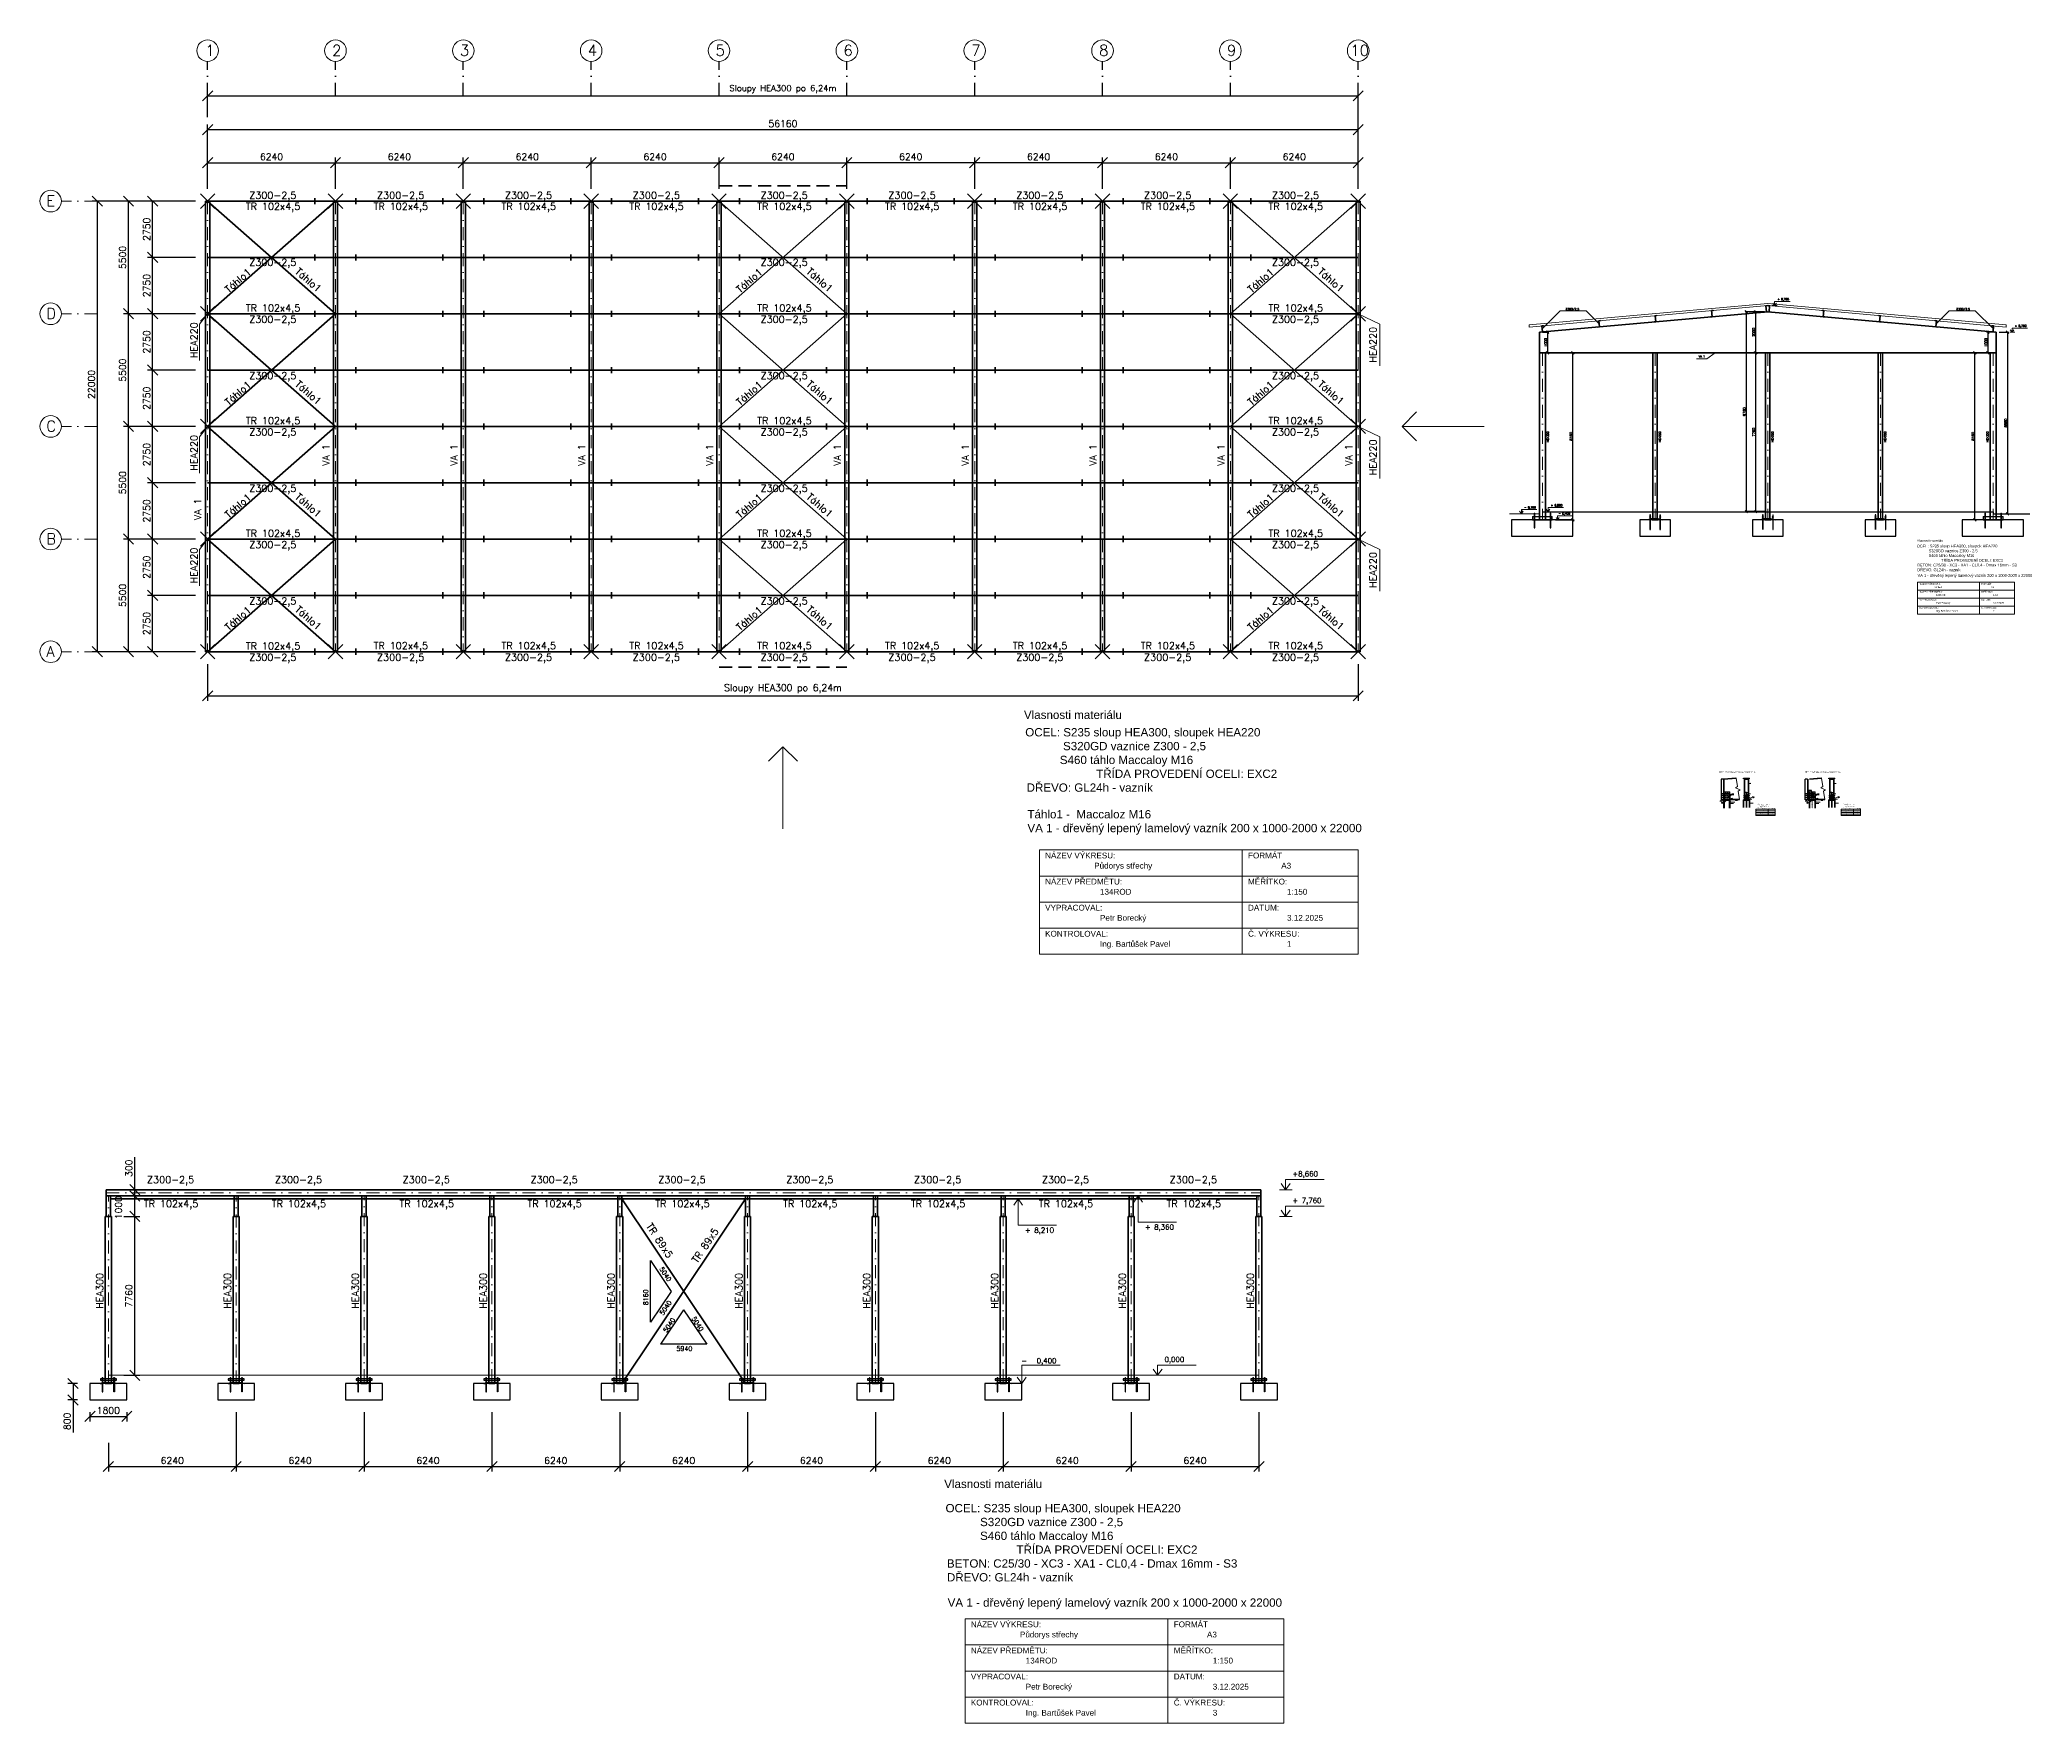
# Model space of a CAD drawing. Header units: millimetres. Extents: x 60091 to 157337, y -34158 to 48031.
import ezdxf

# ---------------------------------------------------------------- set-up
doc = ezdxf.new("R2010")
doc.units = ezdxf.units.MM
doc.header["$LTSCALE"] = 50
doc.linetypes.add('ČERCHOVANÁ', pattern=[25.4, 12.7, -6.35, 0, -6.35])
doc.linetypes.add('ČÁRKOVANÁ', pattern=[19.05, 12.7, -6.35])
for name, color, linetype, lineweight in [('kotymoje', 4, 'Continuous', 18), ('Kóty', 4, 'Continuous', 18), ('TENKÁ PLNÁ ČÁRA', 7, 'Continuous', 18), ('TENKÁ ČERCHOVANÁ ČÁRA', 60, 'ČERCHOVANÁ', 18), ('Texty', 255, 'Continuous', 13), ('TLUSTA CARKOVANA', 2, 'ČÁRKOVANÁ', 35), ('TLUSTÁ PLNÁ ČÁRA', 2, 'Continuous', 35), ('tlustá čára', 212, 'Continuous', 35), ('ztužidla plná', 104, 'Continuous', 35), ('šrafy', 7, 'Continuous', 13)]:
    doc.layers.add(name, color=color, linetype=linetype, lineweight=lineweight)
doc.layers.add('PDF_Geometrie', color=7, linetype='Continuous')
doc.styles.add('rez', font='arial.ttf', dxfattribs={"height": 20})
doc.styles.add('Romans', font='romans.shx')
doc.styles.get("Standard").update_dxf_attribs({"font": 'arial.ttf'})
doc.dimstyles.new('koty rez', dxfattribs={"dimtxt": 20, "dimasz": 10, "dimexe": 5, "dimexo": 15, "dimgap": 2, "dimtad": 1, "dimtxsty": 'rez', "dimblk": 'ARCHTICK', "dimcen": 2.5, "dimadec": 0, "dimazin": 0, "dimtfac": 1, "dimtmove": 0, "dimatfit": 3, "dimfxl": 1, "dimarcsym": 0})
doc.dimstyles.new('M 1-200', dxfattribs={"dimscale": 200, "dimtxt": 1.65, "dimasz": 2.5, "dimexe": 1.25, "dimexo": 3, "dimtad": 1, "dimtxsty": 'Romans', "dimblk": 'OBLIQUE', "dimcen": 2.5, "dimadec": 0, "dimazin": 0, "dimtfac": 1, "dimtmove": 0, "dimatfit": 3, "dimfxl": 1, "dimarcsym": 0})
doc.dimstyles.new('M 1-50', dxfattribs={"dimscale": 50, "dimtxt": 2.5, "dimasz": 2.5, "dimexe": 1.25, "dimexo": 3, "dimtad": 1, "dimdec": 0, "dimtxsty": 'Romans', "dimblk": 'OBLIQUE', "dimcen": 2.5, "dimadec": 0, "dimazin": 0, "dimtfac": 1, "dimtdec": 0, "dimtmove": 0, "dimatfit": 3, "dimfxl": 1, "dimarcsym": 0})

# ---------------------------------------------------------------- blocks, each defined once
blk = doc.blocks.new('_ArchTick')
at = {"color": 0, "linetype": 'ByBlock', "const_width": 0.15}
blk.add_lwpolyline([(-0.5, -0.5), (0.5, 0.5)], dxfattribs=at)
blk = doc.blocks.new('*D3')
at = {"layer": 'Defpoints', "color": 0, "transparency": 16777216}
for p in [(142166, 10936), (142296, 10936), (142296, 10916)]:
    blk.add_point(p, dxfattribs=at)
at = {"layer": 'kotymoje', "color": 0, "lineweight": -2, "transparency": 16777216}
for p, q in [((142281, 10936), (142161, 10936)), ((142281, 10916), (142161, 10916)), ((142166, 10916), (142166, 10936))]:
    blk.add_line(p, q, dxfattribs=at)
at = {"layer": 'kotymoje', "color": 0, "lineweight": -2, "transparency": 16777216, "xscale": 10, "yscale": 10, "zscale": 10}
for p, rotation in [((142166, 10936), 90), ((142166, 10916), 270)]:
    blk.add_blockref('_ArchTick', p, dxfattribs=dict(at, rotation=rotation))
at = {"layer": 'kotymoje', "color": 0, "transparency": 16777216, "insert": (142154, 10926), "char_height": 20, "attachment_point": 5, "rotation": 90, "style": 'rez'}
blk.add_mtext('20', dxfattribs=at)
blk = doc.blocks.new('*D4')
at = {"layer": 'Defpoints', "color": 0, "transparency": 16777216}
for p in [(142166, 11032), (142296, 11032), (142296, 10936)]:
    blk.add_point(p, dxfattribs=at)
at = {"layer": 'kotymoje', "color": 0, "lineweight": -2, "transparency": 16777216}
for p, q in [((142281, 11032), (142161, 11032)), ((142281, 10936), (142161, 10936)), ((142166, 10936), (142166, 11032))]:
    blk.add_line(p, q, dxfattribs=at)
at = {"layer": 'kotymoje', "color": 0, "lineweight": -2, "transparency": 16777216, "xscale": 10, "yscale": 10, "zscale": 10}
for p, rotation in [((142166, 11032), 90), ((142166, 10936), 270)]:
    blk.add_blockref('_ArchTick', p, dxfattribs=dict(at, rotation=rotation))
at = {"layer": 'kotymoje', "color": 0, "transparency": 16777216, "insert": (142154, 10984), "char_height": 20, "attachment_point": 5, "rotation": 90, "style": 'rez'}
blk.add_mtext('96', dxfattribs=at)
blk = doc.blocks.new('*D5')
at = {"layer": 'Defpoints', "color": 0, "transparency": 16777216}
for p in [(142166, 11128), (142296, 11128), (142296, 11032)]:
    blk.add_point(p, dxfattribs=at)
at = {"layer": 'kotymoje', "color": 0, "lineweight": -2, "transparency": 16777216}
for p, q in [((142281, 11128), (142161, 11128)), ((142281, 11032), (142161, 11032)), ((142166, 11032), (142166, 11128))]:
    blk.add_line(p, q, dxfattribs=at)
at = {"layer": 'kotymoje', "color": 0, "lineweight": -2, "transparency": 16777216, "xscale": 10, "yscale": 10, "zscale": 10}
for p, rotation in [((142166, 11128), 90), ((142166, 11032), 270)]:
    blk.add_blockref('_ArchTick', p, dxfattribs=dict(at, rotation=rotation))
at = {"layer": 'kotymoje', "color": 0, "transparency": 16777216, "insert": (142154, 11080), "char_height": 20, "attachment_point": 5, "rotation": 90, "style": 'rez'}
blk.add_mtext('96', dxfattribs=at)
blk = doc.blocks.new('*D6')
at = {"layer": 'Defpoints', "color": 0, "transparency": 16777216}
for p in [(142166, 11224), (142296, 11224), (142296, 11128)]:
    blk.add_point(p, dxfattribs=at)
at = {"layer": 'kotymoje', "color": 0, "lineweight": -2, "transparency": 16777216}
for p, q in [((142281, 11224), (142161, 11224)), ((142281, 11128), (142161, 11128)), ((142166, 11128), (142166, 11224))]:
    blk.add_line(p, q, dxfattribs=at)
at = {"layer": 'kotymoje', "color": 0, "lineweight": -2, "transparency": 16777216, "xscale": 10, "yscale": 10, "zscale": 10}
for p, rotation in [((142166, 11224), 90), ((142166, 11128), 270)]:
    blk.add_blockref('_ArchTick', p, dxfattribs=dict(at, rotation=rotation))
at = {"layer": 'kotymoje', "color": 0, "transparency": 16777216, "insert": (142154, 11176), "char_height": 20, "attachment_point": 5, "rotation": 90, "style": 'rez'}
blk.add_mtext('96', dxfattribs=at)
blk = doc.blocks.new('*D7')
at = {"layer": 'Defpoints', "color": 0, "transparency": 16777216}
for p in [(142166, 11936), (142296, 11936), (142296, 11224)]:
    blk.add_point(p, dxfattribs=at)
at = {"layer": 'kotymoje', "color": 0, "lineweight": -2, "transparency": 16777216}
for p, q in [((142281, 11936), (142161, 11936)), ((142166, 11224), (142166, 11936)), ((142281, 11224), (142161, 11224))]:
    blk.add_line(p, q, dxfattribs=at)
at = {"layer": 'kotymoje', "color": 0, "lineweight": -2, "transparency": 16777216, "xscale": 10, "yscale": 10, "zscale": 10}
for p, rotation in [((142166, 11936), 90), ((142166, 11224), 270)]:
    blk.add_blockref('_ArchTick', p, dxfattribs=dict(at, rotation=rotation))
at = {"layer": 'kotymoje', "color": 0, "transparency": 16777216, "insert": (142154, 11580), "char_height": 20, "attachment_point": 5, "rotation": 90, "style": 'rez'}
blk.add_mtext('712', dxfattribs=at)
blk = doc.blocks.new('*D8')
at = {"layer": 'Defpoints', "color": 0, "transparency": 16777216}
for p in [(142296, 11224), (142301, 11307), (142301, 11224)]:
    blk.add_point(p, dxfattribs=at)
at = {"layer": 'kotymoje', "color": 0, "lineweight": -2, "transparency": 16777216}
for p, q in [((142296, 11307), (142268, 11307)), ((142296, 11239), (142296, 11312)), ((142301, 11307), (142296, 11307)), ((142301, 11239), (142301, 11312))]:
    blk.add_line(p, q, dxfattribs=at)
at = {"layer": 'kotymoje', "color": 0, "lineweight": -2, "transparency": 16777216, "xscale": 10, "yscale": 10, "zscale": 10, "rotation": 180}
blk.add_blockref('_ArchTick', (142296, 11307), dxfattribs=at)
at = {"layer": 'kotymoje', "color": 0, "lineweight": -2, "transparency": 16777216, "xscale": 10, "yscale": 10, "zscale": 10}
blk.add_blockref('_ArchTick', (142301, 11307), dxfattribs=at)
at = {"layer": 'kotymoje', "color": 0, "transparency": 16777216, "insert": (142277, 11319), "char_height": 20, "attachment_point": 5, "style": 'rez'}
blk.add_mtext('5', dxfattribs=at)
blk = doc.blocks.new('*D9')
at = {"layer": 'Defpoints', "color": 0, "transparency": 16777216}
for p in [(142301, 11224), (142393, 11307), (142393, 11224)]:
    blk.add_point(p, dxfattribs=at)
at = {"layer": 'kotymoje', "color": 0, "lineweight": -2, "transparency": 16777216}
for p, q in [((142301, 11239), (142301, 11312)), ((142301, 11307), (142393, 11307)), ((142393, 11239), (142393, 11312))]:
    blk.add_line(p, q, dxfattribs=at)
at = {"layer": 'kotymoje', "color": 0, "lineweight": -2, "transparency": 16777216, "xscale": 10, "yscale": 10, "zscale": 10, "rotation": 180}
blk.add_blockref('_ArchTick', (142301, 11307), dxfattribs=at)
at = {"layer": 'kotymoje', "color": 0, "lineweight": -2, "transparency": 16777216, "xscale": 10, "yscale": 10, "zscale": 10}
blk.add_blockref('_ArchTick', (142393, 11307), dxfattribs=at)
at = {"layer": 'kotymoje', "color": 0, "transparency": 16777216, "insert": (142347, 11319), "char_height": 20, "attachment_point": 5, "style": 'rez'}
blk.add_mtext('92', dxfattribs=at)
blk = doc.blocks.new('*D10')
at = {"layer": 'Defpoints', "color": 0, "transparency": 16777216}
for p in [(142393, 11224), (142489, 11307), (142489, 11224)]:
    blk.add_point(p, dxfattribs=at)
at = {"layer": 'kotymoje', "color": 0, "lineweight": -2, "transparency": 16777216}
for p, q in [((142393, 11239), (142393, 11312)), ((142393, 11307), (142489, 11307)), ((142489, 11239), (142489, 11312))]:
    blk.add_line(p, q, dxfattribs=at)
at = {"layer": 'kotymoje', "color": 0, "lineweight": -2, "transparency": 16777216, "xscale": 10, "yscale": 10, "zscale": 10, "rotation": 180}
blk.add_blockref('_ArchTick', (142393, 11307), dxfattribs=at)
at = {"layer": 'kotymoje', "color": 0, "lineweight": -2, "transparency": 16777216, "xscale": 10, "yscale": 10, "zscale": 10}
blk.add_blockref('_ArchTick', (142489, 11307), dxfattribs=at)
at = {"layer": 'kotymoje', "color": 0, "transparency": 16777216, "insert": (142441, 11319), "char_height": 20, "attachment_point": 5, "style": 'rez'}
blk.add_mtext('96', dxfattribs=at)
blk = doc.blocks.new('*D11')
at = {"layer": 'Defpoints', "color": 0, "transparency": 16777216}
for p in [(142489, 11224), (142581, 11307), (142581, 11224)]:
    blk.add_point(p, dxfattribs=at)
at = {"layer": 'kotymoje', "color": 0, "lineweight": -2, "transparency": 16777216}
for p, q in [((142489, 11239), (142489, 11312)), ((142489, 11307), (142581, 11307)), ((142581, 11239), (142581, 11312))]:
    blk.add_line(p, q, dxfattribs=at)
at = {"layer": 'kotymoje', "color": 0, "lineweight": -2, "transparency": 16777216, "xscale": 10, "yscale": 10, "zscale": 10, "rotation": 180}
blk.add_blockref('_ArchTick', (142489, 11307), dxfattribs=at)
at = {"layer": 'kotymoje', "color": 0, "lineweight": -2, "transparency": 16777216, "xscale": 10, "yscale": 10, "zscale": 10}
blk.add_blockref('_ArchTick', (142581, 11307), dxfattribs=at)
at = {"layer": 'kotymoje', "color": 0, "transparency": 16777216, "insert": (142535, 11319), "char_height": 20, "attachment_point": 5, "style": 'rez'}
blk.add_mtext('92', dxfattribs=at)
blk = doc.blocks.new('*D12')
at = {"layer": 'Defpoints', "color": 0, "transparency": 16777216}
for p in [(143296, 11282), (143296, 11224), (143391, 11224)]:
    blk.add_point(p, dxfattribs=at)
at = {"layer": 'kotymoje', "color": 0, "lineweight": -2, "transparency": 16777216}
for p, q in [((143296, 11239), (143296, 11287)), ((143391, 11282), (143296, 11282)), ((143391, 11239), (143391, 11287))]:
    blk.add_line(p, q, dxfattribs=at)
at = {"layer": 'kotymoje', "color": 0, "lineweight": -2, "transparency": 16777216, "xscale": 10, "yscale": 10, "zscale": 10, "rotation": 180}
blk.add_blockref('_ArchTick', (143296, 11282), dxfattribs=at)
at = {"layer": 'kotymoje', "color": 0, "lineweight": -2, "transparency": 16777216, "xscale": 10, "yscale": 10, "zscale": 10}
blk.add_blockref('_ArchTick', (143391, 11282), dxfattribs=at)
at = {"layer": 'kotymoje', "color": 0, "transparency": 16777216, "insert": (143343, 11294), "char_height": 20, "attachment_point": 5, "style": 'rez'}
blk.add_mtext('95', dxfattribs=at)
blk = doc.blocks.new('*D13')
at = {"layer": 'Defpoints', "color": 0, "transparency": 16777216}
for p in [(143391, 11224), (143401, 11282), (143401, 11224)]:
    blk.add_point(p, dxfattribs=at)
at = {"layer": 'kotymoje', "color": 0, "lineweight": -2, "transparency": 16777216}
for p, q in [((143391, 11239), (143391, 11287)), ((143391, 11282), (143401, 11282)), ((143401, 11239), (143401, 11287))]:
    blk.add_line(p, q, dxfattribs=at)
at = {"layer": 'kotymoje', "color": 0, "lineweight": -2, "transparency": 16777216, "xscale": 10, "yscale": 10, "zscale": 10, "rotation": 180}
blk.add_blockref('_ArchTick', (143391, 11282), dxfattribs=at)
at = {"layer": 'kotymoje', "color": 0, "lineweight": -2, "transparency": 16777216, "xscale": 10, "yscale": 10, "zscale": 10}
blk.add_blockref('_ArchTick', (143401, 11282), dxfattribs=at)
at = {"layer": 'kotymoje', "color": 0, "transparency": 16777216, "insert": (143396, 11294), "char_height": 20, "attachment_point": 5, "style": 'rez'}
blk.add_mtext('10', dxfattribs=at)
blk = doc.blocks.new('*D14')
at = {"layer": 'Defpoints', "color": 0, "transparency": 16777216}
for p in [(143401, 11224), (143496, 11282), (143496, 11224)]:
    blk.add_point(p, dxfattribs=at)
at = {"layer": 'kotymoje', "color": 0, "lineweight": -2, "transparency": 16777216}
for p, q in [((143401, 11239), (143401, 11287)), ((143401, 11282), (143496, 11282)), ((143496, 11239), (143496, 11287))]:
    blk.add_line(p, q, dxfattribs=at)
at = {"layer": 'kotymoje', "color": 0, "lineweight": -2, "transparency": 16777216, "xscale": 10, "yscale": 10, "zscale": 10, "rotation": 180}
blk.add_blockref('_ArchTick', (143401, 11282), dxfattribs=at)
at = {"layer": 'kotymoje', "color": 0, "lineweight": -2, "transparency": 16777216, "xscale": 10, "yscale": 10, "zscale": 10}
blk.add_blockref('_ArchTick', (143496, 11282), dxfattribs=at)
at = {"layer": 'kotymoje', "color": 0, "transparency": 16777216, "insert": (143448, 11294), "char_height": 20, "attachment_point": 5, "style": 'rez'}
blk.add_mtext('95', dxfattribs=at)
blk = doc.blocks.new('*D15')
at = {"layer": 'Defpoints', "color": 0, "transparency": 16777216}
for p in [(143246, 11936), (143296, 11983), (143296, 11936)]:
    blk.add_point(p, dxfattribs=at)
at = {"layer": 'kotymoje', "color": 0, "lineweight": -2, "transparency": 16777216}
for p, q in [((143246, 11951), (143246, 11988)), ((143246, 11983), (143296, 11983)), ((143296, 11951), (143296, 11988))]:
    blk.add_line(p, q, dxfattribs=at)
at = {"layer": 'kotymoje', "color": 0, "lineweight": -2, "transparency": 16777216, "xscale": 10, "yscale": 10, "zscale": 10, "rotation": 180}
blk.add_blockref('_ArchTick', (143246, 11983), dxfattribs=at)
at = {"layer": 'kotymoje', "color": 0, "lineweight": -2, "transparency": 16777216, "xscale": 10, "yscale": 10, "zscale": 10}
blk.add_blockref('_ArchTick', (143296, 11983), dxfattribs=at)
at = {"layer": 'kotymoje', "color": 0, "transparency": 16777216, "insert": (143271, 11996), "char_height": 20, "attachment_point": 5, "style": 'rez'}
blk.add_mtext('50', dxfattribs=at)
blk = doc.blocks.new('*D16')
at = {"layer": 'Defpoints', "color": 0, "transparency": 16777216}
for p in [(143296, 11936), (143496, 11983), (143496, 11936)]:
    blk.add_point(p, dxfattribs=at)
at = {"layer": 'kotymoje', "color": 0, "lineweight": -2, "transparency": 16777216}
for p, q in [((143296, 11951), (143296, 11988)), ((143296, 11983), (143496, 11983)), ((143496, 11951), (143496, 11988))]:
    blk.add_line(p, q, dxfattribs=at)
at = {"layer": 'kotymoje', "color": 0, "lineweight": -2, "transparency": 16777216, "xscale": 10, "yscale": 10, "zscale": 10, "rotation": 180}
blk.add_blockref('_ArchTick', (143296, 11983), dxfattribs=at)
at = {"layer": 'kotymoje', "color": 0, "lineweight": -2, "transparency": 16777216, "xscale": 10, "yscale": 10, "zscale": 10}
blk.add_blockref('_ArchTick', (143496, 11983), dxfattribs=at)
at = {"layer": 'kotymoje', "color": 0, "transparency": 16777216, "insert": (143396, 11996), "char_height": 20, "attachment_point": 5, "style": 'rez'}
blk.add_mtext('200', dxfattribs=at)
blk = doc.blocks.new('*D17')
at = {"layer": 'Defpoints', "color": 0, "transparency": 16777216}
for p in [(143496, 11936), (143546, 11983), (143546, 11936)]:
    blk.add_point(p, dxfattribs=at)
at = {"layer": 'kotymoje', "color": 0, "lineweight": -2, "transparency": 16777216}
for p, q in [((143496, 11951), (143496, 11988)), ((143496, 11983), (143546, 11983)), ((143546, 11951), (143546, 11988))]:
    blk.add_line(p, q, dxfattribs=at)
at = {"layer": 'kotymoje', "color": 0, "lineweight": -2, "transparency": 16777216, "xscale": 10, "yscale": 10, "zscale": 10, "rotation": 180}
blk.add_blockref('_ArchTick', (143496, 11983), dxfattribs=at)
at = {"layer": 'kotymoje', "color": 0, "lineweight": -2, "transparency": 16777216, "xscale": 10, "yscale": 10, "zscale": 10}
blk.add_blockref('_ArchTick', (143546, 11983), dxfattribs=at)
at = {"layer": 'kotymoje', "color": 0, "transparency": 16777216, "insert": (143521, 11996), "char_height": 20, "attachment_point": 5, "style": 'rez'}
blk.add_mtext('50', dxfattribs=at)
blk = doc.blocks.new('_Oblique')
at = {"color": 0, "linetype": 'ByBlock', "lineweight": -2}
blk.add_line((-0.5, -0.5), (0.5, 0.5), dxfattribs=at)
blk = doc.blocks.new('*D18')
at = {"layer": 'Defpoints', "color": 0, "transparency": 16777216}
for p in [(154544, 32754), (155285, 32754), (154945, 24594)]:
    blk.add_point(p, dxfattribs=at)
at = {"layer": 'Kóty', "color": 0, "lineweight": -2, "transparency": 16777216}
for p, q in [((155135, 32754), (154482, 32754)), ((154544, 24594), (154544, 32754)), ((154795, 24594), (154482, 24594))]:
    blk.add_line(p, q, dxfattribs=at)
at = {"layer": 'Kóty', "color": 0, "lineweight": -2, "transparency": 16777216, "xscale": 125, "yscale": 125, "zscale": 125}
for p, rotation in [((154544, 32754), 90), ((154544, 24594), 270)]:
    blk.add_blockref('_Oblique', p, dxfattribs=dict(at, rotation=rotation))
at = {"layer": 'Kóty', "color": 0, "transparency": 16777216, "insert": (154451, 28674), "char_height": 125, "attachment_point": 5, "rotation": 90, "style": 'Romans'}
blk.add_mtext('8160', dxfattribs=at)
blk = doc.blocks.new('*D19')
at = {"layer": 'Defpoints', "color": 0, "transparency": 16777216}
for p in [(155575, 33754), (155581, 24894), (156135, 24894)]:
    blk.add_point(p, dxfattribs=at)
at = {"layer": 'Kóty', "color": 0, "lineweight": -2, "transparency": 16777216}
for p, q in [((155725, 33754), (156198, 33754)), ((156135, 33754), (156135, 24894)), ((155731, 24894), (156198, 24894))]:
    blk.add_line(p, q, dxfattribs=at)
at = {"layer": 'Kóty', "color": 0, "lineweight": -2, "transparency": 16777216, "xscale": 125, "yscale": 125, "zscale": 125}
for p, rotation in [((156135, 33754), 90), ((156135, 24894), 270)]:
    blk.add_blockref('_Oblique', p, dxfattribs=dict(at, rotation=rotation))
at = {"layer": 'Kóty', "color": 0, "transparency": 16777216, "insert": (156042, 29324), "char_height": 125, "attachment_point": 5, "rotation": 90, "style": 'Romans'}
blk.add_mtext('8860', dxfattribs=at)
blk = doc.blocks.new('*D20')
at = {"layer": 'Defpoints', "color": 0, "transparency": 16777216}
for p in [(144430, 34754), (143841, 32754), (143841, 32754)]:
    blk.add_point(p, dxfattribs=at)
at = {"layer": 'Kóty', "color": 0, "lineweight": -2, "transparency": 16777216}
for p, q in [((144280, 34754), (143778, 34754)), ((143841, 34754), (143841, 32754)), ((143991, 32754), (143903, 32754))]:
    blk.add_line(p, q, dxfattribs=at)
at = {"layer": 'Kóty', "color": 0, "lineweight": -2, "transparency": 16777216, "xscale": 125, "yscale": 125, "zscale": 125}
for p, rotation in [((143841, 34754), 90), ((143841, 32754), 270)]:
    blk.add_blockref('_Oblique', p, dxfattribs=dict(at, rotation=rotation))
at = {"layer": 'Kóty', "color": 0, "transparency": 16777216, "insert": (143747, 33754), "char_height": 125, "attachment_point": 5, "rotation": 90, "style": 'Romans'}
blk.add_mtext('2000', dxfattribs=at)
blk = doc.blocks.new('*D21')
at = {"layer": 'Defpoints', "color": 0, "transparency": 16777216}
for p in [(144430, 32754), (143841, 24994), (144430, 24994)]:
    blk.add_point(p, dxfattribs=at)
at = {"layer": 'Kóty', "color": 0, "lineweight": -2, "transparency": 16777216}
for p, q in [((144280, 32754), (143778, 32754)), ((143841, 32754), (143841, 24994)), ((144280, 24994), (143778, 24994))]:
    blk.add_line(p, q, dxfattribs=at)
at = {"layer": 'Kóty', "color": 0, "lineweight": -2, "transparency": 16777216, "xscale": 125, "yscale": 125, "zscale": 125}
for p, rotation in [((143841, 32754), 90), ((143841, 24994), 270)]:
    blk.add_blockref('_Oblique', p, dxfattribs=dict(at, rotation=rotation))
at = {"layer": 'Kóty', "color": 0, "transparency": 16777216, "insert": (143747, 28874), "char_height": 125, "attachment_point": 5, "rotation": 90, "style": 'Romans'}
blk.add_mtext('7760', dxfattribs=at)
blk = doc.blocks.new('*D22')
at = {"layer": 'Defpoints', "color": 0, "transparency": 16777216}
for p in [(143388, 34754), (144430, 34754), (144430, 24994)]:
    blk.add_point(p, dxfattribs=at)
at = {"layer": 'Kóty', "color": 0, "lineweight": -2, "transparency": 16777216}
for p, q in [((144280, 34754), (143325, 34754)), ((143388, 24994), (143388, 34754)), ((144280, 24994), (143325, 24994))]:
    blk.add_line(p, q, dxfattribs=at)
at = {"layer": 'Kóty', "color": 0, "lineweight": -2, "transparency": 16777216, "xscale": 125, "yscale": 125, "zscale": 125}
for p, rotation in [((143388, 34754), 90), ((143388, 24994), 270)]:
    blk.add_blockref('_Oblique', p, dxfattribs=dict(at, rotation=rotation))
at = {"layer": 'Kóty', "color": 0, "transparency": 16777216, "insert": (143294, 29874), "char_height": 125, "attachment_point": 5, "rotation": 90, "style": 'Romans'}
blk.add_mtext('9760', dxfattribs=at)
blk = doc.blocks.new('*D23')
at = {"layer": 'Defpoints', "color": 0, "transparency": 16777216}
for p in [(155575, 33754), (155175, 32754), (155575, 32754)]:
    blk.add_point(p, dxfattribs=at)
at = {"layer": 'Kóty', "color": 0, "lineweight": -2, "transparency": 16777216}
for p, q in [((155425, 33754), (155112, 33754)), ((155175, 33754), (155175, 32754)), ((155425, 32754), (155112, 32754))]:
    blk.add_line(p, q, dxfattribs=at)
at = {"layer": 'Kóty', "color": 0, "lineweight": -2, "transparency": 16777216, "xscale": 125, "yscale": 125, "zscale": 125}
for p, rotation in [((155175, 33754), 90), ((155175, 32754), 270)]:
    blk.add_blockref('_Oblique', p, dxfattribs=dict(at, rotation=rotation))
at = {"layer": 'Kóty', "color": 0, "transparency": 16777216, "insert": (155081, 33254), "char_height": 125, "attachment_point": 5, "rotation": 90, "style": 'Romans'}
blk.add_mtext('1000', dxfattribs=at)
blk = doc.blocks.new('*D24')
at = {"layer": 'Defpoints', "color": 0, "transparency": 16777216}
for p in [(133575, 32754), (134921, 32754), (133916, 24594)]:
    blk.add_point(p, dxfattribs=at)
at = {"layer": 'Kóty', "color": 0, "lineweight": -2, "transparency": 16777216}
for p, q in [((133725, 32754), (134983, 32754)), ((134921, 24594), (134921, 32754)), ((134066, 24594), (134983, 24594))]:
    blk.add_line(p, q, dxfattribs=at)
at = {"layer": 'Kóty', "color": 0, "lineweight": -2, "transparency": 16777216, "xscale": 125, "yscale": 125, "zscale": 125}
for p, rotation in [((134921, 32754), 90), ((134921, 24594), 270)]:
    blk.add_blockref('_Oblique', p, dxfattribs=dict(at, rotation=rotation))
at = {"layer": 'Kóty', "color": 0, "transparency": 16777216, "insert": (134827, 28674), "char_height": 125, "attachment_point": 5, "rotation": 90, "style": 'Romans'}
blk.add_mtext('8160', dxfattribs=at)
blk = doc.blocks.new('*D25')
at = {"layer": 'Defpoints', "color": 0, "transparency": 16777216}
for p in [(133285, 33754), (133285, 32754), (133686, 32754)]:
    blk.add_point(p, dxfattribs=at)
at = {"layer": 'Kóty', "color": 0, "lineweight": -2, "transparency": 16777216}
for p, q in [((133435, 33754), (133749, 33754)), ((133686, 33754), (133686, 32754)), ((133435, 32754), (133749, 32754))]:
    blk.add_line(p, q, dxfattribs=at)
at = {"layer": 'Kóty', "color": 0, "lineweight": -2, "transparency": 16777216, "xscale": 125, "yscale": 125, "zscale": 125}
for p, rotation in [((133686, 33754), 90), ((133686, 32754), 270)]:
    blk.add_blockref('_Oblique', p, dxfattribs=dict(at, rotation=rotation))
at = {"layer": 'Kóty', "color": 0, "transparency": 16777216, "insert": (133593, 33254), "char_height": 125, "attachment_point": 5, "rotation": 90, "style": 'Romans'}
blk.add_mtext('1000', dxfattribs=at)
blk = doc.blocks.new('*D26')
at = {"layer": 'Defpoints', "color": 0, "transparency": 16777216}
for p in [(62898, 40156), (68281, 40156), (68281, 18156)]:
    blk.add_point(p, dxfattribs=at)
at = {"layer": 'Kóty', "color": 0, "lineweight": -2, "transparency": 16777216}
for p, q in [((67681, 40156), (62648, 40156)), ((62898, 18156), (62898, 40156)), ((67681, 18156), (62648, 18156))]:
    blk.add_line(p, q, dxfattribs=at)
at = {"layer": 'Kóty', "color": 0, "lineweight": -2, "transparency": 16777216, "xscale": 500, "yscale": 500, "zscale": 500}
for p, rotation in [((62898, 40156), 90), ((62898, 18156), 270)]:
    blk.add_blockref('_Oblique', p, dxfattribs=dict(at, rotation=rotation))
at = {"layer": 'Kóty', "color": 0, "transparency": 16777216, "insert": (62608, 31208), "char_height": 330, "attachment_point": 5, "rotation": 90, "style": 'Romans'}
blk.add_mtext('22000', dxfattribs=at)
blk = doc.blocks.new('*D27')
at = {"layer": 'Defpoints', "color": 0, "transparency": 16777216}
for p in [(64419, 40156), (68281, 40156), (68281, 34656)]:
    blk.add_point(p, dxfattribs=at)
at = {"layer": 'Kóty', "color": 0, "lineweight": -2, "transparency": 16777216}
for p, q in [((67681, 40156), (64169, 40156)), ((64419, 34656), (64419, 40156)), ((67681, 34656), (64169, 34656))]:
    blk.add_line(p, q, dxfattribs=at)
at = {"layer": 'Kóty', "color": 0, "lineweight": -2, "transparency": 16777216, "xscale": 500, "yscale": 500, "zscale": 500}
for p, rotation in [((64419, 40156), 90), ((64419, 34656), 270)]:
    blk.add_blockref('_Oblique', p, dxfattribs=dict(at, rotation=rotation))
at = {"layer": 'Kóty', "color": 0, "transparency": 16777216, "insert": (64129, 37406), "char_height": 330, "attachment_point": 5, "rotation": 90, "style": 'Romans'}
blk.add_mtext('5500', dxfattribs=at)
blk = doc.blocks.new('*D28')
at = {"layer": 'Defpoints', "color": 0, "transparency": 16777216}
for p in [(65595, 40156), (68281, 40156), (68281, 37406)]:
    blk.add_point(p, dxfattribs=at)
at = {"layer": 'Kóty', "color": 0, "lineweight": -2, "transparency": 16777216}
for p, q in [((67681, 40156), (65345, 40156)), ((65595, 37406), (65595, 40156)), ((67681, 37406), (65345, 37406))]:
    blk.add_line(p, q, dxfattribs=at)
at = {"layer": 'Kóty', "color": 0, "lineweight": -2, "transparency": 16777216, "xscale": 500, "yscale": 500, "zscale": 500}
for p, rotation in [((65595, 40156), 90), ((65595, 37406), 270)]:
    blk.add_blockref('_Oblique', p, dxfattribs=dict(at, rotation=rotation))
at = {"layer": 'Kóty', "color": 0, "transparency": 16777216, "insert": (65305, 38781), "char_height": 330, "attachment_point": 5, "rotation": 90, "style": 'Romans'}
blk.add_mtext('2750', dxfattribs=at)
blk = doc.blocks.new('*D29')
at = {"layer": 'Defpoints', "color": 0, "transparency": 16777216}
for p in [(65595, 37406), (68281, 37406), (68281, 34656)]:
    blk.add_point(p, dxfattribs=at)
at = {"layer": 'Kóty', "color": 0, "lineweight": -2, "transparency": 16777216}
for p, q in [((67681, 37406), (65345, 37406)), ((65595, 34656), (65595, 37406)), ((67681, 34656), (65345, 34656))]:
    blk.add_line(p, q, dxfattribs=at)
at = {"layer": 'Kóty', "color": 0, "lineweight": -2, "transparency": 16777216, "xscale": 500, "yscale": 500, "zscale": 500}
for p, rotation in [((65595, 37406), 90), ((65595, 34656), 270)]:
    blk.add_blockref('_Oblique', p, dxfattribs=dict(at, rotation=rotation))
at = {"layer": 'Kóty', "color": 0, "transparency": 16777216, "insert": (65305, 36031), "char_height": 330, "attachment_point": 5, "rotation": 90, "style": 'Romans'}
blk.add_mtext('2750', dxfattribs=at)
blk = doc.blocks.new('*D30')
at = {"layer": 'Defpoints', "color": 0, "transparency": 16777216}
for p in [(64419, 34656), (68281, 34656), (68281, 29156)]:
    blk.add_point(p, dxfattribs=at)
at = {"layer": 'Kóty', "color": 0, "lineweight": -2, "transparency": 16777216}
for p, q in [((67681, 34656), (64169, 34656)), ((64419, 29156), (64419, 34656)), ((67681, 29156), (64169, 29156))]:
    blk.add_line(p, q, dxfattribs=at)
at = {"layer": 'Kóty', "color": 0, "lineweight": -2, "transparency": 16777216, "xscale": 500, "yscale": 500, "zscale": 500}
for p, rotation in [((64419, 34656), 90), ((64419, 29156), 270)]:
    blk.add_blockref('_Oblique', p, dxfattribs=dict(at, rotation=rotation))
at = {"layer": 'Kóty', "color": 0, "transparency": 16777216, "insert": (64129, 31906), "char_height": 330, "attachment_point": 5, "rotation": 90, "style": 'Romans'}
blk.add_mtext('5500', dxfattribs=at)
blk = doc.blocks.new('*D31')
at = {"layer": 'Defpoints', "color": 0, "transparency": 16777216}
for p in [(65595, 34656), (68281, 34656), (68281, 31906)]:
    blk.add_point(p, dxfattribs=at)
at = {"layer": 'Kóty', "color": 0, "lineweight": -2, "transparency": 16777216}
for p, q in [((67681, 34656), (65345, 34656)), ((65595, 31906), (65595, 34656)), ((67681, 31906), (65345, 31906))]:
    blk.add_line(p, q, dxfattribs=at)
at = {"layer": 'Kóty', "color": 0, "lineweight": -2, "transparency": 16777216, "xscale": 500, "yscale": 500, "zscale": 500}
for p, rotation in [((65595, 34656), 90), ((65595, 31906), 270)]:
    blk.add_blockref('_Oblique', p, dxfattribs=dict(at, rotation=rotation))
at = {"layer": 'Kóty', "color": 0, "transparency": 16777216, "insert": (65305, 33281), "char_height": 330, "attachment_point": 5, "rotation": 90, "style": 'Romans'}
blk.add_mtext('2750', dxfattribs=at)
blk = doc.blocks.new('*D32')
at = {"layer": 'Defpoints', "color": 0, "transparency": 16777216}
for p in [(65595, 31906), (68281, 31906), (68281, 29156)]:
    blk.add_point(p, dxfattribs=at)
at = {"layer": 'Kóty', "color": 0, "lineweight": -2, "transparency": 16777216}
for p, q in [((67681, 31906), (65345, 31906)), ((65595, 29156), (65595, 31906)), ((67681, 29156), (65345, 29156))]:
    blk.add_line(p, q, dxfattribs=at)
at = {"layer": 'Kóty', "color": 0, "lineweight": -2, "transparency": 16777216, "xscale": 500, "yscale": 500, "zscale": 500}
for p, rotation in [((65595, 31906), 90), ((65595, 29156), 270)]:
    blk.add_blockref('_Oblique', p, dxfattribs=dict(at, rotation=rotation))
at = {"layer": 'Kóty', "color": 0, "transparency": 16777216, "insert": (65305, 30531), "char_height": 330, "attachment_point": 5, "rotation": 90, "style": 'Romans'}
blk.add_mtext('2750', dxfattribs=at)
blk = doc.blocks.new('*D33')
at = {"layer": 'Defpoints', "color": 0, "transparency": 16777216}
for p in [(64419, 29156), (68281, 29156), (68281, 23656)]:
    blk.add_point(p, dxfattribs=at)
at = {"layer": 'Kóty', "color": 0, "lineweight": -2, "transparency": 16777216}
for p, q in [((67681, 29156), (64169, 29156)), ((64419, 23656), (64419, 29156)), ((67681, 23656), (64169, 23656))]:
    blk.add_line(p, q, dxfattribs=at)
at = {"layer": 'Kóty', "color": 0, "lineweight": -2, "transparency": 16777216, "xscale": 500, "yscale": 500, "zscale": 500}
for p, rotation in [((64419, 29156), 90), ((64419, 23656), 270)]:
    blk.add_blockref('_Oblique', p, dxfattribs=dict(at, rotation=rotation))
at = {"layer": 'Kóty', "color": 0, "transparency": 16777216, "insert": (64129, 26406), "char_height": 330, "attachment_point": 5, "rotation": 90, "style": 'Romans'}
blk.add_mtext('5500', dxfattribs=at)
blk = doc.blocks.new('*D34')
at = {"layer": 'Defpoints', "color": 0, "transparency": 16777216}
for p in [(65595, 29156), (68281, 29156), (68281, 26406)]:
    blk.add_point(p, dxfattribs=at)
at = {"layer": 'Kóty', "color": 0, "lineweight": -2, "transparency": 16777216}
for p, q in [((67681, 29156), (65345, 29156)), ((65595, 26406), (65595, 29156)), ((67681, 26406), (65345, 26406))]:
    blk.add_line(p, q, dxfattribs=at)
at = {"layer": 'Kóty', "color": 0, "lineweight": -2, "transparency": 16777216, "xscale": 500, "yscale": 500, "zscale": 500}
for p, rotation in [((65595, 29156), 90), ((65595, 26406), 270)]:
    blk.add_blockref('_Oblique', p, dxfattribs=dict(at, rotation=rotation))
at = {"layer": 'Kóty', "color": 0, "transparency": 16777216, "insert": (65305, 27781), "char_height": 330, "attachment_point": 5, "rotation": 90, "style": 'Romans'}
blk.add_mtext('2750', dxfattribs=at)
blk = doc.blocks.new('*D35')
at = {"layer": 'Defpoints', "color": 0, "transparency": 16777216}
for p in [(65595, 26406), (68281, 26406), (68281, 23656)]:
    blk.add_point(p, dxfattribs=at)
at = {"layer": 'Kóty', "color": 0, "lineweight": -2, "transparency": 16777216}
for p, q in [((67681, 26406), (65345, 26406)), ((65595, 23656), (65595, 26406)), ((67681, 23656), (65345, 23656))]:
    blk.add_line(p, q, dxfattribs=at)
at = {"layer": 'Kóty', "color": 0, "lineweight": -2, "transparency": 16777216, "xscale": 500, "yscale": 500, "zscale": 500}
for p, rotation in [((65595, 26406), 90), ((65595, 23656), 270)]:
    blk.add_blockref('_Oblique', p, dxfattribs=dict(at, rotation=rotation))
at = {"layer": 'Kóty', "color": 0, "transparency": 16777216, "insert": (65305, 25031), "char_height": 330, "attachment_point": 5, "rotation": 90, "style": 'Romans'}
blk.add_mtext('2750', dxfattribs=at)
blk = doc.blocks.new('*D36')
at = {"layer": 'Defpoints', "color": 0, "transparency": 16777216}
for p in [(64419, 23656), (68281, 23656), (68281, 18156)]:
    blk.add_point(p, dxfattribs=at)
at = {"layer": 'Kóty', "color": 0, "lineweight": -2, "transparency": 16777216}
for p, q in [((67681, 23656), (64169, 23656)), ((64419, 18156), (64419, 23656)), ((67681, 18156), (64169, 18156))]:
    blk.add_line(p, q, dxfattribs=at)
at = {"layer": 'Kóty', "color": 0, "lineweight": -2, "transparency": 16777216, "xscale": 500, "yscale": 500, "zscale": 500}
for p, rotation in [((64419, 23656), 90), ((64419, 18156), 270)]:
    blk.add_blockref('_Oblique', p, dxfattribs=dict(at, rotation=rotation))
at = {"layer": 'Kóty', "color": 0, "transparency": 16777216, "insert": (64129, 20906), "char_height": 330, "attachment_point": 5, "rotation": 90, "style": 'Romans'}
blk.add_mtext('5500', dxfattribs=at)
blk = doc.blocks.new('*D37')
at = {"layer": 'Defpoints', "color": 0, "transparency": 16777216}
for p in [(65595, 23656), (68281, 23656), (68281, 20906)]:
    blk.add_point(p, dxfattribs=at)
at = {"layer": 'Kóty', "color": 0, "lineweight": -2, "transparency": 16777216}
for p, q in [((67681, 23656), (65345, 23656)), ((65595, 20906), (65595, 23656)), ((67681, 20906), (65345, 20906))]:
    blk.add_line(p, q, dxfattribs=at)
at = {"layer": 'Kóty', "color": 0, "lineweight": -2, "transparency": 16777216, "xscale": 500, "yscale": 500, "zscale": 500}
for p, rotation in [((65595, 23656), 90), ((65595, 20906), 270)]:
    blk.add_blockref('_Oblique', p, dxfattribs=dict(at, rotation=rotation))
at = {"layer": 'Kóty', "color": 0, "transparency": 16777216, "insert": (65305, 22281), "char_height": 330, "attachment_point": 5, "rotation": 90, "style": 'Romans'}
blk.add_mtext('2750', dxfattribs=at)
blk = doc.blocks.new('*D38')
at = {"layer": 'Defpoints', "color": 0, "transparency": 16777216}
for p in [(65595, 20906), (68281, 20906), (68281, 18156)]:
    blk.add_point(p, dxfattribs=at)
at = {"layer": 'Kóty', "color": 0, "lineweight": -2, "transparency": 16777216}
for p, q in [((67681, 20906), (65345, 20906)), ((65595, 18156), (65595, 20906)), ((67681, 18156), (65345, 18156))]:
    blk.add_line(p, q, dxfattribs=at)
at = {"layer": 'Kóty', "color": 0, "lineweight": -2, "transparency": 16777216, "xscale": 500, "yscale": 500, "zscale": 500}
for p, rotation in [((65595, 20906), 90), ((65595, 18156), 270)]:
    blk.add_blockref('_Oblique', p, dxfattribs=dict(at, rotation=rotation))
at = {"layer": 'Kóty', "color": 0, "transparency": 16777216, "insert": (65305, 19531), "char_height": 330, "attachment_point": 5, "rotation": 90, "style": 'Romans'}
blk.add_mtext('2750', dxfattribs=at)
blk = doc.blocks.new('*D39')
at = {"layer": 'Defpoints', "color": 0, "transparency": 16777216}
for p in [(74521, 42032), (68281, 40156), (74521, 40156)]:
    blk.add_point(p, dxfattribs=at)
at = {"layer": 'Kóty', "color": 0, "lineweight": -2, "transparency": 16777216}
for p, q in [((68281, 40756), (68281, 42282)), ((68281, 42032), (74521, 42032)), ((74521, 40756), (74521, 42282))]:
    blk.add_line(p, q, dxfattribs=at)
at = {"layer": 'Kóty', "color": 0, "lineweight": -2, "transparency": 16777216, "xscale": 500, "yscale": 500, "zscale": 500, "rotation": 180}
blk.add_blockref('_Oblique', (68281, 42032), dxfattribs=at)
at = {"layer": 'Kóty', "color": 0, "lineweight": -2, "transparency": 16777216, "xscale": 500, "yscale": 500, "zscale": 500}
blk.add_blockref('_Oblique', (74521, 42032), dxfattribs=at)
at = {"layer": 'Kóty', "color": 0, "transparency": 16777216, "insert": (71401, 42322), "char_height": 330, "attachment_point": 5, "style": 'Romans'}
blk.add_mtext('6240', dxfattribs=at)
blk = doc.blocks.new('*D40')
at = {"layer": 'Defpoints', "color": 0, "transparency": 16777216}
for p in [(80761, 42032), (74521, 40156), (80761, 40156)]:
    blk.add_point(p, dxfattribs=at)
at = {"layer": 'Kóty', "color": 0, "lineweight": -2, "transparency": 16777216}
for p, q in [((74521, 40756), (74521, 42282)), ((74521, 42032), (80761, 42032)), ((80761, 40756), (80761, 42282))]:
    blk.add_line(p, q, dxfattribs=at)
at = {"layer": 'Kóty', "color": 0, "lineweight": -2, "transparency": 16777216, "xscale": 500, "yscale": 500, "zscale": 500, "rotation": 180}
blk.add_blockref('_Oblique', (74521, 42032), dxfattribs=at)
at = {"layer": 'Kóty', "color": 0, "lineweight": -2, "transparency": 16777216, "xscale": 500, "yscale": 500, "zscale": 500}
blk.add_blockref('_Oblique', (80761, 42032), dxfattribs=at)
at = {"layer": 'Kóty', "color": 0, "transparency": 16777216, "insert": (77641, 42322), "char_height": 330, "attachment_point": 5, "style": 'Romans'}
blk.add_mtext('6240', dxfattribs=at)
blk = doc.blocks.new('*D41')
at = {"layer": 'Defpoints', "color": 0, "transparency": 16777216}
for p in [(124441, 43649), (68281, 40156), (124441, 40156)]:
    blk.add_point(p, dxfattribs=at)
at = {"layer": 'Kóty', "color": 0, "lineweight": -2, "transparency": 16777216}
for p, q in [((68281, 40756), (68281, 43899)), ((124441, 40756), (124441, 43899)), ((68281, 43649), (124441, 43649))]:
    blk.add_line(p, q, dxfattribs=at)
at = {"layer": 'Kóty', "color": 0, "lineweight": -2, "transparency": 16777216, "xscale": 500, "yscale": 500, "zscale": 500, "rotation": 180}
blk.add_blockref('_Oblique', (68281, 43649), dxfattribs=at)
at = {"layer": 'Kóty', "color": 0, "lineweight": -2, "transparency": 16777216, "xscale": 500, "yscale": 500, "zscale": 500}
blk.add_blockref('_Oblique', (124441, 43649), dxfattribs=at)
at = {"layer": 'Kóty', "color": 0, "transparency": 16777216, "insert": (96361, 43939), "char_height": 330, "attachment_point": 5, "style": 'Romans'}
blk.add_mtext('56160', dxfattribs=at)
blk = doc.blocks.new('*D42')
at = {"layer": 'Defpoints', "color": 0, "transparency": 16777216}
for p in [(124441, 45298), (68281, 43649), (124441, 42032)]:
    blk.add_point(p, dxfattribs=at)
at = {"layer": 'Kóty', "color": 0, "lineweight": -2, "transparency": 16777216}
for p, q in [((68281, 44249), (68281, 45548)), ((68281, 45298), (124441, 45298)), ((124441, 42632), (124441, 45548))]:
    blk.add_line(p, q, dxfattribs=at)
at = {"layer": 'Kóty', "color": 0, "lineweight": -2, "transparency": 16777216, "xscale": 500, "yscale": 500, "zscale": 500, "rotation": 180}
blk.add_blockref('_Oblique', (68281, 45298), dxfattribs=at)
at = {"layer": 'Kóty', "color": 0, "lineweight": -2, "transparency": 16777216, "xscale": 500, "yscale": 500, "zscale": 500}
blk.add_blockref('_Oblique', (124441, 45298), dxfattribs=at)
at = {"layer": 'Kóty', "color": 0, "transparency": 16777216, "insert": (96361, 45623), "char_height": 300, "attachment_point": 5, "style": 'Romans'}
blk.add_mtext('Sloupy HEA300 po 6,24m', dxfattribs=at)
blk = doc.blocks.new('*D43')
at = {"layer": 'Defpoints', "color": 0, "transparency": 16777216}
for p in [(93241, 42032), (87001, 40156), (93241, 40156)]:
    blk.add_point(p, dxfattribs=at)
at = {"layer": 'Kóty', "color": 0, "lineweight": -2, "transparency": 16777216}
for p, q in [((87001, 40756), (87001, 42282)), ((87001, 42032), (93241, 42032)), ((93241, 40756), (93241, 42282))]:
    blk.add_line(p, q, dxfattribs=at)
at = {"layer": 'Kóty', "color": 0, "lineweight": -2, "transparency": 16777216, "xscale": 500, "yscale": 500, "zscale": 500, "rotation": 180}
blk.add_blockref('_Oblique', (87001, 42032), dxfattribs=at)
at = {"layer": 'Kóty', "color": 0, "lineweight": -2, "transparency": 16777216, "xscale": 500, "yscale": 500, "zscale": 500}
blk.add_blockref('_Oblique', (93241, 42032), dxfattribs=at)
at = {"layer": 'Kóty', "color": 0, "transparency": 16777216, "insert": (90121, 42322), "char_height": 330, "attachment_point": 5, "style": 'Romans'}
blk.add_mtext('6240', dxfattribs=at)
blk = doc.blocks.new('*D44')
at = {"layer": 'Defpoints', "color": 0, "transparency": 16777216}
for p in [(87001, 42032), (80761, 40156), (87001, 40156)]:
    blk.add_point(p, dxfattribs=at)
at = {"layer": 'Kóty', "color": 0, "lineweight": -2, "transparency": 16777216}
for p, q in [((80761, 40756), (80761, 42282)), ((80761, 42032), (87001, 42032)), ((87001, 40756), (87001, 42282))]:
    blk.add_line(p, q, dxfattribs=at)
at = {"layer": 'Kóty', "color": 0, "lineweight": -2, "transparency": 16777216, "xscale": 500, "yscale": 500, "zscale": 500, "rotation": 180}
blk.add_blockref('_Oblique', (80761, 42032), dxfattribs=at)
at = {"layer": 'Kóty', "color": 0, "lineweight": -2, "transparency": 16777216, "xscale": 500, "yscale": 500, "zscale": 500}
blk.add_blockref('_Oblique', (87001, 42032), dxfattribs=at)
at = {"layer": 'Kóty', "color": 0, "transparency": 16777216, "insert": (83881, 42322), "char_height": 330, "attachment_point": 5, "style": 'Romans'}
blk.add_mtext('6240', dxfattribs=at)
blk = doc.blocks.new('*D45')
at = {"layer": 'Defpoints', "color": 0, "transparency": 16777216}
for p in [(99481, 42032), (93241, 40156), (99481, 40156)]:
    blk.add_point(p, dxfattribs=at)
at = {"layer": 'Kóty', "color": 0, "lineweight": -2, "transparency": 16777216}
for p, q in [((93241, 40756), (93241, 42282)), ((93241, 42032), (99481, 42032)), ((99481, 40756), (99481, 42282))]:
    blk.add_line(p, q, dxfattribs=at)
at = {"layer": 'Kóty', "color": 0, "lineweight": -2, "transparency": 16777216, "xscale": 500, "yscale": 500, "zscale": 500, "rotation": 180}
blk.add_blockref('_Oblique', (93241, 42032), dxfattribs=at)
at = {"layer": 'Kóty', "color": 0, "lineweight": -2, "transparency": 16777216, "xscale": 500, "yscale": 500, "zscale": 500}
blk.add_blockref('_Oblique', (99481, 42032), dxfattribs=at)
at = {"layer": 'Kóty', "color": 0, "transparency": 16777216, "insert": (96361, 42322), "char_height": 330, "attachment_point": 5, "style": 'Romans'}
blk.add_mtext('6240', dxfattribs=at)
blk = doc.blocks.new('*D46')
at = {"layer": 'Defpoints', "color": 0, "transparency": 16777216}
for p in [(99481, 42032), (99481, 40156), (105721, 40156)]:
    blk.add_point(p, dxfattribs=at)
at = {"layer": 'Kóty', "color": 0, "lineweight": -2, "transparency": 16777216}
for p, q in [((99481, 40756), (99481, 42282)), ((105721, 42032), (99481, 42032)), ((105721, 40756), (105721, 42282))]:
    blk.add_line(p, q, dxfattribs=at)
at = {"layer": 'Kóty', "color": 0, "lineweight": -2, "transparency": 16777216, "xscale": 500, "yscale": 500, "zscale": 500, "rotation": 180}
blk.add_blockref('_Oblique', (99481, 42032), dxfattribs=at)
at = {"layer": 'Kóty', "color": 0, "lineweight": -2, "transparency": 16777216, "xscale": 500, "yscale": 500, "zscale": 500}
blk.add_blockref('_Oblique', (105721, 42032), dxfattribs=at)
at = {"layer": 'Kóty', "color": 0, "transparency": 16777216, "insert": (102601, 42322), "char_height": 330, "attachment_point": 5, "style": 'Romans'}
blk.add_mtext('6240', dxfattribs=at)
blk = doc.blocks.new('*D47')
at = {"layer": 'Defpoints', "color": 0, "transparency": 16777216}
for p in [(105721, 42032), (105721, 40156), (111961, 40156)]:
    blk.add_point(p, dxfattribs=at)
at = {"layer": 'Kóty', "color": 0, "lineweight": -2, "transparency": 16777216}
for p, q in [((105721, 40756), (105721, 42282)), ((111961, 42032), (105721, 42032)), ((111961, 40756), (111961, 42282))]:
    blk.add_line(p, q, dxfattribs=at)
at = {"layer": 'Kóty', "color": 0, "lineweight": -2, "transparency": 16777216, "xscale": 500, "yscale": 500, "zscale": 500, "rotation": 180}
blk.add_blockref('_Oblique', (105721, 42032), dxfattribs=at)
at = {"layer": 'Kóty', "color": 0, "lineweight": -2, "transparency": 16777216, "xscale": 500, "yscale": 500, "zscale": 500}
blk.add_blockref('_Oblique', (111961, 42032), dxfattribs=at)
at = {"layer": 'Kóty', "color": 0, "transparency": 16777216, "insert": (108841, 42322), "char_height": 330, "attachment_point": 5, "style": 'Romans'}
blk.add_mtext('6240', dxfattribs=at)
blk = doc.blocks.new('*D48')
at = {"layer": 'Defpoints', "color": 0, "transparency": 16777216}
for p in [(118201, 42032), (111961, 40156), (118201, 40156)]:
    blk.add_point(p, dxfattribs=at)
at = {"layer": 'Kóty', "color": 0, "lineweight": -2, "transparency": 16777216}
for p, q in [((111961, 40756), (111961, 42282)), ((111961, 42032), (118201, 42032)), ((118201, 40756), (118201, 42282))]:
    blk.add_line(p, q, dxfattribs=at)
at = {"layer": 'Kóty', "color": 0, "lineweight": -2, "transparency": 16777216, "xscale": 500, "yscale": 500, "zscale": 500, "rotation": 180}
blk.add_blockref('_Oblique', (111961, 42032), dxfattribs=at)
at = {"layer": 'Kóty', "color": 0, "lineweight": -2, "transparency": 16777216, "xscale": 500, "yscale": 500, "zscale": 500}
blk.add_blockref('_Oblique', (118201, 42032), dxfattribs=at)
at = {"layer": 'Kóty', "color": 0, "transparency": 16777216, "insert": (115081, 42322), "char_height": 330, "attachment_point": 5, "style": 'Romans'}
blk.add_mtext('6240', dxfattribs=at)
blk = doc.blocks.new('*D49')
at = {"layer": 'Defpoints', "color": 0, "transparency": 16777216}
for p in [(124441, 42032), (118201, 40156), (124441, 40156)]:
    blk.add_point(p, dxfattribs=at)
at = {"layer": 'Kóty', "color": 0, "lineweight": -2, "transparency": 16777216}
for p, q in [((118201, 40756), (118201, 42282)), ((118201, 42032), (124441, 42032)), ((124441, 40756), (124441, 42282))]:
    blk.add_line(p, q, dxfattribs=at)
at = {"layer": 'Kóty', "color": 0, "lineweight": -2, "transparency": 16777216, "xscale": 500, "yscale": 500, "zscale": 500, "rotation": 180}
blk.add_blockref('_Oblique', (118201, 42032), dxfattribs=at)
at = {"layer": 'Kóty', "color": 0, "lineweight": -2, "transparency": 16777216, "xscale": 500, "yscale": 500, "zscale": 500}
blk.add_blockref('_Oblique', (124441, 42032), dxfattribs=at)
at = {"layer": 'Kóty', "color": 0, "transparency": 16777216, "insert": (121321, 42322), "char_height": 330, "attachment_point": 5, "style": 'Romans'}
blk.add_mtext('6240', dxfattribs=at)
blk = doc.blocks.new('*D50')
at = {"layer": 'Defpoints', "color": 0, "transparency": 16777216}
for p in [(68281, 18156), (124441, 18156), (124441, 16000)]:
    blk.add_point(p, dxfattribs=at)
at = {"layer": 'Kóty', "color": 0, "lineweight": -2, "transparency": 16777216}
for p, q in [((68281, 17556), (68281, 15750)), ((124441, 17556), (124441, 15750)), ((68281, 16000), (124441, 16000))]:
    blk.add_line(p, q, dxfattribs=at)
at = {"layer": 'Kóty', "color": 0, "lineweight": -2, "transparency": 16777216, "xscale": 500, "yscale": 500, "zscale": 500, "rotation": 180}
blk.add_blockref('_Oblique', (68281, 16000), dxfattribs=at)
at = {"layer": 'Kóty', "color": 0, "lineweight": -2, "transparency": 16777216, "xscale": 500, "yscale": 500, "zscale": 500}
blk.add_blockref('_Oblique', (124441, 16000), dxfattribs=at)
at = {"layer": 'Kóty', "color": 0, "transparency": 16777216, "insert": (96361, 16345), "char_height": 330, "attachment_point": 5, "style": 'Romans'}
blk.add_mtext('Sloupy HEA300 po 6,24m', dxfattribs=at)
blk = doc.blocks.new('*D56')
at = {"layer": 'Defpoints', "color": 0, "transparency": 16777216}
for p in [(146262, 10936), (146391, 10936), (146391, 10916)]:
    blk.add_point(p, dxfattribs=at)
at = {"layer": 'kotymoje', "color": 0, "lineweight": -2, "transparency": 16777216}
for p, q in [((146376, 10936), (146257, 10936)), ((146376, 10916), (146257, 10916)), ((146262, 10916), (146262, 10936))]:
    blk.add_line(p, q, dxfattribs=at)
at = {"layer": 'kotymoje', "color": 0, "lineweight": -2, "transparency": 16777216, "xscale": 10, "yscale": 10, "zscale": 10}
for p, rotation in [((146262, 10936), 90), ((146262, 10916), 270)]:
    blk.add_blockref('_ArchTick', p, dxfattribs=dict(at, rotation=rotation))
at = {"layer": 'kotymoje', "color": 0, "transparency": 16777216, "insert": (146250, 10926), "char_height": 20, "attachment_point": 5, "rotation": 90, "style": 'rez'}
blk.add_mtext('20', dxfattribs=at)
blk = doc.blocks.new('*D58')
at = {"layer": 'Defpoints', "color": 0, "transparency": 16777216}
for p in [(146262, 11032), (146391, 11032), (146391, 10936)]:
    blk.add_point(p, dxfattribs=at)
at = {"layer": 'kotymoje', "color": 0, "lineweight": -2, "transparency": 16777216}
for p, q in [((146376, 11032), (146257, 11032)), ((146376, 10936), (146257, 10936)), ((146262, 10936), (146262, 11032))]:
    blk.add_line(p, q, dxfattribs=at)
at = {"layer": 'kotymoje', "color": 0, "lineweight": -2, "transparency": 16777216, "xscale": 10, "yscale": 10, "zscale": 10}
for p, rotation in [((146262, 11032), 90), ((146262, 10936), 270)]:
    blk.add_blockref('_ArchTick', p, dxfattribs=dict(at, rotation=rotation))
at = {"layer": 'kotymoje', "color": 0, "transparency": 16777216, "insert": (146250, 10984), "char_height": 20, "attachment_point": 5, "rotation": 90, "style": 'rez'}
blk.add_mtext('96', dxfattribs=at)
blk = doc.blocks.new('*D51')
at = {"layer": 'Defpoints', "color": 0, "transparency": 16777216}
for p in [(146262, 11128), (146391, 11128), (146391, 11032)]:
    blk.add_point(p, dxfattribs=at)
at = {"layer": 'kotymoje', "color": 0, "lineweight": -2, "transparency": 16777216}
for p, q in [((146376, 11128), (146257, 11128)), ((146376, 11032), (146257, 11032)), ((146262, 11032), (146262, 11128))]:
    blk.add_line(p, q, dxfattribs=at)
at = {"layer": 'kotymoje', "color": 0, "lineweight": -2, "transparency": 16777216, "xscale": 10, "yscale": 10, "zscale": 10}
for p, rotation in [((146262, 11128), 90), ((146262, 11032), 270)]:
    blk.add_blockref('_ArchTick', p, dxfattribs=dict(at, rotation=rotation))
at = {"layer": 'kotymoje', "color": 0, "transparency": 16777216, "insert": (146250, 11080), "char_height": 20, "attachment_point": 5, "rotation": 90, "style": 'rez'}
blk.add_mtext('96', dxfattribs=at)
blk = doc.blocks.new('*D52')
at = {"layer": 'Defpoints', "color": 0, "transparency": 16777216}
for p in [(146262, 11224), (146391, 11224), (146391, 11128)]:
    blk.add_point(p, dxfattribs=at)
at = {"layer": 'kotymoje', "color": 0, "lineweight": -2, "transparency": 16777216}
for p, q in [((146376, 11224), (146257, 11224)), ((146376, 11128), (146257, 11128)), ((146262, 11128), (146262, 11224))]:
    blk.add_line(p, q, dxfattribs=at)
at = {"layer": 'kotymoje', "color": 0, "lineweight": -2, "transparency": 16777216, "xscale": 10, "yscale": 10, "zscale": 10}
for p, rotation in [((146262, 11224), 90), ((146262, 11128), 270)]:
    blk.add_blockref('_ArchTick', p, dxfattribs=dict(at, rotation=rotation))
at = {"layer": 'kotymoje', "color": 0, "transparency": 16777216, "insert": (146250, 11176), "char_height": 20, "attachment_point": 5, "rotation": 90, "style": 'rez'}
blk.add_mtext('96', dxfattribs=at)
blk = doc.blocks.new('*D53')
at = {"layer": 'Defpoints', "color": 0, "transparency": 16777216}
for p in [(146262, 11936), (146391, 11936), (146391, 11224)]:
    blk.add_point(p, dxfattribs=at)
at = {"layer": 'kotymoje', "color": 0, "lineweight": -2, "transparency": 16777216}
for p, q in [((146376, 11936), (146257, 11936)), ((146262, 11224), (146262, 11936)), ((146376, 11224), (146257, 11224))]:
    blk.add_line(p, q, dxfattribs=at)
at = {"layer": 'kotymoje', "color": 0, "lineweight": -2, "transparency": 16777216, "xscale": 10, "yscale": 10, "zscale": 10}
for p, rotation in [((146262, 11936), 90), ((146262, 11224), 270)]:
    blk.add_blockref('_ArchTick', p, dxfattribs=dict(at, rotation=rotation))
at = {"layer": 'kotymoje', "color": 0, "transparency": 16777216, "insert": (146250, 11580), "char_height": 20, "attachment_point": 5, "rotation": 90, "style": 'rez'}
blk.add_mtext('712', dxfattribs=at)
blk = doc.blocks.new('*D59')
at = {"layer": 'Defpoints', "color": 0, "transparency": 16777216}
for p in [(146462, 11224), (146467, 11307), (146467, 11224)]:
    blk.add_point(p, dxfattribs=at)
at = {"layer": 'kotymoje', "color": 0, "lineweight": -2, "transparency": 16777216}
for p, q in [((146462, 11307), (146435, 11307)), ((146462, 11239), (146462, 11312)), ((146467, 11307), (146462, 11307)), ((146467, 11239), (146467, 11312))]:
    blk.add_line(p, q, dxfattribs=at)
at = {"layer": 'kotymoje', "color": 0, "lineweight": -2, "transparency": 16777216, "xscale": 10, "yscale": 10, "zscale": 10, "rotation": 180}
blk.add_blockref('_ArchTick', (146462, 11307), dxfattribs=at)
at = {"layer": 'kotymoje', "color": 0, "lineweight": -2, "transparency": 16777216, "xscale": 10, "yscale": 10, "zscale": 10}
blk.add_blockref('_ArchTick', (146467, 11307), dxfattribs=at)
at = {"layer": 'kotymoje', "color": 0, "transparency": 16777216, "insert": (146444, 11319), "char_height": 20, "attachment_point": 5, "style": 'rez'}
blk.add_mtext('5', dxfattribs=at)
blk = doc.blocks.new('*D60')
at = {"layer": 'Defpoints', "color": 0, "transparency": 16777216}
for p in [(146467, 11224), (146559, 11307), (146559, 11224)]:
    blk.add_point(p, dxfattribs=at)
at = {"layer": 'kotymoje', "color": 0, "lineweight": -2, "transparency": 16777216}
for p, q in [((146467, 11239), (146467, 11312)), ((146467, 11307), (146559, 11307)), ((146559, 11239), (146559, 11312))]:
    blk.add_line(p, q, dxfattribs=at)
at = {"layer": 'kotymoje', "color": 0, "lineweight": -2, "transparency": 16777216, "xscale": 10, "yscale": 10, "zscale": 10, "rotation": 180}
blk.add_blockref('_ArchTick', (146467, 11307), dxfattribs=at)
at = {"layer": 'kotymoje', "color": 0, "lineweight": -2, "transparency": 16777216, "xscale": 10, "yscale": 10, "zscale": 10}
blk.add_blockref('_ArchTick', (146559, 11307), dxfattribs=at)
at = {"layer": 'kotymoje', "color": 0, "transparency": 16777216, "insert": (146513, 11319), "char_height": 20, "attachment_point": 5, "style": 'rez'}
blk.add_mtext('92', dxfattribs=at)
blk = doc.blocks.new('*D54')
at = {"layer": 'Defpoints', "color": 0, "transparency": 16777216}
for p in [(146559, 11224), (146607, 11307), (146607, 11224)]:
    blk.add_point(p, dxfattribs=at)
at = {"layer": 'kotymoje', "color": 0, "lineweight": -2, "transparency": 16777216}
for p, q in [((146559, 11239), (146559, 11312)), ((146559, 11307), (146607, 11307)), ((146607, 11239), (146607, 11312))]:
    blk.add_line(p, q, dxfattribs=at)
at = {"layer": 'kotymoje', "color": 0, "lineweight": -2, "transparency": 16777216, "xscale": 10, "yscale": 10, "zscale": 10, "rotation": 180}
blk.add_blockref('_ArchTick', (146559, 11307), dxfattribs=at)
at = {"layer": 'kotymoje', "color": 0, "lineweight": -2, "transparency": 16777216, "xscale": 10, "yscale": 10, "zscale": 10}
blk.add_blockref('_ArchTick', (146607, 11307), dxfattribs=at)
at = {"layer": 'kotymoje', "color": 0, "transparency": 16777216, "insert": (146583, 11319), "char_height": 20, "attachment_point": 5, "style": 'rez'}
blk.add_mtext('48', dxfattribs=at)
blk = doc.blocks.new('*D61')
at = {"layer": 'Defpoints', "color": 0, "transparency": 16777216}
for p in [(146655, 11224), (146747, 11307), (146747, 11224)]:
    blk.add_point(p, dxfattribs=at)
at = {"layer": 'kotymoje', "color": 0, "lineweight": -2, "transparency": 16777216}
for p, q in [((146655, 11239), (146655, 11312)), ((146655, 11307), (146747, 11307)), ((146747, 11239), (146747, 11312))]:
    blk.add_line(p, q, dxfattribs=at)
at = {"layer": 'kotymoje', "color": 0, "lineweight": -2, "transparency": 16777216, "xscale": 10, "yscale": 10, "zscale": 10, "rotation": 180}
blk.add_blockref('_ArchTick', (146655, 11307), dxfattribs=at)
at = {"layer": 'kotymoje', "color": 0, "lineweight": -2, "transparency": 16777216, "xscale": 10, "yscale": 10, "zscale": 10}
blk.add_blockref('_ArchTick', (146747, 11307), dxfattribs=at)
at = {"layer": 'kotymoje', "color": 0, "transparency": 16777216, "insert": (146701, 11319), "char_height": 20, "attachment_point": 5, "style": 'rez'}
blk.add_mtext('92', dxfattribs=at)
blk = doc.blocks.new('*D62')
at = {"layer": 'Defpoints', "color": 0, "transparency": 16777216}
for p in [(147462, 11282), (147462, 11224), (147557, 11224)]:
    blk.add_point(p, dxfattribs=at)
at = {"layer": 'kotymoje', "color": 0, "lineweight": -2, "transparency": 16777216}
for p, q in [((147462, 11239), (147462, 11287)), ((147557, 11282), (147462, 11282)), ((147557, 11239), (147557, 11287))]:
    blk.add_line(p, q, dxfattribs=at)
at = {"layer": 'kotymoje', "color": 0, "lineweight": -2, "transparency": 16777216, "xscale": 10, "yscale": 10, "zscale": 10, "rotation": 180}
blk.add_blockref('_ArchTick', (147462, 11282), dxfattribs=at)
at = {"layer": 'kotymoje', "color": 0, "lineweight": -2, "transparency": 16777216, "xscale": 10, "yscale": 10, "zscale": 10}
blk.add_blockref('_ArchTick', (147557, 11282), dxfattribs=at)
at = {"layer": 'kotymoje', "color": 0, "transparency": 16777216, "insert": (147510, 11294), "char_height": 20, "attachment_point": 5, "style": 'rez'}
blk.add_mtext('95', dxfattribs=at)
blk = doc.blocks.new('*D63')
at = {"layer": 'Defpoints', "color": 0, "transparency": 16777216}
for p in [(147557, 11224), (147567, 11282), (147567, 11224)]:
    blk.add_point(p, dxfattribs=at)
at = {"layer": 'kotymoje', "color": 0, "lineweight": -2, "transparency": 16777216}
for p, q in [((147557, 11239), (147557, 11287)), ((147557, 11282), (147567, 11282)), ((147567, 11239), (147567, 11287))]:
    blk.add_line(p, q, dxfattribs=at)
at = {"layer": 'kotymoje', "color": 0, "lineweight": -2, "transparency": 16777216, "xscale": 10, "yscale": 10, "zscale": 10, "rotation": 180}
blk.add_blockref('_ArchTick', (147557, 11282), dxfattribs=at)
at = {"layer": 'kotymoje', "color": 0, "lineweight": -2, "transparency": 16777216, "xscale": 10, "yscale": 10, "zscale": 10}
blk.add_blockref('_ArchTick', (147567, 11282), dxfattribs=at)
at = {"layer": 'kotymoje', "color": 0, "transparency": 16777216, "insert": (147562, 11294), "char_height": 20, "attachment_point": 5, "style": 'rez'}
blk.add_mtext('10', dxfattribs=at)
blk = doc.blocks.new('*D64')
at = {"layer": 'Defpoints', "color": 0, "transparency": 16777216}
for p in [(147567, 11224), (147662, 11282), (147662, 11224)]:
    blk.add_point(p, dxfattribs=at)
at = {"layer": 'kotymoje', "color": 0, "lineweight": -2, "transparency": 16777216}
for p, q in [((147567, 11239), (147567, 11287)), ((147567, 11282), (147662, 11282)), ((147662, 11239), (147662, 11287))]:
    blk.add_line(p, q, dxfattribs=at)
at = {"layer": 'kotymoje', "color": 0, "lineweight": -2, "transparency": 16777216, "xscale": 10, "yscale": 10, "zscale": 10, "rotation": 180}
blk.add_blockref('_ArchTick', (147567, 11282), dxfattribs=at)
at = {"layer": 'kotymoje', "color": 0, "lineweight": -2, "transparency": 16777216, "xscale": 10, "yscale": 10, "zscale": 10}
blk.add_blockref('_ArchTick', (147662, 11282), dxfattribs=at)
at = {"layer": 'kotymoje', "color": 0, "transparency": 16777216, "insert": (147615, 11294), "char_height": 20, "attachment_point": 5, "style": 'rez'}
blk.add_mtext('95', dxfattribs=at)
blk = doc.blocks.new('*D55')
at = {"layer": 'Defpoints', "color": 0, "transparency": 16777216}
for p in [(147412, 11936), (147462, 11983), (147462, 11936)]:
    blk.add_point(p, dxfattribs=at)
at = {"layer": 'kotymoje', "color": 0, "lineweight": -2, "transparency": 16777216}
for p, q in [((147412, 11951), (147412, 11988)), ((147412, 11983), (147462, 11983)), ((147462, 11951), (147462, 11988))]:
    blk.add_line(p, q, dxfattribs=at)
at = {"layer": 'kotymoje', "color": 0, "lineweight": -2, "transparency": 16777216, "xscale": 10, "yscale": 10, "zscale": 10, "rotation": 180}
blk.add_blockref('_ArchTick', (147412, 11983), dxfattribs=at)
at = {"layer": 'kotymoje', "color": 0, "lineweight": -2, "transparency": 16777216, "xscale": 10, "yscale": 10, "zscale": 10}
blk.add_blockref('_ArchTick', (147462, 11983), dxfattribs=at)
at = {"layer": 'kotymoje', "color": 0, "transparency": 16777216, "insert": (147437, 11996), "char_height": 20, "attachment_point": 5, "style": 'rez'}
blk.add_mtext('50', dxfattribs=at)
blk = doc.blocks.new('*D65')
at = {"layer": 'Defpoints', "color": 0, "transparency": 16777216}
for p in [(147462, 11936), (147662, 11983), (147662, 11936)]:
    blk.add_point(p, dxfattribs=at)
at = {"layer": 'kotymoje', "color": 0, "lineweight": -2, "transparency": 16777216}
for p, q in [((147462, 11951), (147462, 11988)), ((147462, 11983), (147662, 11983)), ((147662, 11951), (147662, 11988))]:
    blk.add_line(p, q, dxfattribs=at)
at = {"layer": 'kotymoje', "color": 0, "lineweight": -2, "transparency": 16777216, "xscale": 10, "yscale": 10, "zscale": 10, "rotation": 180}
blk.add_blockref('_ArchTick', (147462, 11983), dxfattribs=at)
at = {"layer": 'kotymoje', "color": 0, "lineweight": -2, "transparency": 16777216, "xscale": 10, "yscale": 10, "zscale": 10}
blk.add_blockref('_ArchTick', (147662, 11983), dxfattribs=at)
at = {"layer": 'kotymoje', "color": 0, "transparency": 16777216, "insert": (147562, 11996), "char_height": 20, "attachment_point": 5, "style": 'rez'}
blk.add_mtext('200', dxfattribs=at)
blk = doc.blocks.new('*D57')
at = {"layer": 'Defpoints', "color": 0, "transparency": 16777216}
for p in [(147662, 11936), (147712, 11983), (147712, 11936)]:
    blk.add_point(p, dxfattribs=at)
at = {"layer": 'kotymoje', "color": 0, "lineweight": -2, "transparency": 16777216}
for p, q in [((147662, 11951), (147662, 11988)), ((147662, 11983), (147712, 11983)), ((147712, 11951), (147712, 11988))]:
    blk.add_line(p, q, dxfattribs=at)
at = {"layer": 'kotymoje', "color": 0, "lineweight": -2, "transparency": 16777216, "xscale": 10, "yscale": 10, "zscale": 10, "rotation": 180}
blk.add_blockref('_ArchTick', (147662, 11983), dxfattribs=at)
at = {"layer": 'kotymoje', "color": 0, "lineweight": -2, "transparency": 16777216, "xscale": 10, "yscale": 10, "zscale": 10}
blk.add_blockref('_ArchTick', (147712, 11983), dxfattribs=at)
at = {"layer": 'kotymoje', "color": 0, "transparency": 16777216, "insert": (147687, 11996), "char_height": 20, "attachment_point": 5, "style": 'rez'}
blk.add_mtext('50', dxfattribs=at)
blk = doc.blocks.new('*D66')
at = {"layer": 'Defpoints', "color": 0, "transparency": 16777216}
for p in [(146391, 11374), (146391, 11307), (146559, 11275)]:
    blk.add_point(p, dxfattribs=at)
at = {"layer": 'Kóty', "color": 0, "lineweight": -2, "transparency": 16777216}
for p, q in [((146391, 11322), (146391, 11379)), ((146559, 11374), (146391, 11374)), ((146559, 11290), (146559, 11379))]:
    blk.add_line(p, q, dxfattribs=at)
at = {"layer": 'Kóty', "color": 0, "lineweight": -2, "transparency": 16777216, "xscale": 10, "yscale": 10, "zscale": 10, "rotation": 180}
blk.add_blockref('_ArchTick', (146391, 11374), dxfattribs=at)
at = {"layer": 'Kóty', "color": 0, "lineweight": -2, "transparency": 16777216, "xscale": 10, "yscale": 10, "zscale": 10}
blk.add_blockref('_ArchTick', (146559, 11374), dxfattribs=at)
at = {"layer": 'Kóty', "color": 0, "transparency": 16777216, "insert": (146475, 11386), "char_height": 20, "attachment_point": 5, "style": 'rez'}
blk.add_mtext('168', dxfattribs=at)
blk = doc.blocks.new('*D67')
at = {"layer": 'Defpoints', "color": 0, "transparency": 16777216}
for p in [(146607, 11224), (146655, 11307), (146655, 11224)]:
    blk.add_point(p, dxfattribs=at)
at = {"layer": 'Kóty', "color": 0, "lineweight": -2, "transparency": 16777216}
for p, q in [((146607, 11239), (146607, 11312)), ((146607, 11307), (146655, 11307)), ((146655, 11239), (146655, 11312))]:
    blk.add_line(p, q, dxfattribs=at)
at = {"layer": 'Kóty', "color": 0, "lineweight": -2, "transparency": 16777216, "xscale": 10, "yscale": 10, "zscale": 10, "rotation": 180}
blk.add_blockref('_ArchTick', (146607, 11307), dxfattribs=at)
at = {"layer": 'Kóty', "color": 0, "lineweight": -2, "transparency": 16777216, "xscale": 10, "yscale": 10, "zscale": 10}
blk.add_blockref('_ArchTick', (146655, 11307), dxfattribs=at)
at = {"layer": 'Kóty', "color": 0, "transparency": 16777216, "insert": (146631, 11319), "char_height": 20, "attachment_point": 5, "style": 'rez'}
blk.add_mtext('48', dxfattribs=at)
blk = doc.blocks.new('*D69')
at = {"layer": 'Defpoints', "color": 0, "transparency": 16777216}
for p in [(69675, -18374), (63435, -19874), (69675, -21626)]:
    blk.add_point(p, dxfattribs=at)
at = {"layer": 'Kóty', "color": 0, "lineweight": -2, "transparency": 16777216}
for p, q in [((69675, -18974), (69675, -21876)), ((63435, -20474), (63435, -21876)), ((63435, -21626), (69675, -21626))]:
    blk.add_line(p, q, dxfattribs=at)
at = {"layer": 'Kóty', "color": 0, "lineweight": -2, "transparency": 16777216, "xscale": 500, "yscale": 500, "zscale": 500, "rotation": 180}
blk.add_blockref('_Oblique', (63435, -21626), dxfattribs=at)
at = {"layer": 'Kóty', "color": 0, "lineweight": -2, "transparency": 16777216, "xscale": 500, "yscale": 500, "zscale": 500}
blk.add_blockref('_Oblique', (69675, -21626), dxfattribs=at)
at = {"layer": 'Kóty', "color": 0, "transparency": 16777216, "insert": (66555, -21336), "char_height": 330, "attachment_point": 5, "style": 'Romans'}
blk.add_mtext('6240', dxfattribs=at)
blk = doc.blocks.new('*D70')
at = {"layer": 'Defpoints', "color": 0, "transparency": 16777216}
for p in [(69675, -18374), (75915, -18374), (75915, -21626)]:
    blk.add_point(p, dxfattribs=at)
at = {"layer": 'Kóty', "color": 0, "lineweight": -2, "transparency": 16777216}
for p, q in [((69675, -18974), (69675, -21876)), ((75915, -18974), (75915, -21876)), ((69675, -21626), (75915, -21626))]:
    blk.add_line(p, q, dxfattribs=at)
at = {"layer": 'Kóty', "color": 0, "lineweight": -2, "transparency": 16777216, "xscale": 500, "yscale": 500, "zscale": 500, "rotation": 180}
blk.add_blockref('_Oblique', (69675, -21626), dxfattribs=at)
at = {"layer": 'Kóty', "color": 0, "lineweight": -2, "transparency": 16777216, "xscale": 500, "yscale": 500, "zscale": 500}
blk.add_blockref('_Oblique', (75915, -21626), dxfattribs=at)
at = {"layer": 'Kóty', "color": 0, "transparency": 16777216, "insert": (72795, -21336), "char_height": 330, "attachment_point": 5, "style": 'Romans'}
blk.add_mtext('6240', dxfattribs=at)
blk = doc.blocks.new('*D71')
at = {"layer": 'Defpoints', "color": 0, "transparency": 16777216}
for p in [(75915, -18374), (82155, -18374), (82155, -21626)]:
    blk.add_point(p, dxfattribs=at)
at = {"layer": 'Kóty', "color": 0, "lineweight": -2, "transparency": 16777216}
for p, q in [((75915, -18974), (75915, -21876)), ((82155, -18974), (82155, -21876)), ((75915, -21626), (82155, -21626))]:
    blk.add_line(p, q, dxfattribs=at)
at = {"layer": 'Kóty', "color": 0, "lineweight": -2, "transparency": 16777216, "xscale": 500, "yscale": 500, "zscale": 500, "rotation": 180}
blk.add_blockref('_Oblique', (75915, -21626), dxfattribs=at)
at = {"layer": 'Kóty', "color": 0, "lineweight": -2, "transparency": 16777216, "xscale": 500, "yscale": 500, "zscale": 500}
blk.add_blockref('_Oblique', (82155, -21626), dxfattribs=at)
at = {"layer": 'Kóty', "color": 0, "transparency": 16777216, "insert": (79035, -21336), "char_height": 330, "attachment_point": 5, "style": 'Romans'}
blk.add_mtext('6240', dxfattribs=at)
blk = doc.blocks.new('*D72')
at = {"layer": 'Defpoints', "color": 0, "transparency": 16777216}
for p in [(82155, -18374), (88395, -18374), (88395, -21626)]:
    blk.add_point(p, dxfattribs=at)
at = {"layer": 'Kóty', "color": 0, "lineweight": -2, "transparency": 16777216}
for p, q in [((82155, -18974), (82155, -21876)), ((88395, -18974), (88395, -21876)), ((82155, -21626), (88395, -21626))]:
    blk.add_line(p, q, dxfattribs=at)
at = {"layer": 'Kóty', "color": 0, "lineweight": -2, "transparency": 16777216, "xscale": 500, "yscale": 500, "zscale": 500, "rotation": 180}
blk.add_blockref('_Oblique', (82155, -21626), dxfattribs=at)
at = {"layer": 'Kóty', "color": 0, "lineweight": -2, "transparency": 16777216, "xscale": 500, "yscale": 500, "zscale": 500}
blk.add_blockref('_Oblique', (88395, -21626), dxfattribs=at)
at = {"layer": 'Kóty', "color": 0, "transparency": 16777216, "insert": (85275, -21336), "char_height": 330, "attachment_point": 5, "style": 'Romans'}
blk.add_mtext('6240', dxfattribs=at)
blk = doc.blocks.new('*D73')
at = {"layer": 'Defpoints', "color": 0, "transparency": 16777216}
for p in [(88395, -18374), (94635, -18374), (94635, -21626)]:
    blk.add_point(p, dxfattribs=at)
at = {"layer": 'Kóty', "color": 0, "lineweight": -2, "transparency": 16777216}
for p, q in [((88395, -18974), (88395, -21876)), ((94635, -18974), (94635, -21876)), ((88395, -21626), (94635, -21626))]:
    blk.add_line(p, q, dxfattribs=at)
at = {"layer": 'Kóty', "color": 0, "lineweight": -2, "transparency": 16777216, "xscale": 500, "yscale": 500, "zscale": 500, "rotation": 180}
blk.add_blockref('_Oblique', (88395, -21626), dxfattribs=at)
at = {"layer": 'Kóty', "color": 0, "lineweight": -2, "transparency": 16777216, "xscale": 500, "yscale": 500, "zscale": 500}
blk.add_blockref('_Oblique', (94635, -21626), dxfattribs=at)
at = {"layer": 'Kóty', "color": 0, "transparency": 16777216, "insert": (91515, -21336), "char_height": 330, "attachment_point": 5, "style": 'Romans'}
blk.add_mtext('6240', dxfattribs=at)
blk = doc.blocks.new('*D74')
at = {"layer": 'Defpoints', "color": 0, "transparency": 16777216}
for p in [(94635, -18374), (100875, -18374), (100875, -21626)]:
    blk.add_point(p, dxfattribs=at)
at = {"layer": 'Kóty', "color": 0, "lineweight": -2, "transparency": 16777216}
for p, q in [((94635, -18974), (94635, -21876)), ((100875, -18974), (100875, -21876)), ((94635, -21626), (100875, -21626))]:
    blk.add_line(p, q, dxfattribs=at)
at = {"layer": 'Kóty', "color": 0, "lineweight": -2, "transparency": 16777216, "xscale": 500, "yscale": 500, "zscale": 500, "rotation": 180}
blk.add_blockref('_Oblique', (94635, -21626), dxfattribs=at)
at = {"layer": 'Kóty', "color": 0, "lineweight": -2, "transparency": 16777216, "xscale": 500, "yscale": 500, "zscale": 500}
blk.add_blockref('_Oblique', (100875, -21626), dxfattribs=at)
at = {"layer": 'Kóty', "color": 0, "transparency": 16777216, "insert": (97755, -21336), "char_height": 330, "attachment_point": 5, "style": 'Romans'}
blk.add_mtext('6240', dxfattribs=at)
blk = doc.blocks.new('*D75')
at = {"layer": 'Defpoints', "color": 0, "transparency": 16777216}
for p in [(100875, -18374), (107115, -18374), (107115, -21626)]:
    blk.add_point(p, dxfattribs=at)
at = {"layer": 'Kóty', "color": 0, "lineweight": -2, "transparency": 16777216}
for p, q in [((100875, -18974), (100875, -21876)), ((107115, -18974), (107115, -21876)), ((100875, -21626), (107115, -21626))]:
    blk.add_line(p, q, dxfattribs=at)
at = {"layer": 'Kóty', "color": 0, "lineweight": -2, "transparency": 16777216, "xscale": 500, "yscale": 500, "zscale": 500, "rotation": 180}
blk.add_blockref('_Oblique', (100875, -21626), dxfattribs=at)
at = {"layer": 'Kóty', "color": 0, "lineweight": -2, "transparency": 16777216, "xscale": 500, "yscale": 500, "zscale": 500}
blk.add_blockref('_Oblique', (107115, -21626), dxfattribs=at)
at = {"layer": 'Kóty', "color": 0, "transparency": 16777216, "insert": (103995, -21336), "char_height": 330, "attachment_point": 5, "style": 'Romans'}
blk.add_mtext('6240', dxfattribs=at)
blk = doc.blocks.new('*D76')
at = {"layer": 'Defpoints', "color": 0, "transparency": 16777216}
for p in [(107115, -18374), (113355, -18374), (113355, -21626)]:
    blk.add_point(p, dxfattribs=at)
at = {"layer": 'Kóty', "color": 0, "lineweight": -2, "transparency": 16777216}
for p, q in [((107115, -18974), (107115, -21876)), ((113355, -18974), (113355, -21876)), ((107115, -21626), (113355, -21626))]:
    blk.add_line(p, q, dxfattribs=at)
at = {"layer": 'Kóty', "color": 0, "lineweight": -2, "transparency": 16777216, "xscale": 500, "yscale": 500, "zscale": 500, "rotation": 180}
blk.add_blockref('_Oblique', (107115, -21626), dxfattribs=at)
at = {"layer": 'Kóty', "color": 0, "lineweight": -2, "transparency": 16777216, "xscale": 500, "yscale": 500, "zscale": 500}
blk.add_blockref('_Oblique', (113355, -21626), dxfattribs=at)
at = {"layer": 'Kóty', "color": 0, "transparency": 16777216, "insert": (110235, -21336), "char_height": 330, "attachment_point": 5, "style": 'Romans'}
blk.add_mtext('6240', dxfattribs=at)
blk = doc.blocks.new('*D77')
at = {"layer": 'Defpoints', "color": 0, "transparency": 16777216}
for p in [(113355, -18374), (119595, -18374), (119595, -21626)]:
    blk.add_point(p, dxfattribs=at)
at = {"layer": 'Kóty', "color": 0, "lineweight": -2, "transparency": 16777216}
for p, q in [((113355, -18974), (113355, -21876)), ((119595, -18974), (119595, -21876)), ((113355, -21626), (119595, -21626))]:
    blk.add_line(p, q, dxfattribs=at)
at = {"layer": 'Kóty', "color": 0, "lineweight": -2, "transparency": 16777216, "xscale": 500, "yscale": 500, "zscale": 500, "rotation": 180}
blk.add_blockref('_Oblique', (113355, -21626), dxfattribs=at)
at = {"layer": 'Kóty', "color": 0, "lineweight": -2, "transparency": 16777216, "xscale": 500, "yscale": 500, "zscale": 500}
blk.add_blockref('_Oblique', (119595, -21626), dxfattribs=at)
at = {"layer": 'Kóty', "color": 0, "transparency": 16777216, "insert": (116475, -21336), "char_height": 330, "attachment_point": 5, "style": 'Romans'}
blk.add_mtext('6240', dxfattribs=at)
blk = doc.blocks.new('*D78')
at = {"layer": 'Defpoints', "color": 0, "transparency": 16777216}
for p in [(63585, -9414), (64725, -9414), (63585, -17174)]:
    blk.add_point(p, dxfattribs=at)
at = {"layer": 'Kóty', "color": 0, "lineweight": -2, "transparency": 16777216}
for p, q in [((64185, -9414), (64975, -9414)), ((64725, -17174), (64725, -9414)), ((64185, -17174), (64975, -17174))]:
    blk.add_line(p, q, dxfattribs=at)
at = {"layer": 'Kóty', "color": 0, "lineweight": -2, "transparency": 16777216, "xscale": 500, "yscale": 500, "zscale": 500}
for p, rotation in [((64725, -9414), 90), ((64725, -17174), 270)]:
    blk.add_blockref('_Oblique', p, dxfattribs=dict(at, rotation=rotation))
at = {"layer": 'Kóty', "color": 0, "transparency": 16777216, "insert": (64435, -13294), "char_height": 330, "attachment_point": 5, "rotation": 90, "style": 'Romans'}
blk.add_mtext('7760', dxfattribs=at)
blk = doc.blocks.new('*D79')
at = {"layer": 'Defpoints', "color": 0, "transparency": 16777216}
for p in [(63535, -8414), (64725, -8414), (63585, -9414)]:
    blk.add_point(p, dxfattribs=at)
at = {"layer": 'Kóty', "color": 0, "lineweight": -2, "transparency": 16777216}
for p, q in [((64135, -8414), (64975, -8414)), ((64725, -9414), (64725, -8414)), ((64185, -9414), (64975, -9414))]:
    blk.add_line(p, q, dxfattribs=at)
at = {"layer": 'Kóty', "color": 0, "lineweight": -2, "transparency": 16777216, "xscale": 500, "yscale": 500, "zscale": 500}
for p, rotation in [((64725, -8414), 90), ((64725, -9414), 270)]:
    blk.add_blockref('_Oblique', p, dxfattribs=dict(at, rotation=rotation))
at = {"layer": 'Kóty', "color": 0, "transparency": 16777216, "insert": (63930, -8987), "char_height": 330, "attachment_point": 5, "rotation": 90, "style": 'Romans'}
blk.add_mtext('1000', dxfattribs=at)
blk = doc.blocks.new('*D80')
at = {"layer": 'Defpoints', "color": 0, "transparency": 16777216}
for p in [(63335, -8114), (63535, -8414), (64725, -8114)]:
    blk.add_point(p, dxfattribs=at)
at = {"layer": 'Kóty', "color": 0, "lineweight": -2, "transparency": 16777216}
for p, q in [((64725, -8114), (64725, -6515)), ((63935, -8114), (64975, -8114)), ((64135, -8414), (64975, -8414)), ((64725, -8414), (64725, -8114))]:
    blk.add_line(p, q, dxfattribs=at)
at = {"layer": 'Kóty', "color": 0, "lineweight": -2, "transparency": 16777216, "xscale": 500, "yscale": 500, "zscale": 500}
for p, rotation in [((64725, -8114), 90), ((64725, -8414), 270)]:
    blk.add_blockref('_Oblique', p, dxfattribs=dict(at, rotation=rotation))
at = {"layer": 'Kóty', "color": 0, "transparency": 16777216, "insert": (64435, -7064), "char_height": 330, "attachment_point": 5, "rotation": 90, "style": 'Romans'}
blk.add_mtext('300', dxfattribs=at)
blk = doc.blocks.new('*D81')
at = {"layer": 'Defpoints', "color": 0, "transparency": 16777216}
for p in [(62535, -18374), (64335, -18374), (64335, -19178)]:
    blk.add_point(p, dxfattribs=at)
at = {"layer": 'Kóty', "color": 0, "lineweight": -2, "transparency": 16777216}
for p, q in [((62535, -18974), (62535, -19428)), ((62535, -19178), (64335, -19178)), ((64335, -18974), (64335, -19428))]:
    blk.add_line(p, q, dxfattribs=at)
at = {"layer": 'Kóty', "color": 0, "lineweight": -2, "transparency": 16777216, "xscale": 500, "yscale": 500, "zscale": 500, "rotation": 180}
blk.add_blockref('_Oblique', (62535, -19178), dxfattribs=at)
at = {"layer": 'Kóty', "color": 0, "lineweight": -2, "transparency": 16777216, "xscale": 500, "yscale": 500, "zscale": 500}
blk.add_blockref('_Oblique', (64335, -19178), dxfattribs=at)
at = {"layer": 'Kóty', "color": 0, "transparency": 16777216, "insert": (63435, -18888), "char_height": 330, "attachment_point": 5, "style": 'Romans'}
blk.add_mtext('1800', dxfattribs=at)
blk = doc.blocks.new('*D82')
at = {"layer": 'Defpoints', "color": 0, "transparency": 16777216}
for p in [(61710, -18374), (62535, -17574), (62535, -18374)]:
    blk.add_point(p, dxfattribs=at)
at = {"layer": 'Kóty', "color": 0, "lineweight": -2, "transparency": 16777216}
for p, q in [((61935, -17574), (61460, -17574)), ((61935, -18374), (61460, -18374)), ((61710, -17574), (61710, -18374)), ((61710, -18374), (61710, -19972))]:
    blk.add_line(p, q, dxfattribs=at)
at = {"layer": 'Kóty', "color": 0, "lineweight": -2, "transparency": 16777216, "xscale": 500, "yscale": 500, "zscale": 500}
for p, rotation in [((61710, -17574), 90), ((61710, -18374), 270)]:
    blk.add_blockref('_Oblique', p, dxfattribs=dict(at, rotation=rotation))
at = {"layer": 'Kóty', "color": 0, "transparency": 16777216, "insert": (61420, -19423), "char_height": 330, "attachment_point": 5, "rotation": 90, "style": 'Romans'}
blk.add_mtext('800', dxfattribs=at)

msp = doc.modelspace()

# ---------------------------------------------------------------- linework, layer by layer
at = {"layer": 'Kóty'}
for points in [[(156482.965, 19995.463), (151748.726, 19995.463), (151748.726, 21544.851), (156482.965, 21544.851)], [(144795.924, 10151.089), (143849.076, 10151.089), (143849.076, 10460.966), (144795.924, 10460.966)], [(148962.686, 10151.089), (148015.838, 10151.089), (148015.838, 10460.966), (148962.686, 10460.966)], [(124441.038, 3381.132), (108876.834, 3381.132), (108876.834, 8474.871), (124441.038, 8474.871)], [(120815.373, -34157.594), (105251.17, -34157.594), (105251.17, -29063.855), (120815.373, -29063.855)]]:
    msp.add_lwpolyline(points, close=True, dxfattribs=at)
for points in [[(154761.424, 21544.851), (154761.424, 19995.463)], [(151748.726, 21157.504), (156482.965, 21157.504)], [(151748.726, 20770.157), (156482.965, 20770.157)], [(151748.726, 20382.81), (156482.965, 20382.81)], [(143849.076, 10383.497), (144795.924, 10383.497)], [(143849.076, 10306.027), (144795.924, 10306.027)], [(143849.076, 10228.558), (144795.924, 10228.558)], [(144451.616, 10460.966), (144451.616, 10151.089)], [(148015.838, 10383.497), (148962.686, 10383.497)], [(148015.838, 10306.027), (148962.686, 10306.027)], [(148015.838, 10228.558), (148962.686, 10228.558)], [(148618.377, 10460.966), (148618.377, 10151.089)], [(118781.327, 8474.871), (118781.327, 3381.132)], [(108876.834, 7201.436), (124441.038, 7201.436)], [(108876.834, 5928.001), (124441.038, 5928.001)], [(108876.834, 4654.567), (124441.038, 4654.567)], [(115155.663, -29063.855), (115155.663, -34157.594)], [(105251.17, -30337.29), (120815.373, -30337.29)], [(105251.17, -31610.725), (120815.373, -31610.725)], [(105251.17, -32884.159), (120815.373, -32884.159)]]:
    msp.add_lwpolyline(points, dxfattribs=at)
at = {"layer": 'PDF_Geometrie', "linetype": 'ČERCHOVANÁ'}
for p, q in [((68281.038, 45298.128), (68281.038, 46973.938)), ((74521.038, 45298.128), (74521.038, 46973.938)), ((80761.038, 45298.128), (80761.038, 46973.938)), ((87001.038, 45298.128), (87001.038, 46973.938)), ((93241.038, 45298.128), (93241.038, 46973.938)), ((99481.038, 45298.128), (99481.038, 46973.938)), ((105721.038, 45298.128), (105721.038, 46973.938)), ((111961.038, 45298.128), (111961.038, 46973.938)), ((118201.038, 45298.128), (118201.038, 46973.938)), ((124441.038, 45298.128), (124441.038, 46973.938))]:
    msp.add_line(p, q, dxfattribs=at)
at = {"layer": 'PDF_Geometrie'}
for p, q in [((133420.919, 24593.744), (131920.919, 24593.744)), ((131920.919, 24593.744), (131920.919, 23793.744)), ((132407.397, 25093.744), (132407.397, 24893.744)), ((132945.189, 24765.542), (133915.762, 24765.542)), ((132945.189, 24765.542), (132945.189, 24593.744)), ((132945.189, 24593.744), (133915.762, 24593.744)), ((133034.085, 24891.506), (133011.878, 24891.506)), ((133011.878, 24891.506), (133011.878, 24882.858)), ((133011.878, 24882.858), (133077.566, 24882.858)), ((133034.085, 24920.122), (133034.085, 24206.115)), ((133034.085, 24920.122), (133059.085, 24920.122)), ((133077.566, 24891.506), (133034.085, 24891.506)), ((133059.085, 24843.808), (133059.085, 24920.122)), ((133059.085, 24206.115), (133059.085, 24843.808)), ((133077.566, 24882.858), (133077.566, 24891.506)), ((134920.919, 24593.744), (133420.919, 24593.744)), ((133430.476, 24993.744), (155430.476, 24993.744)), ((133815.211, 24891.506), (133793.004, 24891.506)), ((133793.004, 24891.506), (133793.004, 24882.858)), ((133793.004, 24882.858), (133858.693, 24882.858)), ((133815.211, 24920.122), (133815.211, 24206.115)), ((133815.211, 24920.122), (133840.211, 24920.122)), ((133858.693, 24891.506), (133815.211, 24891.506)), ((133840.211, 24843.808), (133840.211, 24920.122)), ((133840.211, 24206.115), (133840.211, 24843.808)), ((133858.693, 24882.858), (133858.693, 24891.506)), ((133915.762, 24593.744), (133915.762, 24765.542)), ((134920.919, 23793.744), (134920.919, 24593.744)), ((138930.476, 24593.744), (138180.476, 24593.744)), ((138180.476, 24593.744), (138180.476, 23793.744)), ((138800.476, 24653.744), (138555.476, 24593.744)), ((138675.476, 24739.268), (138653.269, 24739.268)), ((138653.269, 24739.268), (138653.269, 24730.62)), ((138653.269, 24730.62), (138718.957, 24730.62)), ((138700.476, 24842.509), (138675.476, 24842.509)), ((138675.476, 24842.509), (138675.476, 24128.502)), ((138718.957, 24739.268), (138675.476, 24739.268)), ((138700.476, 24766.195), (138700.476, 24842.509)), ((138700.476, 24128.502), (138700.476, 24766.195)), ((138718.957, 24730.62), (138718.957, 24739.268)), ((138800.476, 24653.744), (139060.476, 24653.744)), ((139680.476, 24593.744), (138930.476, 24593.744)), ((139060.476, 24653.744), (139305.476, 24593.744)), ((139172.048, 24739.268), (139149.841, 24739.268)), ((139149.841, 24739.268), (139149.841, 24730.62)), ((139149.841, 24730.62), (139215.529, 24730.62)), ((139172.048, 24842.509), (139172.048, 24128.502)), ((139172.048, 24842.509), (139197.048, 24842.509)), ((139215.529, 24739.268), (139172.048, 24739.268)), ((139197.048, 24766.195), (139197.048, 24842.509)), ((139197.048, 24128.502), (139197.048, 24766.195)), ((139215.529, 24730.62), (139215.529, 24739.268)), ((139680.476, 23793.744), (139680.476, 24593.744)), ((144430.476, 24593.744), (143680.476, 24593.744)), ((143680.476, 24593.744), (143680.476, 23793.744)), ((144300.476, 24653.744), (144055.476, 24593.744)), ((144175.476, 24739.268), (144153.269, 24739.268)), ((144153.269, 24739.268), (144153.269, 24730.62)), ((144153.269, 24730.62), (144218.957, 24730.62)), ((144200.476, 24842.509), (144175.476, 24842.509)), ((144175.476, 24842.509), (144175.476, 24128.502)), ((144218.957, 24739.268), (144175.476, 24739.268)), ((144200.476, 24766.195), (144200.476, 24842.509)), ((144200.476, 24128.502), (144200.476, 24766.195)), ((144218.957, 24730.62), (144218.957, 24739.268)), ((144300.476, 24653.744), (144560.476, 24653.744)), ((145180.476, 24593.744), (144430.476, 24593.744)), ((144560.476, 24653.744), (144805.476, 24593.744)), ((144672.048, 24739.268), (144649.841, 24739.268)), ((144649.841, 24739.268), (144649.841, 24730.62)), ((144649.841, 24730.62), (144715.529, 24730.62)), ((144672.048, 24842.509), (144672.048, 24128.502)), ((144672.048, 24842.509), (144697.048, 24842.509)), ((144715.529, 24739.268), (144672.048, 24739.268)), ((144697.048, 24766.195), (144697.048, 24842.509)), ((144697.048, 24128.502), (144697.048, 24766.195)), ((144715.529, 24730.62), (144715.529, 24739.268)), ((145180.476, 23793.744), (145180.476, 24593.744)), ((149930.476, 24593.744), (149180.476, 24593.744)), ((149180.476, 24593.744), (149180.476, 23793.744)), ((149800.476, 24653.744), (149555.476, 24593.744)), ((149675.476, 24739.268), (149653.269, 24739.268)), ((149653.269, 24739.268), (149653.269, 24730.62)), ((149653.269, 24730.62), (149718.957, 24730.62)), ((149700.476, 24842.509), (149675.476, 24842.509)), ((149675.476, 24842.509), (149675.476, 24128.502)), ((149718.957, 24739.268), (149675.476, 24739.268)), ((149700.476, 24766.195), (149700.476, 24842.509)), ((149700.476, 24128.502), (149700.476, 24766.195)), ((149718.957, 24730.62), (149718.957, 24739.268)), ((149800.476, 24653.744), (150060.476, 24653.744)), ((150680.476, 24593.744), (149930.476, 24593.744)), ((150060.476, 24653.744), (150305.476, 24593.744)), ((150172.048, 24739.268), (150149.841, 24739.268)), ((150149.841, 24739.268), (150149.841, 24730.62)), ((150149.841, 24730.62), (150215.529, 24730.62)), ((150172.048, 24842.509), (150172.048, 24128.502)), ((150172.048, 24842.509), (150197.048, 24842.509)), ((150215.529, 24739.268), (150172.048, 24739.268)), ((150197.048, 24766.195), (150197.048, 24842.509)), ((150197.048, 24128.502), (150197.048, 24766.195)), ((150215.529, 24730.62), (150215.529, 24739.268)), ((150680.476, 23793.744), (150680.476, 24593.744)), ((155420.919, 24593.744), (153920.919, 24593.744)), ((153920.919, 24593.744), (153920.919, 23793.744)), ((154945.189, 24765.542), (155915.762, 24765.542)), ((154945.189, 24765.542), (154945.189, 24593.744)), ((154945.189, 24593.744), (155915.762, 24593.744)), ((155034.085, 24891.506), (155011.878, 24891.506)), ((155011.878, 24891.506), (155011.878, 24882.858)), ((155011.878, 24882.858), (155077.566, 24882.858)), ((155034.085, 24920.122), (155034.085, 24206.115)), ((155034.085, 24920.122), (155059.085, 24920.122)), ((155077.566, 24891.506), (155034.085, 24891.506)), ((155059.085, 24843.808), (155059.085, 24920.122)), ((155059.085, 24206.115), (155059.085, 24843.808)), ((155077.566, 24882.858), (155077.566, 24891.506)), ((156920.919, 24593.744), (155420.919, 24593.744)), ((155430.476, 24993.744), (155430.476, 24893.744)), ((155430.476, 24893.744), (157230.476, 24893.744)), ((155815.211, 24891.506), (155793.004, 24891.506)), ((155793.004, 24891.506), (155793.004, 24882.858)), ((155793.004, 24882.858), (155858.693, 24882.858)), ((155815.211, 24920.122), (155815.211, 24206.115)), ((155815.211, 24920.122), (155840.211, 24920.122)), ((155858.693, 24891.506), (155815.211, 24891.506)), ((155840.211, 24843.808), (155840.211, 24920.122)), ((155840.211, 24206.115), (155840.211, 24843.808)), ((155858.693, 24882.858), (155858.693, 24891.506)), ((155915.762, 24593.744), (155915.762, 24765.542)), ((156920.919, 23793.744), (156920.919, 24593.744)), ((131920.919, 23793.744), (134920.919, 23793.744)), ((133034.085, 24206.115), (133059.085, 24206.115)), ((133815.211, 24206.115), (133840.211, 24206.115)), ((138180.476, 23793.744), (139680.476, 23793.744)), ((138675.476, 24128.502), (138700.476, 24128.502)), ((139172.048, 24128.502), (139197.048, 24128.502)), ((143680.476, 23793.744), (145180.476, 23793.744)), ((144672.048, 24128.502), (144697.048, 24128.502)), ((149180.476, 23793.744), (150680.476, 23793.744)), ((150172.048, 24128.502), (150197.048, 24128.502)), ((153920.919, 23793.744), (156920.919, 23793.744)), ((155034.085, 24206.115), (155059.085, 24206.115)), ((155815.211, 24206.115), (155840.211, 24206.115)), ((89904.971, -14582.53), (89904.971, -11569.325)), ((89904.971, -11569.325), (90913.3, -13075.927)), ((90913.3, -13075.927), (89904.971, -14582.53)), ((91514.949, -13974.886), (90387.817, -15658.999)), ((91514.949, -13974.886), (92642.082, -15658.999)), ((92642.082, -15658.999), (90387.817, -15658.999)), ((63434.949, -17348.884), (63044.949, -17348.884)), ((63044.949, -17348.884), (63044.949, -17408.884)), ((63044.949, -17408.884), (63824.949, -17408.884)), ((63139.949, -17272.57), (63139.949, -17986.577)), ((63139.949, -17272.57), (63164.949, -17272.57)), ((63164.949, -17348.884), (63164.949, -17272.57)), ((63164.949, -17986.577), (63164.949, -17348.884)), ((63824.949, -17348.884), (63434.949, -17348.884)), ((63704.949, -17348.884), (63704.949, -17272.57)), ((63704.949, -17272.57), (63729.949, -17272.57)), ((63704.949, -17986.577), (63704.949, -17348.884)), ((63729.949, -17272.57), (63729.949, -17986.577)), ((63824.949, -17408.884), (63824.949, -17348.884)), ((69674.949, -17348.884), (69284.949, -17348.884)), ((69284.949, -17348.884), (69284.949, -17408.884)), ((69284.949, -17408.884), (70064.949, -17408.884)), ((69379.949, -17272.57), (69379.949, -17986.577)), ((69379.949, -17272.57), (69404.949, -17272.57)), ((69404.949, -17348.884), (69404.949, -17272.57)), ((69404.949, -17986.577), (69404.949, -17348.884)), ((70064.949, -17348.884), (69674.949, -17348.884)), ((69944.949, -17348.884), (69944.949, -17272.57)), ((69944.949, -17272.57), (69969.949, -17272.57)), ((69944.949, -17986.577), (69944.949, -17348.884)), ((69969.949, -17272.57), (69969.949, -17986.577)), ((70064.949, -17408.884), (70064.949, -17348.884)), ((75914.949, -17348.884), (75524.949, -17348.884)), ((75524.949, -17348.884), (75524.949, -17408.884)), ((75524.949, -17408.884), (76304.949, -17408.884)), ((75619.949, -17272.57), (75619.949, -17986.577)), ((75619.949, -17272.57), (75644.949, -17272.57)), ((75644.949, -17348.884), (75644.949, -17272.57)), ((75644.949, -17986.577), (75644.949, -17348.884)), ((76304.949, -17348.884), (75914.949, -17348.884)), ((76184.949, -17348.884), (76184.949, -17272.57)), ((76184.949, -17272.57), (76209.949, -17272.57)), ((76184.949, -17986.577), (76184.949, -17348.884)), ((76209.949, -17272.57), (76209.949, -17986.577)), ((76304.949, -17408.884), (76304.949, -17348.884)), ((82154.949, -17348.884), (81764.949, -17348.884)), ((81764.949, -17348.884), (81764.949, -17408.884)), ((81764.949, -17408.884), (82544.949, -17408.884)), ((81859.949, -17272.57), (81859.949, -17986.577)), ((81859.949, -17272.57), (81884.949, -17272.57)), ((81884.949, -17348.884), (81884.949, -17272.57)), ((81884.949, -17986.577), (81884.949, -17348.884)), ((82544.949, -17348.884), (82154.949, -17348.884)), ((82424.949, -17348.884), (82424.949, -17272.57)), ((82424.949, -17272.57), (82449.949, -17272.57)), ((82424.949, -17986.577), (82424.949, -17348.884)), ((82449.949, -17272.57), (82449.949, -17986.577)), ((82544.949, -17408.884), (82544.949, -17348.884)), ((88394.949, -17348.884), (88004.949, -17348.884)), ((88004.949, -17348.884), (88004.949, -17408.884)), ((88004.949, -17408.884), (88784.949, -17408.884)), ((88099.949, -17272.57), (88099.949, -17986.577)), ((88099.949, -17272.57), (88124.949, -17272.57)), ((88124.949, -17348.884), (88124.949, -17272.57)), ((88124.949, -17986.577), (88124.949, -17348.884)), ((88784.949, -17348.884), (88394.949, -17348.884)), ((88664.949, -17348.884), (88664.949, -17272.57)), ((88664.949, -17272.57), (88689.949, -17272.57)), ((88664.949, -17986.577), (88664.949, -17348.884)), ((88689.949, -17272.57), (88689.949, -17986.577)), ((88784.949, -17408.884), (88784.949, -17348.884)), ((94634.949, -17348.884), (94244.949, -17348.884)), ((94244.949, -17348.884), (94244.949, -17408.884)), ((94244.949, -17408.884), (95024.949, -17408.884)), ((94339.949, -17272.57), (94339.949, -17986.577)), ((94339.949, -17272.57), (94364.949, -17272.57)), ((94364.949, -17348.884), (94364.949, -17272.57)), ((94364.949, -17986.577), (94364.949, -17348.884)), ((95024.949, -17348.884), (94634.949, -17348.884)), ((94904.949, -17348.884), (94904.949, -17272.57)), ((94904.949, -17272.57), (94929.949, -17272.57)), ((94904.949, -17986.577), (94904.949, -17348.884)), ((94929.949, -17272.57), (94929.949, -17986.577)), ((95024.949, -17408.884), (95024.949, -17348.884)), ((100874.949, -17348.884), (100484.949, -17348.884)), ((100484.949, -17348.884), (100484.949, -17408.884)), ((100484.949, -17408.884), (101264.949, -17408.884)), ((100579.949, -17272.57), (100579.949, -17986.577)), ((100579.949, -17272.57), (100604.949, -17272.57)), ((100604.949, -17348.884), (100604.949, -17272.57)), ((100604.949, -17986.577), (100604.949, -17348.884)), ((101264.949, -17348.884), (100874.949, -17348.884)), ((101144.949, -17348.884), (101144.949, -17272.57)), ((101144.949, -17272.57), (101169.949, -17272.57)), ((101144.949, -17986.577), (101144.949, -17348.884)), ((101169.949, -17272.57), (101169.949, -17986.577)), ((101264.949, -17408.884), (101264.949, -17348.884)), ((107114.949, -17348.884), (106724.949, -17348.884)), ((106724.949, -17348.884), (106724.949, -17408.884)), ((106724.949, -17408.884), (107504.949, -17408.884)), ((106819.949, -17272.57), (106819.949, -17986.577)), ((106819.949, -17272.57), (106844.949, -17272.57)), ((106844.949, -17348.884), (106844.949, -17272.57)), ((106844.949, -17986.577), (106844.949, -17348.884)), ((107504.949, -17348.884), (107114.949, -17348.884)), ((107384.949, -17348.884), (107384.949, -17272.57)), ((107384.949, -17272.57), (107409.949, -17272.57)), ((107384.949, -17986.577), (107384.949, -17348.884)), ((107409.949, -17272.57), (107409.949, -17986.577)), ((107504.949, -17408.884), (107504.949, -17348.884)), ((113354.949, -17348.884), (112964.949, -17348.884)), ((112964.949, -17348.884), (112964.949, -17408.884)), ((112964.949, -17408.884), (113744.949, -17408.884)), ((113059.949, -17272.57), (113059.949, -17986.577)), ((113059.949, -17272.57), (113084.949, -17272.57)), ((113084.949, -17348.884), (113084.949, -17272.57)), ((113084.949, -17986.577), (113084.949, -17348.884)), ((113744.949, -17348.884), (113354.949, -17348.884)), ((113624.949, -17348.884), (113624.949, -17272.57)), ((113624.949, -17272.57), (113649.949, -17272.57)), ((113624.949, -17986.577), (113624.949, -17348.884)), ((113649.949, -17272.57), (113649.949, -17986.577)), ((113744.949, -17408.884), (113744.949, -17348.884)), ((119594.949, -17348.884), (119204.949, -17348.884)), ((119204.949, -17348.884), (119204.949, -17408.884)), ((119204.949, -17408.884), (119984.949, -17408.884)), ((119299.949, -17272.57), (119299.949, -17986.577)), ((119299.949, -17272.57), (119324.949, -17272.57)), ((119324.949, -17348.884), (119324.949, -17272.57)), ((119324.949, -17986.577), (119324.949, -17348.884)), ((119984.949, -17348.884), (119594.949, -17348.884)), ((119864.949, -17348.884), (119864.949, -17272.57)), ((119864.949, -17272.57), (119889.949, -17272.57)), ((119864.949, -17986.577), (119864.949, -17348.884)), ((119889.949, -17272.57), (119889.949, -17986.577)), ((119984.949, -17408.884), (119984.949, -17348.884)), ((64334.949, -17573.573), (62534.949, -17573.573)), ((62534.949, -17573.573), (62534.949, -18373.573)), ((62534.949, -18373.573), (64334.949, -18373.573)), ((63284.949, -17513.573), (63039.949, -17573.573)), ((63039.949, -17573.573), (63139.949, -17573.573)), ((63139.949, -17986.577), (63164.949, -17986.577)), ((63284.949, -17513.573), (63584.949, -17513.573)), ((63434.949, -17513.573), (63434.949, -17573.573)), ((63584.949, -17513.573), (63829.949, -17573.573)), ((63729.949, -17986.577), (63704.949, -17986.577)), ((64334.949, -18373.573), (64334.949, -17573.573)), ((70574.949, -17573.573), (68774.949, -17573.573)), ((68774.949, -17573.573), (68774.949, -18373.573)), ((68774.949, -18373.573), (70574.949, -18373.573)), ((69524.949, -17513.573), (69279.949, -17573.573)), ((69279.949, -17573.573), (69379.949, -17573.573)), ((69379.949, -17986.577), (69404.949, -17986.577)), ((69524.949, -17513.573), (69824.949, -17513.573)), ((69674.949, -17513.573), (69674.949, -17573.573)), ((69824.949, -17513.573), (70069.949, -17573.573)), ((69969.949, -17986.577), (69944.949, -17986.577)), ((70574.949, -18373.573), (70574.949, -17573.573)), ((76814.949, -17573.573), (75014.949, -17573.573)), ((75014.949, -17573.573), (75014.949, -18373.573)), ((75014.949, -18373.573), (76814.949, -18373.573)), ((75764.949, -17513.573), (75519.949, -17573.573)), ((75519.949, -17573.573), (75619.949, -17573.573)), ((75619.949, -17986.577), (75644.949, -17986.577)), ((75764.949, -17513.573), (76064.949, -17513.573)), ((76064.949, -17513.573), (76309.949, -17573.573)), ((76209.949, -17986.577), (76184.949, -17986.577)), ((76814.949, -18373.573), (76814.949, -17573.573)), ((83054.949, -17573.573), (81254.949, -17573.573)), ((81254.949, -17573.573), (81254.949, -18373.573)), ((81254.949, -18373.573), (83054.949, -18373.573)), ((82004.949, -17513.573), (81759.949, -17573.573)), ((81759.949, -17573.573), (81859.949, -17573.573)), ((81859.949, -17986.577), (81884.949, -17986.577)), ((82004.949, -17513.573), (82304.949, -17513.573)), ((82304.949, -17513.573), (82549.949, -17573.573)), ((82449.949, -17986.577), (82424.949, -17986.577)), ((83054.949, -18373.573), (83054.949, -17573.573)), ((89294.949, -17573.573), (87494.949, -17573.573)), ((87494.949, -17573.573), (87494.949, -18373.573)), ((87494.949, -18373.573), (89294.949, -18373.573)), ((88244.949, -17513.573), (87999.949, -17573.573)), ((87999.949, -17573.573), (88099.949, -17573.573)), ((88099.949, -17986.577), (88124.949, -17986.577)), ((88244.949, -17513.573), (88544.949, -17513.573)), ((88544.949, -17513.573), (88789.949, -17573.573)), ((88689.949, -17986.577), (88664.949, -17986.577)), ((89294.949, -18373.573), (89294.949, -17573.573)), ((95534.949, -17573.573), (93734.949, -17573.573)), ((93734.949, -17573.573), (93734.949, -18373.573)), ((93734.949, -18373.573), (95534.949, -18373.573)), ((94484.949, -17513.573), (94239.949, -17573.573)), ((94239.949, -17573.573), (94339.949, -17573.573)), ((94339.949, -17986.577), (94364.949, -17986.577)), ((94484.949, -17513.573), (94784.949, -17513.573)), ((94784.949, -17513.573), (95029.949, -17573.573)), ((94929.949, -17986.577), (94904.949, -17986.577)), ((95534.949, -18373.573), (95534.949, -17573.573)), ((101774.949, -17573.573), (99974.949, -17573.573)), ((99974.949, -17573.573), (99974.949, -18373.573)), ((99974.949, -18373.573), (101774.949, -18373.573)), ((100724.949, -17513.573), (100479.949, -17573.573)), ((100479.949, -17573.573), (100579.949, -17573.573)), ((100579.949, -17986.577), (100604.949, -17986.577)), ((100724.949, -17513.573), (101024.949, -17513.573)), ((101024.949, -17513.573), (101269.949, -17573.573)), ((101169.949, -17986.577), (101144.949, -17986.577)), ((101774.949, -18373.573), (101774.949, -17573.573)), ((108014.949, -17573.573), (106214.949, -17573.573)), ((106214.949, -17573.573), (106214.949, -18373.573)), ((106214.949, -18373.573), (108014.949, -18373.573)), ((106964.949, -17513.573), (106719.949, -17573.573)), ((106719.949, -17573.573), (106819.949, -17573.573)), ((106819.949, -17986.577), (106844.949, -17986.577)), ((106964.949, -17513.573), (107264.949, -17513.573)), ((107264.949, -17513.573), (107509.949, -17573.573)), ((107409.949, -17986.577), (107384.949, -17986.577)), ((108014.949, -18373.573), (108014.949, -17573.573)), ((114254.949, -17573.573), (112454.949, -17573.573)), ((112454.949, -17573.573), (112454.949, -18373.573)), ((112454.949, -18373.573), (114254.949, -18373.573)), ((113204.949, -17513.573), (112959.949, -17573.573)), ((112959.949, -17573.573), (113059.949, -17573.573)), ((113059.949, -17986.577), (113084.949, -17986.577)), ((113204.949, -17513.573), (113504.949, -17513.573)), ((113504.949, -17513.573), (113749.949, -17573.573)), ((113649.949, -17986.577), (113624.949, -17986.577)), ((114254.949, -18373.573), (114254.949, -17573.573)), ((120494.949, -17573.573), (118694.949, -17573.573)), ((118694.949, -17573.573), (118694.949, -18373.573)), ((118694.949, -18373.573), (120494.949, -18373.573)), ((119444.949, -17513.573), (119199.949, -17573.573)), ((119324.949, -17986.577), (119299.949, -17986.577)), ((119444.949, -17513.573), (119744.949, -17513.573)), ((119744.949, -17513.573), (119989.949, -17573.573)), ((119889.949, -17986.577), (119864.949, -17986.577)), ((120494.949, -18373.573), (120494.949, -17573.573))]:
    msp.add_line(p, q, dxfattribs=at)
at = {"layer": 'TENKÁ PLNÁ ČÁRA'}
for p, q in [((132785.476, 34110.488), (144430.476, 35155.351)), ((132785.476, 34010.086), (144430.476, 35054.95)), ((156075.476, 34110.488), (144430.476, 35155.351)), ((156075.476, 34010.086), (144430.476, 35054.95)), ((132785.476, 34010.086), (132785.476, 34110.488)), ((156075.476, 34010.086), (156075.476, 34110.488)), ((133285.476, 24893.744), (131821.101, 24893.744)), ((142951.287, 11580.521), (142889.576, 11988.986)), ((147118.048, 11580.521), (147056.338, 11988.986)), ((142857.493, 11505.67), (142951.287, 11580.521)), ((143080.933, 11418.066), (142857.493, 11505.67)), ((142951.287, 11580.521), (142937.842, 11669.512)), ((143080.933, 11418.066), (142987.139, 11343.214)), ((142987.139, 11343.214), (143000.584, 11254.224)), ((142987.139, 11343.214), (143048.707, 10935.692)), ((147024.255, 11505.67), (147118.048, 11580.521)), ((147247.695, 11418.066), (147024.255, 11505.67)), ((147118.048, 11580.521), (147104.604, 11669.512)), ((147247.695, 11418.066), (147153.901, 11343.214)), ((147153.901, 11343.214), (147167.345, 11254.224)), ((147153.901, 11343.214), (147215.469, 10935.692)), ((63204.949, -17348.884), (63224.949, -17348.884)), ((69444.949, -17348.884), (69464.949, -17348.884)), ((75684.949, -17348.884), (75704.949, -17348.884)), ((81924.949, -17348.884), (81944.949, -17348.884)), ((88164.949, -17348.884), (88184.949, -17348.884)), ((94404.949, -17348.884), (94424.949, -17348.884)), ((100644.949, -17348.884), (100664.949, -17348.884)), ((106884.949, -17348.884), (106904.949, -17348.884)), ((113124.949, -17348.884), (113144.949, -17348.884)), ((119364.949, -17348.884), (119384.949, -17348.884))]:
    msp.add_line(p, q, dxfattribs=at)
at = {"layer": 'TENKÁ ČERCHOVANÁ ČÁRA'}
for p, q in [((68281.038, 40156.377), (68281.038, 18156.377)), ((74521.038, 40156.377), (74521.038, 18156.377)), ((80761.038, 40156.377), (80761.038, 18156.377)), ((87001.038, 40156.377), (87001.038, 18156.377)), ((93241.038, 40156.377), (93241.038, 18156.377)), ((99481.038, 40156.377), (99481.038, 18156.377)), ((105721.038, 40156.377), (105721.038, 18156.377)), ((111961.038, 40156.377), (111961.038, 18156.377)), ((118201.038, 40156.377), (118201.038, 18156.377)), ((124441.038, 40156.377), (124441.038, 18156.377)), ((133430.476, 32753.744), (133430.476, 24593.744)), ((138930.476, 32753.744), (138930.476, 24593.744)), ((144430.476, 32753.744), (144430.476, 24593.744)), ((149930.476, 32753.744), (149930.476, 24593.744)), ((155430.476, 32753.744), (155430.476, 24593.744)), ((63434.949, -17573.573), (63434.949, -8413.573)), ((69674.949, -17573.573), (69674.949, -8413.573)), ((75914.949, -17513.573), (75914.949, -8413.573)), ((82154.949, -17513.573), (82154.949, -8413.573)), ((88394.949, -17513.573), (88394.949, -8413.573)), ((94634.949, -17513.573), (94634.949, -8413.573)), ((100874.949, -17513.573), (100874.949, -8413.573)), ((107114.949, -17513.573), (107114.949, -8413.573)), ((113354.949, -17513.573), (113354.949, -8413.573)), ((119594.949, -17513.573), (119594.949, -8413.573))]:
    msp.add_line(p, q, dxfattribs=at)
at = {"layer": 'TENKÁ ČERCHOVANÁ ČÁRA', "ltscale": 0.05}
msp.add_line((146607.371, 11223.692), (146607.371, 10515.692), dxfattribs=at)
at = {"layer": 'Texty'}
for p, q in [((140954.434, 32449.713), (141454.434, 32449.713)), ((141454.434, 32449.713), (141869.014, 32753.744)), ((126583.064, 29156.377), (127290.17, 29863.484)), ((126583.064, 29156.377), (130583.064, 29156.377)), ((126583.064, 29156.377), (127290.17, 28449.271)), ((96361.038, 13511.484), (95653.931, 12804.378)), ((96361.038, 13511.484), (96361.038, 9511.484)), ((96361.038, 13511.484), (97068.145, 12804.378)), ((142198.039, 10866.033), (142098.728, 10866.033)), ((142152.171, 10893.077), (142152.171, 10866.033)), ((142152.171, 10893.077), (142175.038, 10866.033)), ((142265.732, 10778.74), (142160.716, 10778.74)), ((142300.61, 10915.692), (142198.039, 10866.033)), ((142214.159, 10805.784), (142214.159, 10751.696)), ((142214.159, 10805.784), (142237.026, 10778.74)), ((142214.159, 10751.696), (142237.026, 10778.74)), ((142440.61, 10915.692), (142265.732, 10778.74)), ((142300.61, 10915.692), (142286.865, 10916.355)), ((142300.61, 10915.692), (142293.873, 10905.899)), ((142440.61, 10915.692), (142427.036, 10913.428)), ((142440.61, 10915.692), (142436.101, 10904.694)), ((142655.108, 11161.861), (142488.61, 11031.692)), ((142632.545, 10814.022), (142507.636, 10915.692)), ((142700.67, 11217.389), (142580.61, 11183.692)), ((142580.61, 10915.692), (142632.925, 10970.896)), ((142580.61, 10915.692), (142583.449, 10927.234)), ((142580.61, 10915.692), (142593.701, 10919.931)), ((142632.545, 10739.389), (142585.61, 10715.692)), ((142632.545, 10814.022), (142830.163, 10814.022)), ((142632.545, 10739.389), (142759.263, 10739.389)), ((142734.89, 10970.896), (142632.925, 10970.896)), ((142655.108, 11161.861), (142775.397, 11161.861)), ((142683.318, 10997.941), (142683.318, 10970.896)), ((142683.318, 10997.941), (142706.185, 10970.896)), ((142700.67, 11217.389), (142769.381, 11217.389)), ((142880.927, 10885.562), (142815.994, 10935.692)), ((142880.927, 10885.562), (142959.413, 10885.562)), ((143515.67, 11217.389), (143395.61, 11183.692)), ((143400.61, 10925.692), (143676.135, 11051.162)), ((143515.67, 11217.389), (143584.381, 11217.389)), ((143592.545, 10949.389), (143545.61, 10925.692)), ((143592.545, 10760.073), (143545.61, 10736.376)), ((143592.545, 10949.389), (143661.256, 10949.389)), ((143592.545, 10760.073), (143719.263, 10760.073)), ((143676.135, 11051.162), (143781.151, 11051.162)), ((143727.707, 11051.162), (143727.707, 11078.206)), ((143727.707, 11078.206), (143750.574, 11051.162)), ((143727.707, 11051.162), (143727.707, 11024.118)), ((143727.707, 11024.118), (143750.574, 11051.162)), ((146364.801, 10866.033), (146265.489, 10866.033)), ((146318.933, 10893.077), (146318.933, 10866.033)), ((146318.933, 10893.077), (146341.8, 10866.033)), ((146432.493, 10778.74), (146327.477, 10778.74)), ((146467.371, 10915.692), (146364.801, 10866.033)), ((146380.921, 10805.784), (146380.921, 10751.696)), ((146380.921, 10805.784), (146403.788, 10778.74)), ((146380.921, 10751.696), (146403.788, 10778.74)), ((146607.371, 10915.692), (146432.493, 10778.74)), ((146467.371, 10915.692), (146453.626, 10916.355)), ((146467.371, 10915.692), (146460.635, 10905.899)), ((146607.371, 10915.692), (146593.798, 10913.428)), ((146607.371, 10915.692), (146602.862, 10904.694)), ((146821.87, 11161.861), (146655.371, 11031.692)), ((146799.307, 10814.022), (146674.398, 10915.692)), ((146867.432, 11217.389), (146747.371, 11183.692)), ((146747.371, 10915.692), (146799.686, 10970.896)), ((146747.371, 10915.692), (146750.21, 10927.234)), ((146747.371, 10915.692), (146760.463, 10919.931)), ((146799.307, 10739.389), (146752.371, 10715.692)), ((146799.307, 10814.022), (146996.925, 10814.022)), ((146799.307, 10739.389), (146926.025, 10739.389)), ((146901.652, 10970.896), (146799.686, 10970.896)), ((146821.87, 11161.861), (146942.159, 11161.861)), ((146850.079, 10997.941), (146850.079, 10970.896)), ((146850.079, 10997.941), (146872.946, 10970.896)), ((146867.432, 11217.389), (146936.143, 11217.389)), ((147047.689, 10885.562), (146982.755, 10935.692)), ((147047.689, 10885.562), (147126.175, 10885.562)), ((147682.432, 11217.389), (147562.371, 11183.692)), ((147567.371, 10925.692), (147842.897, 11051.162)), ((147682.432, 11217.389), (147751.143, 11217.389)), ((147759.307, 10949.389), (147712.371, 10925.692)), ((147759.307, 10760.073), (147712.371, 10736.376)), ((147759.307, 10949.389), (147828.018, 10949.389)), ((147759.307, 10760.073), (147886.025, 10760.073)), ((147842.897, 11051.162), (147947.912, 11051.162)), ((147894.469, 11051.162), (147894.469, 11078.206)), ((147894.469, 11078.206), (147917.336, 11051.162)), ((147894.469, 11051.162), (147894.469, 11024.118)), ((147894.469, 11024.118), (147917.336, 11051.162))]:
    msp.add_line(p, q, dxfattribs=at)
at = {"layer": 'Texty', "linetype": 'ČÁRKOVANÁ', "ltscale": 0.02}
for p, q in [((142198.039, 10856.054), (142098.728, 10856.054)), ((142734.89, 10960.918), (142632.925, 10960.918)), ((146364.801, 10856.054), (146265.489, 10856.054)), ((146901.652, 10960.918), (146799.686, 10960.918))]:
    msp.add_line(p, q, dxfattribs=at)
at = {"layer": 'TLUSTA CARKOVANA', "lineweight": 50}
for p, q in [((93241.038, 40906.377), (99481.038, 40906.377)), ((93241.038, 17406.377), (99481.038, 17406.377))]:
    msp.add_line(p, q, dxfattribs=at)
at = {"layer": 'TLUSTA CARKOVANA', "ltscale": 0.05}
for p, q in [((142300.61, 11223.692), (142580.61, 11223.692)), ((142300.61, 11223.692), (142300.61, 10935.692)), ((142580.61, 11223.692), (142580.61, 10935.692)), ((143295.61, 11141.692), (143495.61, 11141.692)), ((143295.61, 11113.692), (143495.61, 11113.692)), ((143295.61, 11045.692), (143495.61, 11045.692)), ((143295.61, 11017.692), (143495.61, 11017.692)), ((143391.36, 10547.061), (143391.36, 10915.692)), ((143399.86, 10547.061), (143399.86, 10915.692)), ((146467.371, 11223.692), (146747.371, 11223.692)), ((146467.371, 11223.692), (146467.371, 10935.692)), ((146747.371, 11223.692), (146747.371, 10935.692)), ((147462.371, 11141.692), (147662.371, 11141.692)), ((147462.371, 11113.692), (147662.371, 11113.692)), ((147462.371, 11045.692), (147662.371, 11045.692)), ((147462.371, 11017.692), (147662.371, 11017.692)), ((147558.121, 10547.061), (147558.121, 10915.692)), ((147566.621, 10547.061), (147566.621, 10915.692))]:
    msp.add_line(p, q, dxfattribs=at)
at = {"layer": 'TLUSTÁ PLNÁ ČÁRA'}
for p, q in [((124441.038, 40156.377), (68281.038, 40156.377)), ((133285.476, 33753.744), (144430.476, 34753.744)), ((144430.476, 34753.744), (155575.476, 33753.744)), ((133285.476, 32753.744), (133285.476, 33753.744)), ((155575.476, 32753.744), (155575.476, 33753.744)), ((133285.476, 32753.744), (133285.476, 24593.744)), ((133575.476, 32753.744), (133285.476, 32753.744)), ((133285.476, 32753.744), (155575.476, 32753.744)), ((133575.476, 24593.744), (133575.476, 32753.744)), ((139075.476, 32753.744), (138785.476, 32753.744)), ((138820.476, 32753.744), (138820.476, 24653.744)), ((139040.476, 32753.744), (139040.476, 24653.744)), ((144575.476, 32753.744), (144285.476, 32753.744)), ((144320.476, 32753.744), (144320.476, 24653.744)), ((144540.476, 32753.744), (144540.476, 24653.744)), ((150075.476, 32753.744), (149785.476, 32753.744)), ((149820.476, 32753.744), (149820.476, 24653.744)), ((150040.476, 32753.744), (150040.476, 24653.744)), ((155285.476, 32753.744), (155285.476, 24593.744)), ((155575.476, 32753.744), (155285.476, 32753.744)), ((155575.476, 24593.744), (155575.476, 32753.744)), ((133285.476, 24593.744), (133575.476, 24593.744)), ((138785.476, 24593.744), (139075.476, 24593.744)), ((144285.476, 24593.744), (144575.476, 24593.744)), ((149785.476, 24593.744), (150075.476, 24593.744)), ((155285.476, 24593.744), (155575.476, 24593.744)), ((68281.038, 18156.377), (124441.038, 18156.377)), ((142295.61, 11935.692), (142889.576, 11988.986)), ((142295.61, 11935.692), (142879.074, 11988.044)), ((142295.61, 10935.692), (142295.61, 11935.692)), ((143295.61, 11935.692), (143295.61, 10935.692)), ((143495.61, 11935.692), (143295.61, 11935.692)), ((143495.61, 10935.692), (143495.61, 11935.692)), ((146391.371, 10935.692), (146391.371, 11935.692)), ((146462.371, 11935.692), (147056.338, 11988.986)), ((146462.371, 11935.692), (147045.836, 11988.044)), ((147462.371, 11935.692), (147462.371, 10935.692)), ((147662.371, 11935.692), (147462.371, 11935.692)), ((147662.371, 10935.692), (147662.371, 11935.692)), ((142295.61, 10935.692), (142300.61, 10935.692)), ((142295.61, 10515.692), (142295.61, 10915.692)), ((142295.61, 10915.692), (142585.61, 10915.692)), ((142300.61, 10935.692), (142300.61, 10915.692)), ((142300.61, 10935.692), (143048.707, 10935.692)), ((142300.61, 10925.692), (142580.61, 10925.692)), ((142300.61, 10915.692), (142580.61, 10915.692)), ((142309.61, 10515.692), (142309.61, 10915.692)), ((142416.61, 11127.692), (142368.61, 11127.692)), ((142416.61, 11031.692), (142368.61, 11031.692)), ((142392.61, 11151.692), (142392.61, 11103.692)), ((142392.61, 11055.692), (142392.61, 11007.692)), ((142464.61, 11127.692), (142512.61, 11127.692)), ((142464.61, 11031.692), (142512.61, 11031.692)), ((142488.61, 11151.692), (142488.61, 11103.692)), ((142488.61, 11055.692), (142488.61, 11007.692)), ((142571.61, 10915.692), (142571.61, 10515.692)), ((142580.61, 10915.692), (142580.61, 10935.692)), ((142585.61, 10935.692), (142580.61, 10935.692)), ((142580.61, 10915.692), (142585.61, 10915.692)), ((142585.61, 10915.692), (142585.61, 10515.692)), ((143245.61, 10925.692), (143245.61, 10547.061)), ((143245.61, 10925.692), (143545.61, 10925.692)), ((143245.61, 10915.692), (143545.61, 10915.692)), ((143273.11, 11139.692), (143280.61, 11139.692)), ((143273.11, 11139.692), (143273.11, 11115.692)), ((143273.11, 11115.692), (143280.61, 11115.692)), ((143273.11, 11043.692), (143280.61, 11043.692)), ((143273.11, 11043.692), (143273.11, 11019.692)), ((143273.11, 11019.692), (143280.61, 11019.692)), ((143280.61, 11127.692), (143280.61, 11145.692)), ((143280.61, 11145.692), (143295.61, 11145.692)), ((143280.61, 11141.692), (143280.61, 11113.692)), ((143280.61, 11127.692), (143280.61, 11109.692)), ((143280.61, 11109.692), (143295.61, 11109.692)), ((143280.61, 11031.692), (143280.61, 11049.692)), ((143280.61, 11049.692), (143295.61, 11049.692)), ((143280.61, 11045.692), (143280.61, 11017.692)), ((143280.61, 11031.692), (143280.61, 11013.692)), ((143280.61, 11013.692), (143295.61, 11013.692)), ((143295.61, 11141.692), (143295.61, 11113.692)), ((143295.61, 11045.692), (143295.61, 11017.692)), ((143295.61, 10935.692), (143495.61, 10935.692)), ((143395.61, 10935.692), (143295.61, 10935.692)), ((143390.61, 11223.692), (143400.61, 11223.692)), ((143390.61, 10925.692), (143390.61, 11223.692)), ((143395.61, 10935.692), (143390.61, 10935.692)), ((143395.61, 10935.692), (143495.61, 10935.692)), ((143395.61, 10935.692), (143400.61, 10935.692)), ((143400.61, 10925.692), (143400.61, 11223.692)), ((143510.61, 11145.692), (143495.61, 11145.692)), ((143510.61, 11109.692), (143495.61, 11109.692)), ((143510.61, 11049.692), (143495.61, 11049.692)), ((143510.61, 11013.692), (143495.61, 11013.692)), ((143510.61, 11127.692), (143510.61, 11145.692)), ((143510.61, 11141.692), (143510.61, 11113.692)), ((143518.11, 11139.692), (143510.61, 11139.692)), ((143510.61, 11127.692), (143510.61, 11109.692)), ((143518.11, 11115.692), (143510.61, 11115.692)), ((143510.61, 11031.692), (143510.61, 11049.692)), ((143510.61, 11045.692), (143510.61, 11017.692)), ((143518.11, 11043.692), (143510.61, 11043.692)), ((143510.61, 11031.692), (143510.61, 11013.692)), ((143518.11, 11019.692), (143510.61, 11019.692)), ((143518.11, 11139.692), (143518.11, 11115.692)), ((143518.11, 11043.692), (143518.11, 11019.692)), ((143545.61, 10925.692), (143545.61, 10547.061)), ((146391.371, 10935.692), (147215.469, 10935.692)), ((146462.371, 10935.692), (146467.371, 10935.692)), ((146462.371, 10515.692), (146462.371, 10915.692)), ((146462.371, 10915.692), (146752.371, 10915.692)), ((146467.371, 10935.692), (146467.371, 10915.692)), ((146467.371, 10925.692), (146747.371, 10925.692)), ((146467.371, 10915.692), (146747.371, 10915.692)), ((146476.371, 10515.692), (146476.371, 10915.692)), ((146583.371, 11127.692), (146535.371, 11127.692)), ((146583.371, 11031.692), (146535.371, 11031.692)), ((146559.371, 11151.692), (146559.371, 11103.692)), ((146559.371, 11055.692), (146559.371, 11007.692)), ((146631.371, 11127.692), (146679.371, 11127.692)), ((146631.371, 11031.692), (146679.371, 11031.692)), ((146655.371, 11151.692), (146655.371, 11103.692)), ((146655.371, 11055.692), (146655.371, 11007.692)), ((146738.371, 10915.692), (146738.371, 10515.692)), ((146747.371, 10915.692), (146747.371, 10935.692)), ((146752.371, 10935.692), (146747.371, 10935.692)), ((146747.371, 10915.692), (146752.371, 10915.692)), ((146752.371, 10915.692), (146752.371, 10515.692)), ((147412.371, 10925.692), (147412.371, 10547.061)), ((147412.371, 10925.692), (147712.371, 10925.692)), ((147412.371, 10915.692), (147712.371, 10915.692)), ((147439.871, 11139.692), (147447.371, 11139.692)), ((147439.871, 11139.692), (147439.871, 11115.692)), ((147439.871, 11115.692), (147447.371, 11115.692)), ((147439.871, 11043.692), (147447.371, 11043.692)), ((147439.871, 11043.692), (147439.871, 11019.692)), ((147439.871, 11019.692), (147447.371, 11019.692)), ((147447.371, 11127.692), (147447.371, 11145.692)), ((147447.371, 11145.692), (147462.371, 11145.692)), ((147447.371, 11141.692), (147447.371, 11113.692)), ((147447.371, 11127.692), (147447.371, 11109.692)), ((147447.371, 11109.692), (147462.371, 11109.692)), ((147447.371, 11031.692), (147447.371, 11049.692)), ((147447.371, 11049.692), (147462.371, 11049.692)), ((147447.371, 11045.692), (147447.371, 11017.692)), ((147447.371, 11031.692), (147447.371, 11013.692)), ((147447.371, 11013.692), (147462.371, 11013.692)), ((147462.371, 11141.692), (147462.371, 11113.692)), ((147462.371, 11045.692), (147462.371, 11017.692)), ((147462.371, 10935.692), (147662.371, 10935.692)), ((147562.371, 10935.692), (147462.371, 10935.692)), ((147557.371, 11223.692), (147567.371, 11223.692)), ((147557.371, 10925.692), (147557.371, 11223.692)), ((147562.371, 10935.692), (147557.371, 10935.692)), ((147562.371, 10935.692), (147662.371, 10935.692)), ((147562.371, 10935.692), (147567.371, 10935.692)), ((147567.371, 10925.692), (147567.371, 11223.692)), ((147677.371, 11145.692), (147662.371, 11145.692)), ((147677.371, 11109.692), (147662.371, 11109.692)), ((147677.371, 11049.692), (147662.371, 11049.692)), ((147677.371, 11013.692), (147662.371, 11013.692)), ((147677.371, 11127.692), (147677.371, 11145.692)), ((147677.371, 11141.692), (147677.371, 11113.692)), ((147684.871, 11139.692), (147677.371, 11139.692)), ((147677.371, 11127.692), (147677.371, 11109.692)), ((147684.871, 11115.692), (147677.371, 11115.692)), ((147677.371, 11031.692), (147677.371, 11049.692)), ((147677.371, 11045.692), (147677.371, 11017.692)), ((147684.871, 11043.692), (147677.371, 11043.692)), ((147677.371, 11031.692), (147677.371, 11013.692)), ((147684.871, 11019.692), (147677.371, 11019.692)), ((147684.871, 11139.692), (147684.871, 11115.692)), ((147684.871, 11043.692), (147684.871, 11019.692)), ((147712.371, 10925.692), (147712.371, 10547.061))]:
    msp.add_line(p, q, dxfattribs=at)
for points in [[(144417.903, 35033.741), (144416.115, 35053.661), (144341.415, 35046.958), (144368.226, 34748.159), (144293.526, 34741.456), (144291.738, 34761.376)], [(144443.048, 35033.741), (144444.836, 35053.661), (144519.536, 35046.958), (144492.726, 34748.159), (144567.425, 34741.456), (144569.213, 34761.376)], [(133480.153, 34052.337), (133478.365, 34072.257), (133403.665, 34065.554), (133430.476, 33766.755), (133355.776, 33760.052), (133353.988, 33779.972)], [(136267.503, 34302.436), (136265.715, 34322.356), (136191.015, 34315.653), (136217.826, 34016.853), (136143.126, 34010.151), (136141.338, 34030.071)], [(139017.503, 34549.183), (139015.715, 34569.103), (138941.015, 34562.4), (138967.826, 34263.601), (138893.126, 34256.898), (138891.338, 34276.818)], [(141767.503, 34795.93), (141765.715, 34815.85), (141691.015, 34809.148), (141717.826, 34510.348), (141643.126, 34503.646), (141641.338, 34523.566)], [(147093.449, 34795.93), (147095.236, 34815.85), (147169.936, 34809.148), (147143.126, 34510.348), (147217.826, 34503.646), (147219.613, 34523.566)], [(149843.449, 34549.183), (149845.236, 34569.103), (149919.936, 34562.4), (149893.126, 34263.601), (149967.826, 34256.898), (149969.613, 34276.818)], [(152593.449, 34302.436), (152595.236, 34322.356), (152669.936, 34315.653), (152643.126, 34016.853), (152717.826, 34010.151), (152719.613, 34030.071)], [(155380.799, 34052.337), (155382.586, 34072.257), (155457.286, 34065.554), (155430.476, 33766.755), (155505.176, 33760.052), (155506.963, 33779.972)]]:
    msp.add_lwpolyline(points, dxfattribs=at)
for centre, radius in [((142392.61, 11127.692), 14), ((142392.61, 11031.692), 14), ((142392.61, 11127.692), 12), ((142392.61, 11031.692), 12), ((142488.61, 11127.692), 14), ((142488.61, 11031.692), 14), ((142488.61, 11127.692), 12), ((142488.61, 11031.692), 12), ((146559.371, 11127.692), 14), ((146559.371, 11031.692), 14), ((146559.371, 11127.692), 12), ((146559.371, 11031.692), 12), ((146655.371, 11127.692), 14), ((146655.371, 11031.692), 14), ((146655.371, 11127.692), 12), ((146655.371, 11031.692), 12)]:
    msp.add_circle(centre, radius, dxfattribs=at)
at = {"layer": 'tlustá čára'}
for p, q in [((67927.484, 40509.931), (68634.591, 39802.824)), ((67927.484, 39802.824), (68634.591, 40509.931)), ((68181.038, 40156.377), (68181.038, 18156.377)), ((68181.038, 40156.377), (68381.038, 40156.377)), ((68381.038, 18156.377), (68381.038, 40156.377)), ((73521.038, 40006.377), (73521.038, 40306.377)), ((74167.484, 40509.931), (74874.591, 39802.824)), ((74167.484, 39802.824), (74874.591, 40509.931)), ((74421.038, 40156.377), (74421.038, 18156.377)), ((74421.038, 40156.377), (74621.038, 40156.377)), ((74621.038, 18156.377), (74621.038, 40156.377)), ((75521.038, 40006.377), (75521.038, 40306.377)), ((79761.038, 40006.377), (79761.038, 40306.377)), ((80407.484, 40509.931), (81114.591, 39802.824)), ((80407.484, 39802.824), (81114.591, 40509.931)), ((80661.038, 40156.377), (80661.038, 18156.377)), ((80661.038, 40156.377), (80861.038, 40156.377)), ((80861.038, 18156.377), (80861.038, 40156.377)), ((81761.038, 40006.377), (81761.038, 40306.377)), ((86001.038, 40006.377), (86001.038, 40306.377)), ((86647.484, 40509.931), (87354.591, 39802.824)), ((86647.484, 39802.824), (87354.591, 40509.931)), ((86901.038, 40156.377), (86901.038, 18156.377)), ((86901.038, 40156.377), (87101.038, 40156.377)), ((87101.038, 18156.377), (87101.038, 40156.377)), ((88001.038, 40006.377), (88001.038, 40306.377)), ((92241.038, 40006.377), (92241.038, 40306.377)), ((92887.484, 40509.931), (93594.591, 39802.824)), ((92887.484, 39802.824), (93594.591, 40509.931)), ((93141.038, 40156.377), (93141.038, 18156.377)), ((93141.038, 40156.377), (93341.038, 40156.377)), ((93341.038, 18156.377), (93341.038, 40156.377)), ((94241.038, 40006.377), (94241.038, 40306.377)), ((98481.038, 40006.377), (98481.038, 40306.377)), ((99127.484, 40509.931), (99834.591, 39802.824)), ((99127.484, 39802.824), (99834.591, 40509.931)), ((99381.038, 40156.377), (99381.038, 18156.377)), ((99381.038, 40156.377), (99581.038, 40156.377)), ((99581.038, 18156.377), (99581.038, 40156.377)), ((100481.038, 40006.377), (100481.038, 40306.377)), ((104721.038, 40006.377), (104721.038, 40306.377)), ((105367.484, 40509.931), (106074.591, 39802.824)), ((105367.484, 39802.824), (106074.591, 40509.931)), ((105621.038, 40156.377), (105621.038, 18156.377)), ((105621.038, 40156.377), (105821.038, 40156.377)), ((105821.038, 18156.377), (105821.038, 40156.377)), ((106721.038, 40006.377), (106721.038, 40306.377)), ((110961.038, 40006.377), (110961.038, 40306.377)), ((111607.484, 40509.931), (112314.591, 39802.824)), ((111607.484, 39802.824), (112314.591, 40509.931)), ((111861.038, 40156.377), (111861.038, 18156.377)), ((111861.038, 40156.377), (112061.038, 40156.377)), ((112061.038, 18156.377), (112061.038, 40156.377)), ((112961.038, 40006.377), (112961.038, 40306.377)), ((117201.038, 40006.377), (117201.038, 40306.377)), ((117847.484, 40509.931), (118554.591, 39802.824)), ((117847.484, 39802.824), (118554.591, 40509.931)), ((118101.038, 40156.377), (118101.038, 18156.377)), ((118101.038, 40156.377), (118301.038, 40156.377)), ((118301.038, 18156.377), (118301.038, 40156.377)), ((119201.038, 40006.377), (119201.038, 40306.377)), ((124087.484, 40509.931), (124794.591, 39802.824)), ((124087.484, 39802.824), (124794.591, 40509.931)), ((124341.038, 40156.377), (124341.038, 18156.377)), ((124341.038, 40156.377), (124541.038, 40156.377)), ((124541.038, 18156.377), (124541.038, 40156.377)), ((68281.038, 37406.377), (124441.038, 37406.377)), ((73521.038, 37256.377), (73521.038, 37556.377)), ((75521.038, 37256.377), (75521.038, 37556.377)), ((79761.038, 37256.377), (79761.038, 37556.377)), ((81761.038, 37256.377), (81761.038, 37556.377)), ((86001.038, 37256.377), (86001.038, 37556.377)), ((88001.038, 37256.377), (88001.038, 37556.377)), ((92241.038, 37256.377), (92241.038, 37556.377)), ((94241.038, 37256.377), (94241.038, 37556.377)), ((98481.038, 37256.377), (98481.038, 37556.377)), ((100481.038, 37256.377), (100481.038, 37556.377)), ((104721.038, 37256.377), (104721.038, 37556.377)), ((106721.038, 37256.377), (106721.038, 37556.377)), ((110961.038, 37256.377), (110961.038, 37556.377)), ((112961.038, 37256.377), (112961.038, 37556.377)), ((117201.038, 37256.377), (117201.038, 37556.377)), ((119201.038, 37256.377), (119201.038, 37556.377)), ((67927.484, 35009.931), (68634.591, 34302.824)), ((67927.484, 34302.824), (68634.591, 35009.931)), ((124087.484, 35009.931), (124794.591, 34302.824)), ((124087.484, 34302.824), (124794.591, 35009.931)), ((68281.038, 34656.377), (124441.038, 34656.377)), ((73521.038, 34506.377), (73521.038, 34806.377)), ((75521.038, 34506.377), (75521.038, 34806.377)), ((79761.038, 34506.377), (79761.038, 34806.377)), ((81761.038, 34506.377), (81761.038, 34806.377)), ((86001.038, 34506.377), (86001.038, 34806.377)), ((88001.038, 34506.377), (88001.038, 34806.377)), ((92241.038, 34506.377), (92241.038, 34806.377)), ((94241.038, 34506.377), (94241.038, 34806.377)), ((98481.038, 34506.377), (98481.038, 34806.377)), ((100481.038, 34506.377), (100481.038, 34806.377)), ((104721.038, 34506.377), (104721.038, 34806.377)), ((106721.038, 34506.377), (106721.038, 34806.377)), ((110961.038, 34506.377), (110961.038, 34806.377)), ((112961.038, 34506.377), (112961.038, 34806.377)), ((117201.038, 34506.377), (117201.038, 34806.377)), ((119201.038, 34506.377), (119201.038, 34806.377)), ((68281.038, 31906.377), (124441.038, 31906.377)), ((73521.038, 31756.377), (73521.038, 32056.377)), ((75521.038, 31756.377), (75521.038, 32056.377)), ((79761.038, 31756.377), (79761.038, 32056.377)), ((81761.038, 31756.377), (81761.038, 32056.377)), ((86001.038, 31756.377), (86001.038, 32056.377)), ((88001.038, 31756.377), (88001.038, 32056.377)), ((92241.038, 31756.377), (92241.038, 32056.377)), ((94241.038, 31756.377), (94241.038, 32056.377)), ((98481.038, 31756.377), (98481.038, 32056.377)), ((100481.038, 31756.377), (100481.038, 32056.377)), ((104721.038, 31756.377), (104721.038, 32056.377)), ((106721.038, 31756.377), (106721.038, 32056.377)), ((110961.038, 31756.377), (110961.038, 32056.377)), ((112961.038, 31756.377), (112961.038, 32056.377)), ((117201.038, 31756.377), (117201.038, 32056.377)), ((119201.038, 31756.377), (119201.038, 32056.377)), ((67927.484, 29509.931), (68634.591, 28802.824)), ((67927.484, 28802.824), (68634.591, 29509.931)), ((73521.038, 29006.377), (73521.038, 29306.377)), ((75521.038, 29006.377), (75521.038, 29306.377)), ((79761.038, 29006.377), (79761.038, 29306.377)), ((81761.038, 29006.377), (81761.038, 29306.377)), ((86001.038, 29006.377), (86001.038, 29306.377)), ((88001.038, 29006.377), (88001.038, 29306.377)), ((92241.038, 29006.377), (92241.038, 29306.377)), ((94241.038, 29006.377), (94241.038, 29306.377)), ((98481.038, 29006.377), (98481.038, 29306.377)), ((100481.038, 29006.377), (100481.038, 29306.377)), ((104721.038, 29006.377), (104721.038, 29306.377)), ((106721.038, 29006.377), (106721.038, 29306.377)), ((110961.038, 29006.377), (110961.038, 29306.377)), ((112961.038, 29006.377), (112961.038, 29306.377)), ((117201.038, 29006.377), (117201.038, 29306.377)), ((119201.038, 29006.377), (119201.038, 29306.377)), ((124087.484, 29509.931), (124794.591, 28802.824)), ((124087.484, 28802.824), (124794.591, 29509.931)), ((68281.038, 29156.377), (124441.038, 29156.377)), ((68281.038, 26406.377), (124441.038, 26406.377)), ((73521.038, 26256.377), (73521.038, 26556.377)), ((75521.038, 26256.377), (75521.038, 26556.377)), ((79761.038, 26256.377), (79761.038, 26556.377)), ((81761.038, 26256.377), (81761.038, 26556.377)), ((86001.038, 26256.377), (86001.038, 26556.377)), ((88001.038, 26256.377), (88001.038, 26556.377)), ((92241.038, 26256.377), (92241.038, 26556.377)), ((94241.038, 26256.377), (94241.038, 26556.377)), ((98481.038, 26256.377), (98481.038, 26556.377)), ((100481.038, 26256.377), (100481.038, 26556.377)), ((104721.038, 26256.377), (104721.038, 26556.377)), ((106721.038, 26256.377), (106721.038, 26556.377)), ((110961.038, 26256.377), (110961.038, 26556.377)), ((112961.038, 26256.377), (112961.038, 26556.377)), ((117201.038, 26256.377), (117201.038, 26556.377)), ((119201.038, 26256.377), (119201.038, 26556.377)), ((67927.484, 24009.931), (68634.591, 23302.824)), ((67927.484, 23302.824), (68634.591, 24009.931)), ((68281.038, 23656.377), (124441.038, 23656.377)), ((73521.038, 23506.377), (73521.038, 23806.377)), ((75521.038, 23506.377), (75521.038, 23806.377)), ((79761.038, 23506.377), (79761.038, 23806.377)), ((81761.038, 23506.377), (81761.038, 23806.377)), ((86001.038, 23506.377), (86001.038, 23806.377)), ((88001.038, 23506.377), (88001.038, 23806.377)), ((92241.038, 23506.377), (92241.038, 23806.377)), ((94241.038, 23506.377), (94241.038, 23806.377)), ((98481.038, 23506.377), (98481.038, 23806.377)), ((100481.038, 23506.377), (100481.038, 23806.377)), ((104721.038, 23506.377), (104721.038, 23806.377)), ((106721.038, 23506.377), (106721.038, 23806.377)), ((110961.038, 23506.377), (110961.038, 23806.377)), ((112961.038, 23506.377), (112961.038, 23806.377)), ((117201.038, 23506.377), (117201.038, 23806.377)), ((119201.038, 23506.377), (119201.038, 23806.377)), ((124087.484, 24009.931), (124794.591, 23302.824)), ((124087.484, 23302.824), (124794.591, 24009.931)), ((68281.038, 20906.377), (124441.038, 20906.377)), ((73521.038, 20756.377), (73521.038, 21056.377)), ((75521.038, 20756.377), (75521.038, 21056.377)), ((79761.038, 20756.377), (79761.038, 21056.377)), ((81761.038, 20756.377), (81761.038, 21056.377)), ((86001.038, 20756.377), (86001.038, 21056.377)), ((88001.038, 20756.377), (88001.038, 21056.377)), ((92241.038, 20756.377), (92241.038, 21056.377)), ((94241.038, 20756.377), (94241.038, 21056.377)), ((98481.038, 20756.377), (98481.038, 21056.377)), ((100481.038, 20756.377), (100481.038, 21056.377)), ((104721.038, 20756.377), (104721.038, 21056.377)), ((106721.038, 20756.377), (106721.038, 21056.377)), ((110961.038, 20756.377), (110961.038, 21056.377)), ((112961.038, 20756.377), (112961.038, 21056.377)), ((117201.038, 20756.377), (117201.038, 21056.377)), ((119201.038, 20756.377), (119201.038, 21056.377)), ((67927.484, 18509.931), (68634.591, 17802.824)), ((67927.484, 17802.824), (68634.591, 18509.931)), ((74167.484, 18509.931), (74874.591, 17802.824)), ((74167.484, 17802.824), (74874.591, 18509.931)), ((80407.484, 18509.931), (81114.591, 17802.824)), ((80407.484, 17802.824), (81114.591, 18509.931)), ((86647.484, 18509.931), (87354.591, 17802.824)), ((86647.484, 17802.824), (87354.591, 18509.931)), ((92887.484, 18509.931), (93594.591, 17802.824)), ((92887.484, 17802.824), (93594.591, 18509.931)), ((99127.484, 18509.931), (99834.591, 17802.824)), ((99127.484, 17802.824), (99834.591, 18509.931)), ((105367.484, 18509.931), (106074.591, 17802.824)), ((105367.484, 17802.824), (106074.591, 18509.931)), ((111607.484, 18509.931), (112314.591, 17802.824)), ((111607.484, 17802.824), (112314.591, 18509.931)), ((117847.484, 18509.931), (118554.591, 17802.824)), ((117847.484, 17802.824), (118554.591, 18509.931)), ((124087.484, 18509.931), (124794.591, 17802.824)), ((124087.484, 17802.824), (124794.591, 18509.931)), ((68181.038, 18156.377), (68381.038, 18156.377)), ((73521.038, 18006.377), (73521.038, 18306.377)), ((74421.038, 18156.377), (74621.038, 18156.377)), ((75521.038, 18006.377), (75521.038, 18306.377)), ((79761.038, 18006.377), (79761.038, 18306.377)), ((80661.038, 18156.377), (80861.038, 18156.377)), ((81761.038, 18006.377), (81761.038, 18306.377)), ((86001.038, 18006.377), (86001.038, 18306.377)), ((86901.038, 18156.377), (87101.038, 18156.377)), ((88001.038, 18006.377), (88001.038, 18306.377)), ((92241.038, 18006.377), (92241.038, 18306.377)), ((93141.038, 18156.377), (93341.038, 18156.377)), ((94241.038, 18006.377), (94241.038, 18306.377)), ((98481.038, 18006.377), (98481.038, 18306.377)), ((99381.038, 18156.377), (99581.038, 18156.377)), ((100481.038, 18006.377), (100481.038, 18306.377)), ((104721.038, 18006.377), (104721.038, 18306.377)), ((105621.038, 18156.377), (105821.038, 18156.377)), ((106721.038, 18006.377), (106721.038, 18306.377)), ((110961.038, 18006.377), (110961.038, 18306.377)), ((111861.038, 18156.377), (112061.038, 18156.377)), ((112961.038, 18006.377), (112961.038, 18306.377)), ((117201.038, 18006.377), (117201.038, 18306.377)), ((118101.038, 18156.377), (118301.038, 18156.377)), ((119201.038, 18006.377), (119201.038, 18306.377)), ((124341.038, 18156.377), (124541.038, 18156.377)), ((63334.949, -8413.573), (63334.949, -8113.573)), ((63334.949, -8113.573), (119694.949, -8113.573)), ((63334.949, -9413.573), (63334.949, -8413.573)), ((63334.949, -8413.573), (119694.949, -8413.573)), ((63534.949, -9413.573), (63534.949, -8413.573)), ((63534.949, -8413.573), (63534.949, -8563.573)), ((63534.949, -8563.573), (119494.949, -8563.573)), ((69574.949, -9413.573), (69574.949, -8413.573)), ((69774.949, -9413.573), (69774.949, -8413.573)), ((75814.949, -9413.573), (75814.949, -8413.573)), ((76014.949, -9413.573), (76014.949, -8413.573)), ((82054.949, -9413.573), (82054.949, -8413.573)), ((82254.949, -9413.573), (82254.949, -8413.573)), ((88294.949, -9413.573), (88294.949, -8413.573)), ((88494.949, -9413.573), (88494.949, -8413.573)), ((94534.949, -9413.573), (94534.949, -8413.573)), ((94734.949, -9413.573), (94734.949, -8413.573)), ((100774.949, -9413.573), (100774.949, -8413.573)), ((100974.949, -9413.573), (100974.949, -8413.573)), ((107014.949, -9413.573), (107014.949, -8413.573)), ((107214.949, -9413.573), (107214.949, -8413.573)), ((113254.949, -9413.573), (113254.949, -8413.573)), ((113454.949, -9413.573), (113454.949, -8413.573)), ((119494.949, -9413.573), (119494.949, -8413.573)), ((119694.949, -8413.573), (119694.949, -8113.573)), ((119694.949, -9413.573), (119694.949, -8413.573)), ((63284.949, -9413.573), (63284.949, -17573.573)), ((63284.949, -9413.573), (63584.949, -9413.573)), ((63434.949, -9413.573), (63334.949, -9413.573)), ((63584.949, -17573.573), (63584.949, -9413.573)), ((69524.949, -9413.573), (69524.949, -17573.573)), ((69524.949, -9413.573), (69824.949, -9413.573)), ((69824.949, -17573.573), (69824.949, -9413.573)), ((75764.949, -9413.573), (75764.949, -17513.573)), ((75764.949, -9413.573), (76064.949, -9413.573)), ((76064.949, -17513.573), (76064.949, -9413.573)), ((82004.949, -9413.573), (82004.949, -17513.573)), ((82004.949, -9413.573), (82304.949, -9413.573)), ((82304.949, -17513.573), (82304.949, -9413.573)), ((88244.949, -9413.573), (88244.949, -17513.573)), ((88244.949, -9413.573), (88544.949, -9413.573)), ((88544.949, -17513.573), (88544.949, -9413.573)), ((94484.949, -9413.573), (94484.949, -17513.573)), ((94484.949, -9413.573), (94784.949, -9413.573)), ((94784.949, -17513.573), (94784.949, -9413.573)), ((100724.949, -9413.573), (100724.949, -17513.573)), ((100724.949, -9413.573), (101024.949, -9413.573)), ((101024.949, -17513.573), (101024.949, -9413.573)), ((106964.949, -9413.573), (106964.949, -17513.573)), ((106964.949, -9413.573), (107264.949, -9413.573)), ((107264.949, -17513.573), (107264.949, -9413.573)), ((113204.949, -9413.573), (113204.949, -17513.573)), ((113204.949, -9413.573), (113504.949, -9413.573)), ((113504.949, -17513.573), (113504.949, -9413.573)), ((119444.949, -9413.573), (119444.949, -17513.573)), ((119444.949, -9413.573), (119744.949, -9413.573)), ((119744.949, -17513.573), (119744.949, -9413.573)), ((63284.949, -17573.573), (63584.949, -17573.573)), ((69524.949, -17573.573), (69824.949, -17573.573)), ((75764.949, -17573.573), (76064.949, -17573.573)), ((82004.949, -17573.573), (82304.949, -17573.573)), ((88244.949, -17573.573), (88544.949, -17573.573)), ((94484.949, -17573.573), (94784.949, -17573.573)), ((100724.949, -17573.573), (101024.949, -17573.573)), ((106964.949, -17573.573), (107264.949, -17573.573)), ((113204.949, -17573.573), (113504.949, -17573.573))]:
    msp.add_line(p, q, dxfattribs=at)
at = {"layer": 'ztužidla plná'}
for p, q in [((68281.038, 40156.377), (74521.038, 34656.377)), ((74521.038, 40156.377), (68281.038, 34656.377)), ((93241.038, 40156.377), (99481.038, 34656.377)), ((99481.038, 40156.377), (93241.038, 34656.377)), ((118201.038, 40156.377), (124441.038, 34656.377)), ((124441.038, 40156.377), (118201.038, 34656.377)), ((68281.038, 34656.377), (74521.038, 29156.377)), ((74521.038, 34656.377), (68281.038, 29156.377)), ((93241.038, 34656.377), (99481.038, 29156.377)), ((99481.038, 34656.377), (93241.038, 29156.377)), ((118201.038, 34656.377), (124441.038, 29156.377)), ((124441.038, 34656.377), (118201.038, 29156.377)), ((68281.038, 29156.377), (74521.038, 23656.377)), ((74521.038, 29156.377), (68281.038, 23656.377)), ((93241.038, 29156.377), (99481.038, 23656.377)), ((99481.038, 29156.377), (93241.038, 23656.377)), ((118201.038, 29156.377), (124441.038, 23656.377)), ((124441.038, 29156.377), (118201.038, 23656.377)), ((68281.038, 23656.377), (74521.038, 18156.377)), ((74521.038, 23656.377), (68281.038, 18156.377)), ((93241.038, 23656.377), (99481.038, 18156.377)), ((99481.038, 23656.377), (93241.038, 18156.377)), ((118201.038, 23656.377), (124441.038, 18156.377)), ((124441.038, 23656.377), (118201.038, 18156.377)), ((94484.949, -17513.573), (88494.949, -8563.573)), ((94534.949, -8563.573), (88544.949, -17513.573))]:
    msp.add_line(p, q, dxfattribs=at)
at = {"layer": 'šrafy', "linetype": 'ČERCHOVANÁ'}
for p, q in [((62897.662, 40156.377), (61147.662, 40156.377)), ((62897.662, 34656.377), (61147.662, 34656.377)), ((62897.662, 29156.377), (61147.662, 29156.377)), ((62897.662, 23656.377), (61147.662, 23656.377)), ((62897.662, 18156.377), (61147.662, 18156.377)), ((63334.949, -8263.573), (119694.949, -8263.573))]:
    msp.add_line(p, q, dxfattribs=at)
at = {"layer": 'šrafy'}
for p, q in [((144645.556, 35054.95), (144892.607, 35054.95)), ((144769.081, 35054.95), (144683.045, 35177.822)), ((144769.081, 35054.95), (144769.081, 35254.95)), ((144769.081, 35254.95), (145519.081, 35254.95)), ((144769.081, 35054.95), (144855.118, 35177.822)), ((67876.351, 34152.188), (68281.038, 34656.377)), ((67876.351, 32377.981), (67876.351, 34152.188)), ((125490.584, 34142.461), (124441.038, 34656.377)), ((125490.584, 32119.133), (125490.584, 34142.461)), ((133417.071, 33916.154), (134300.954, 34800.038)), ((134300.954, 34800.038), (135570.636, 34800.038)), ((136204.42, 34166.253), (135570.636, 34800.038)), ((152656.531, 34166.253), (153290.316, 34800.038)), ((154559.997, 34800.038), (153290.316, 34800.038)), ((155443.881, 33916.154), (154559.997, 34800.038)), ((156239.876, 33753.744), (156486.927, 33753.744)), ((156357.163, 33753.744), (156271.126, 33876.617)), ((156357.163, 33753.744), (156357.163, 33953.744)), ((156357.163, 33953.744), (157107.163, 33953.744)), ((156357.163, 33753.744), (156443.199, 33876.617)), ((67876.351, 28652.188), (68281.038, 29156.377)), ((67876.351, 26877.981), (67876.351, 28652.188)), ((125490.584, 28642.461), (124441.038, 29156.377)), ((125490.584, 26619.133), (125490.584, 28642.461)), ((132407.397, 24893.744), (132321.36, 25016.617)), ((132407.397, 25093.744), (133157.397, 25093.744)), ((132407.397, 24893.744), (132493.433, 25016.617)), ((133707.24, 24993.744), (133621.203, 25116.617)), ((133707.24, 24993.744), (133707.24, 25193.744)), ((133707.24, 25193.744), (134457.24, 25193.744)), ((133707.24, 24993.744), (133793.276, 25116.617)), ((134170.919, 24593.744), (134107.007, 24716.617)), ((134170.919, 24593.744), (134170.919, 24793.744)), ((134170.919, 24793.744), (134877.659, 24793.744)), ((134170.919, 24593.744), (134256.956, 24716.617)), ((67876.351, 23152.188), (68281.038, 23656.377)), ((125490.584, 23142.461), (124441.038, 23656.377)), ((67876.351, 21377.981), (67876.351, 23152.188)), ((125490.584, 21119.133), (125490.584, 23142.461)), ((143532.28, 11723.526), (143495.61, 11706.816)), ((143610.766, 11723.526), (143532.28, 11723.526)), ((147699.041, 11723.526), (147662.371, 11706.816)), ((147777.527, 11723.526), (147699.041, 11723.526)), ((143400.61, 10925.692), (143412.249, 10938.796)), ((143400.61, 10925.692), (143422.222, 10927.904)), ((147567.371, 10925.692), (147579.011, 10938.796)), ((147567.371, 10925.692), (147588.984, 10927.904)), ((120897.554, -8113.573), (120897.554, -7613.573)), ((120897.554, -7613.573), (122772.554, -7613.573)), ((107844.2, -8563.573), (107629.109, -8870.755)), ((107844.2, -8563.573), (107844.2, -9845.865)), ((107844.2, -8563.573), (108059.291, -8870.755)), ((113696.612, -8413.573), (113481.521, -8720.755)), ((113696.612, -8413.573), (113696.612, -9695.865)), ((113696.612, -8413.573), (113911.703, -8720.755)), ((120604.338, -8113.573), (121221.964, -8113.573)), ((120897.554, -8113.573), (120682.463, -7806.391)), ((120897.554, -8113.573), (121112.646, -7806.391)), ((113696.612, -9695.865), (115571.612, -9695.865)), ((120604.338, -9413.573), (121221.964, -9413.573)), ((120897.554, -9413.573), (120682.463, -9106.391)), ((120897.554, -9413.573), (120897.554, -8913.573)), ((120897.554, -8913.573), (122772.554, -8913.573)), ((120897.554, -9413.573), (121112.646, -9106.391)), ((107844.2, -9845.865), (109719.2, -9845.865)), ((63304.949, -17348.884), (63204.949, -17348.884)), ((63434.949, -17173.573), (119594.949, -17173.573)), ((69544.949, -17348.884), (69444.949, -17348.884)), ((75784.949, -17348.884), (75684.949, -17348.884)), ((82024.949, -17348.884), (81924.949, -17348.884)), ((88264.949, -17348.884), (88164.949, -17348.884)), ((94504.949, -17348.884), (94404.949, -17348.884)), ((100744.949, -17348.884), (100644.949, -17348.884)), ((106984.949, -17348.884), (106884.949, -17348.884)), ((108014.949, -17573.573), (107799.858, -17266.391)), ((108014.949, -17573.573), (108014.949, -16673.573)), ((108014.949, -16673.573), (109889.949, -16673.573)), ((108014.949, -17573.573), (108230.04, -17266.391)), ((113224.949, -17348.884), (113124.949, -17348.884)), ((114650.418, -17173.573), (114435.327, -16866.391)), ((114650.418, -17173.573), (114650.418, -16673.573)), ((114650.418, -16673.573), (116525.418, -16673.573)), ((114650.418, -17173.573), (114865.509, -16866.391)), ((119464.949, -17348.884), (119364.949, -17348.884))]:
    msp.add_line(p, q, dxfattribs=at)
for centre in [(68281.038, 47502.474), (74521.038, 47502.474), (80761.038, 47502.474), (87001.038, 47502.474), (93241.038, 47502.474), (99481.038, 47502.474), (105721.038, 47502.474), (111961.038, 47502.474), (118201.038, 47502.474), (124441.038, 47502.474), (60619.126, 40156.377), (60619.126, 34656.377), (60619.126, 29156.377), (60619.126, 23656.377), (60619.126, 18156.377)]:
    msp.add_circle(centre, 528.536, dxfattribs=at)

# ---------------------------------------------------------------- texts
at = {"layer": 'Kóty', "color": 1, "attachment_point": 1}
for width, gutter_width, insert, char_height in [(3713.14606, 13.338, (151723.533, 23637.584), 106.7053), (14093.65059, 50.626, (108125.218, 15277.587), 405.01158), (742.62921, 2.668, (143941.439, 10733.335), 21.34106), (742.62921, 2.668, (148108.2, 10733.335), 21.34106), (14093.65059, 50.626, (104234.175, -22273.352), 405.01158)]:
    msp.add_mtext_dynamic_manual_height_columns('Vlasnosti materiálu', width=width, gutter_width=gutter_width, heights=[0], dxfattribs=dict(at, insert=insert, char_height=char_height))
at = {"layer": 'TENKÁ PLNÁ ČÁRA', "attachment_point": 1}
for s, width, gutter_width, heights, insert, char_height in [('\\A1;\\pxi-3,l4,t4;OCEL: S235 sloup HEA300, sloupek HEA220\\P^I   S320GD vaznice Z300 - 2,5\\P^I   S460 táhlo Maccaloy M16\\P^I    ^I    TŘÍDA PROVEDENÍ OCELI: EXC2\\P\\pi0,l0,tz;   BETON: C25/30 - XC3 - XA1 - CL0,4 - Dmax 16mm - S3\\P   DŘEVO: GL24h - vazník', 5880.1845, 17.402, [1883.418], (151564.115, 23383.348), 139), ('\\A1;VA 1 - dřevěný lepený lamelový vazník 200 x 1000-2000 x 22000', 17107.05063, 50.626, [5479.374], (151743.313, 21949.239), 139), ('\\pxi-3,l4,t4;NÁZEV VÝKRESU:', 1727.16426, 10.76, [0], (151748.726, 21506.116), 86.07708), ('\\pxi-3,l4,t4;FORMÁT ', 1727.16426, 10.76, [0], (154761.424, 21506.116), 86.07708), ('\\pxi-3,l4,t4;VYPRACOVAL:', 1727.16426, 10.76, [0], (151748.726, 20731.422), 86.07708), ('\\pxi-3,l4,t4;NÁZEV PŘEDMĚTU:', 1727.16426, 10.76, [0], (151748.726, 21118.769), 86.07708), ('{\\fArial|b0|i0|c238|p34;pohled}', 1727.16426, 10.76, [0], (152563.235, 21355.042), 86.07708), ('\\pxi-3,l4,t4;134ROD', 1727.16426, 10.76, [0], (152563.235, 20967.695), 86.07708), ('\\pxi-3,l4,t4;Petr Borecký', 1727.16426, 10.76, [0], (152563.235, 20580.348), 86.07708), ('\\pxi-3,l4,t4;MĚŘÍTKO: ^I', 1727.16426, 10.76, [0], (154761.424, 21118.769), 86.07708), ('\\pxi-3,l4,t4;DATUM: ^I^I', 1727.16426, 10.76, [0], (154761.424, 20731.422), 86.07708), ('A3', 1727.16426, 10.76, [0], (155340.485, 21355.042), 86.0771), ('\\pxi-3,l4,t4;3.12.2025', 1727.16426, 10.76, [0], (155340.485, 20580.348), 86.07708), ('\\pxi-3,l4,t4;1:50', 1727.16426, 10.76, [0], (155340.485, 20967.695), 86.07708), ('\\pxi-3,l4,t4;KONTROLOVAL:', 1727.16426, 10.76, [0], (151748.726, 20344.076), 86.07708), ('\\pxi-3,l4,t4;Ing. {\\fArial|b0|i0|c238|p34;Bartůšek Pavel}', 1727.16426, 10.76, [0], (152563.235, 20193.001), 86.07708), ('\\pxi-3,l4,t4;Č. VÝKRESU:^I', 1727.16426, 10.76, [0], (154761.424, 20344.076), 86.07708), ('\\pxi-3,l4,t4;2', 1727.16426, 10.76, [0], (155340.485, 20193.001), 86.07708), ('\\A1;\\pxi-3,l4,t4;OCEL: S235 sloup HEA300, sloupek HEA220\\P^I    S320GD vaznice Z300 - 2,5\\P^I   S460 táhlo Maccaloy M16\\P^I    ^I    TŘÍDA PROVEDENÍ OCELI: EXC2\\P\\pi0,l0,tz;   DŘEVO: GL24h - vazník', 17107.05063, 50.626, [5479.374], (107783.845, 14425.797), 405.01158), ('\\A1;Přípoj dřevěného vazníku na ocelový sloup', 3551.59069, 8.242, [953.951], (142067.594, 12312.381), 65.93237), ('\\A1;\\pxi-3,l4,t4;VA 1 ', 1149.58261, 2.668, [308.776], (143522.604, 11755.21), 21.34106), ('\\A1;Přípoj dřevěného vazníku na ocelový sloup', 3551.59069, 8.242, [953.951], (146234.355, 12312.381), 65.93237), ('\\A1;\\pxi-3,l4,t4;VA 1 ', 1149.58261, 2.668, [308.776], (147689.365, 11755.21), 21.34106), ('\\A1;Táhlo1 -  Maccaloz M16\\PVA 1 - dřevěný lepený lamelový vazník 200 x 1000-2000 x 22000', 17107.05063, 50.626, [5479.374], (108295.759, 10423.789), 405.01158), ('\\pxi-3,l4,t4;VYPRACOVAL:', 345.43285, 2.152, [0], (143849.076, 10298.281), 17.21542), ('\\pxi-3,l4,t4;NÁZEV VÝKRESU:', 345.43285, 2.152, [0], (143849.076, 10453.219), 17.21542), ('\\pxi-3,l4,t4;NÁZEV PŘEDMĚTU:', 345.43285, 2.152, [0], (143849.076, 10375.75), 17.21542), ('\\pxi-3,l4,t4;KONTROLOVAL:', 345.43285, 2.152, [0], (143849.076, 10220.811), 17.21542), ('Detail přípoje dřevěného vazníku na ocelový sloup', 687.31795, 2.152, [35.108], (143878.368, 10423.004), 17.21542), ('\\A1;\\pxi-3,l4,t4;OCEL: S235 - Sloup HEA300, podložka P10\\P^I    8.8 - Svorníky\\P^I    TŘÍDA PROVEDENÍ OCELI: EXC2\\PDŘEVO: GL24h', 1149.58261, 2.668, [308.776], (143923.451, 10688.453), 21.34106), ('\\A1;\\pxi-3,l4,t4;VA 1 -dřevěný lepený lamelový vazník 200 x 1000-2000 x 22000\\P\\pi0,l0,tz; ', 1149.58261, 2.668, [308.776], (143930.895, 10518.13), 21.34106), ('\\pxi-3,l4,t4;134ROD', 345.43285, 2.152, [0], (144011.978, 10345.535), 17.21542), ('\\pxi-3,l4,t4;Petr Borecký', 345.43285, 2.152, [0], (144011.978, 10268.066), 17.21542), ('\\pxi-3,l4,t4;Ing. {\\fArial|b0|i0|c238|p34;Bartůšek Pavel}', 345.43285, 2.152, [0], (144011.978, 10190.596), 17.21542), ('\\pxi-3,l4,t4;Č. VÝKRESU:^I', 345.43285, 2.152, [0], (144451.616, 10220.811), 17.21542), ('\\pxi-3,l4,t4;FORMÁT ', 345.43285, 2.152, [0], (144451.616, 10453.219), 17.21542), ('\\pxi-3,l4,t4;MĚŘÍTKO: ^I', 345.43285, 2.152, [0], (144451.616, 10375.75), 17.21542), ('\\pxi-3,l4,t4;DATUM: ^I^I', 345.43285, 2.152, [0], (144451.616, 10298.281), 17.21542), ('A{\\fArial|b0|i0|c238|p34;3}', 345.43285, 2.152, [0], (144567.428, 10423.004), 17.21542), ('\\pxi-3,l4,t4;4', 345.43285, 2.152, [0], (144567.428, 10190.596), 17.21542), ('\\pxi-3,l4,t4;3.11.2025', 345.43285, 2.152, [0], (144567.428, 10268.066), 17.21542), ('\\pxi-3,l4,t4;1:10', 345.43285, 2.152, [0], (144567.428, 10345.535), 17.21542), ('\\pxi-3,l4,t4;VYPRACOVAL:', 345.43285, 2.152, [0], (148015.838, 10298.281), 17.21542), ('\\pxi-3,l4,t4;NÁZEV VÝKRESU:', 345.43285, 2.152, [0], (148015.838, 10453.219), 17.21542), ('\\pxi-3,l4,t4;NÁZEV PŘEDMĚTU:', 345.43285, 2.152, [0], (148015.838, 10375.75), 17.21542), ('\\pxi-3,l4,t4;KONTROLOVAL:', 345.43285, 2.152, [0], (148015.838, 10220.811), 17.21542), ('Detail přípoje dřevěného vazníku na ocelový sloup', 687.31795, 2.152, [35.108], (148045.129, 10423.004), 17.21542), ('\\A1;\\pxi-3,l4,t4;OCEL: S235 - Sloup HEA300, podložka P10\\P^I    8.8 - Svorníky\\P^I    TŘÍDA PROVEDENÍ OCELI: EXC2\\PDŘEVO: GL24h', 1149.58261, 2.668, [308.776], (148090.213, 10688.453), 21.34106), ('\\A1;\\pxi-3,l4,t4;VA 1 -dřevěný lepený lamelový vazník 200 x 1000-2000 x 22000\\P\\pi0,l0,tz; ', 1149.58261, 2.668, [308.776], (148097.656, 10518.13), 21.34106), ('\\pxi-3,l4,t4;134ROD', 345.43285, 2.152, [0], (148178.74, 10345.535), 17.21542), ('\\pxi-3,l4,t4;Petr Borecký', 345.43285, 2.152, [0], (148178.74, 10268.066), 17.21542), ('\\pxi-3,l4,t4;Ing. {\\fArial|b0|i0|c238|p34;Bartůšek Pavel}', 345.43285, 2.152, [0], (148178.74, 10190.596), 17.21542), ('\\pxi-3,l4,t4;Č. VÝKRESU:^I', 345.43285, 2.152, [0], (148618.377, 10220.811), 17.21542), ('\\pxi-3,l4,t4;FORMÁT ', 345.43285, 2.152, [0], (148618.377, 10453.219), 17.21542), ('\\pxi-3,l4,t4;MĚŘÍTKO: ^I', 345.43285, 2.152, [0], (148618.377, 10375.75), 17.21542), ('\\pxi-3,l4,t4;DATUM: ^I^I', 345.43285, 2.152, [0], (148618.377, 10298.281), 17.21542), ('A{\\fArial|b0|i0|c238|p34;3}', 345.43285, 2.152, [0], (148734.19, 10423.004), 17.21542), ('\\pxi-3,l4,t4;4', 345.43285, 2.152, [0], (148734.19, 10190.596), 17.21542), ('\\pxi-3,l4,t4;3.11.2025', 345.43285, 2.152, [0], (148734.19, 10268.066), 17.21542), ('\\pxi-3,l4,t4;1:10', 345.43285, 2.152, [0], (148734.19, 10345.535), 17.21542), ('\\pxi-3,l4,t4;NÁZEV VÝKRESU:', 5678.19507, 35.373, [0], (108876.834, 8347.528), 282.98552), ('Půdorys střechy', 5678.19507, 35.373, [0], (111554.601, 7850.858), 282.98552), ('\\pxi-3,l4,t4;FORMÁT ', 5678.19507, 35.373, [0], (118781.327, 8347.528), 282.98552), ('A3', 5678.19507, 35.373, [0], (120685.04, 7850.858), 282.9855), ('\\pxi-3,l4,t4;NÁZEV PŘEDMĚTU:', 5678.19507, 35.373, [0], (108876.834, 7074.093), 282.98552), ('\\pxi-3,l4,t4;MĚŘÍTKO: ^I', 5678.19507, 35.373, [0], (118781.327, 7074.093), 282.98552), ('\\pxi-3,l4,t4;134ROD', 5678.19507, 35.373, [0], (111554.601, 6577.423), 282.98552), ('\\pxi-3,l4,t4;1:{\\fArial|b0|i0|c238|p34;15}0', 5678.19507, 35.373, [0], (120685.04, 6577.423), 282.98552), ('\\pxi-3,l4,t4;VYPRACOVAL:', 5678.19507, 35.373, [0], (108876.834, 5800.658), 282.98552), ('\\pxi-3,l4,t4;Petr Borecký', 5678.19507, 35.373, [0], (111554.601, 5303.988), 282.98552), ('\\pxi-3,l4,t4;DATUM: ^I^I', 5678.19507, 35.373, [0], (118781.327, 5800.658), 282.98552), ('\\pxi-3,l4,t4;3.12.2025', 5678.19507, 35.373, [0], (120685.04, 5303.988), 282.98552), ('\\pxi-3,l4,t4;KONTROLOVAL:', 5678.19507, 35.373, [0], (108876.834, 4527.223), 282.98552), ('\\pxi-3,l4,t4;Ing. {\\fArial|b0|i0|c238|p34;Bartůšek Pavel}', 5678.19507, 35.373, [0], (111554.601, 4030.553), 282.98552), ('\\pxi-3,l4,t4;Č. VÝKRESU:^I', 5678.19507, 35.373, [0], (118781.327, 4527.223), 282.98552), ('\\pxi-3,l4,t4;1', 5678.19507, 35.373, [0], (120685.04, 4030.553), 282.98552), ('\\A1;\\pxi-3,l4,t4;OCEL: S235 sloup HEA300, sloupek HEA220\\P^I   S320GD vaznice Z300 - 2,5\\P^I   S460 táhlo Maccaloy M16\\P^I    ^I    TŘÍDA PROVEDENÍ OCELI: EXC2\\P\\pi0,l0,tz;   BETON: C25/30 - XC3 - XA1 - CL0,4 - Dmax 16mm - S3\\P   DŘEVO: GL24h - vazník', 17107.05063, 50.626, [5479.374], (103892.802, -23457.278), 405.01158), ('\\A1;VA 1 - dřevěný lepený lamelový vazník 200 x 1000-2000 x 22000', 17107.05063, 50.626, [5479.374], (104401.304, -28067.372), 405.01158), ('\\pxi-3,l4,t4;NÁZEV VÝKRESU:', 5678.19507, 35.373, [0], (105251.17, -29191.198), 282.98552), ('\\pxi-3,l4,t4;FORMÁT ', 5678.19507, 35.373, [0], (115155.663, -29191.198), 282.98552), ('Půdorys střechy', 5678.19507, 35.373, [0], (107928.937, -29687.868), 282.98552), ('A3', 5678.19507, 35.373, [0], (117059.376, -29687.868), 282.9855), ('\\pxi-3,l4,t4;NÁZEV PŘEDMĚTU:', 5678.19507, 35.373, [0], (105251.17, -30464.633), 282.98552), ('\\pxi-3,l4,t4;134ROD', 5678.19507, 35.373, [0], (107928.937, -30961.303), 282.98552), ('\\pxi-3,l4,t4;MĚŘÍTKO: ^I', 5678.19507, 35.373, [0], (115155.663, -30464.633), 282.98552), ('\\pxi-3,l4,t4;1:{\\fArial|b0|i0|c238|p34;15}0', 5678.19507, 35.373, [0], (117059.376, -30961.303), 282.98552), ('\\pxi-3,l4,t4;VYPRACOVAL:', 5678.19507, 35.373, [0], (105251.17, -31738.068), 282.98552), ('\\pxi-3,l4,t4;DATUM: ^I^I', 5678.19507, 35.373, [0], (115155.663, -31738.068), 282.98552), ('\\pxi-3,l4,t4;KONTROLOVAL:', 5678.19507, 35.373, [0], (105251.17, -33011.503), 282.98552), ('\\pxi-3,l4,t4;Petr Borecký', 5678.19507, 35.373, [0], (107928.937, -32234.738), 282.98552), ('\\pxi-3,l4,t4;Č. VÝKRESU:^I', 5678.19507, 35.373, [0], (115155.663, -33011.503), 282.98552), ('\\pxi-3,l4,t4;3.12.2025', 5678.19507, 35.373, [0], (117059.376, -32234.738), 282.98552), ('\\pxi-3,l4,t4;Ing. {\\fArial|b0|i0|c238|p34;Bartůšek Pavel}', 5678.19507, 35.373, [0], (107928.937, -33508.173), 282.98552), ('\\pxi-3,l4,t4;{\\fArial|b0|i0|c238|p34;3}', 5678.19507, 35.373, [0], (117059.376, -33508.173), 282.98552)]:
    msp.add_mtext_dynamic_manual_height_columns(s, width=width, gutter_width=gutter_width, heights=heights, dxfattribs=dict(at, insert=insert, char_height=char_height))
at = {"layer": 'Texty', "char_height": 20, "attachment_point": 1, "style": 'rez'}
for s, width, gutter_width, heights, insert in [('{\\Fromans|c0;3}', 193.12271, 12.5, [0], (142123.247, 10894.028)), ('{\\Fromans|c0;3}', 193.12271, 12.5, [0], (142185.235, 10806.735)), ('{\\Fromans|c0;3}', 193.12271, 12.5, [0], (142185.235, 10772.726)), ('\\A1;\\pxi-3,l4,t4;P10 - 280x300', 1149.58261, 2.668, [308.776], (142623.023, 10840.302)), ('\\A1;\\pxi-3,l4,t4;HEA300', 1149.58261, 2.668, [308.776], (142624.325, 10771.072)), ('{\\Fromans|c0;3}', 193.12271, 12.5, [0], (142654.394, 10998.891)), ('\\A1;\\pxi-3,l4,t4;HEA300', 1149.58261, 2.668, [308.776], (143584.325, 10791.757)), ('{\\Fromans|c0;3}', 193.12271, 12.5, [0], (143699.719, 11079.157)), ('{\\Fromans|c0;3}', 193.12271, 12.5, [0], (143699.719, 11045.148)), ('{\\Fromans|c0;3}', 193.12271, 12.5, [0], (146290.009, 10894.028)), ('{\\Fromans|c0;3}', 193.12271, 12.5, [0], (146351.997, 10806.735)), ('{\\Fromans|c0;3}', 193.12271, 12.5, [0], (146351.997, 10772.726)), ('\\A1;\\pxi-3,l4,t4;P10 - 280x300', 1149.58261, 2.668, [308.776], (146789.784, 10840.302)), ('\\A1;\\pxi-3,l4,t4;HEA300', 1149.58261, 2.668, [308.776], (146791.086, 10771.072)), ('{\\Fromans|c0;3}', 193.12271, 12.5, [0], (146821.155, 10998.891)), ('\\A1;\\pxi-3,l4,t4;HEA300', 1149.58261, 2.668, [308.776], (147751.086, 10791.757)), ('{\\Fromans|c0;3}', 193.12271, 12.5, [0], (147866.48, 11079.157)), ('{\\Fromans|c0;3}', 193.12271, 12.5, [0], (147866.48, 11045.148))]:
    msp.add_mtext_dynamic_manual_height_columns(s, width=width, gutter_width=gutter_width, heights=heights, dxfattribs=dict(at, insert=insert))
at = {"layer": 'Texty', "char_height": 21.34106, "attachment_point": 1}
for s, insert in [('\\A1;\\pxi-3,l4,t4;4 x M24', (142641.429, 11188.085)), ('\\A1;\\pxi-3,l4,t4;P10', (142692.45, 11249.072)), ('\\A1;\\pxi-3,l4,t4;VA 1 ', (142872.707, 10917.246)), ('\\A1;\\pxi-3,l4,t4;P10', (143507.45, 11249.072)), ('\\A1;\\pxi-3,l4,t4;P10', (143584.325, 10981.072)), ('\\A1;\\pxi-3,l4,t4;4 x M24', (146808.191, 11188.085)), ('\\A1;\\pxi-3,l4,t4;P10', (146859.211, 11249.072)), ('\\A1;\\pxi-3,l4,t4;VA 1 ', (147039.469, 10917.246)), ('\\A1;\\pxi-3,l4,t4;P10', (147674.211, 11249.072)), ('\\A1;\\pxi-3,l4,t4;P10', (147751.086, 10981.072))]:
    msp.add_mtext_dynamic_manual_height_columns(s, width=1149.58261, gutter_width=2.668, heights=[308.776], dxfattribs=dict(at, insert=insert))
at = {"layer": 'šrafy'}
for s, width, gutter_width, heights, insert, char_height, attachment_point in [('{\\Fromans|c238;1}', 3051.14647, 44.045, [0], (68166.894, 47778.98), 528.53605, 1), ('{\\Fromans|c0;2}', 3051.14647, 44.045, [0], (74355.209, 47778.98), 528.53605, 1), ('{\\Fromans|c0;3}', 3051.14647, 44.045, [0], (80595.209, 47778.98), 528.53605, 1), ('{\\Fromans|c0;4}', 3051.14647, 44.045, [0], (86835.209, 47778.98), 528.53605, 1), ('{\\Fromans|c0;5}', 3051.14647, 44.045, [0], (93075.209, 47778.98), 528.53605, 1), ('{\\Fromans|c0;6}', 3051.14647, 44.045, [0], (99315.209, 47778.98), 528.53605, 1), ('{\\Fromans|c0;7}', 3051.14647, 44.045, [0], (105555.209, 47778.98), 528.53605, 1), ('{\\Fromans|c0;8}', 3051.14647, 44.045, [0], (111795.209, 47778.98), 528.53605, 1), ('{\\Fromans|c0;9}', 3051.14647, 44.045, [0], (118035.209, 47778.98), 528.53605, 1), ('{\\Fromans|c238;1\\Fromans|c0;0}', 3051.14647, 44.045, [0], (124056.768, 47778.98), 528.53605, 1), ('{\\Fromans|c0;E}', 3051.14647, 44.045, [0], (60406.035, 40432.884), 528.53605, 1), ('\\A1;{\\Fromans|c238;\\H1.5x;TR \\Fromans|c0;102x4,5}', 8123.42907, 14.348, [4633.313], (70144.857, 40069.974), 229.56093, 1), ('\\A1;{\\Fromans|c238;\\H1.5x;Z\\Fromans|c0;3\\Fromans|c238;00-2\\Fromans|c0;,5}', 8123.42907, 14.348, [4633.313], (70309.969, 40610.716), 229.56093, 1), ('\\A1;{\\Fromans|c238;\\H1.5x;TR \\Fromans|c0;102x4,5}', 8123.42907, 14.348, [4633.313], (76384.857, 40069.974), 229.56093, 1), ('\\A1;{\\Fromans|c238;\\H1.5x;Z\\Fromans|c0;3\\Fromans|c238;00-2\\Fromans|c0;,5}', 8123.42907, 14.348, [4633.313], (76549.969, 40610.716), 229.56093, 1), ('\\A1;{\\Fromans|c238;\\H1.5x;TR \\Fromans|c0;102x4,5}', 8123.42907, 14.348, [4633.313], (82624.857, 40069.974), 229.56093, 1), ('\\A1;{\\Fromans|c238;\\H1.5x;Z\\Fromans|c0;3\\Fromans|c238;00-2\\Fromans|c0;,5}', 8123.42907, 14.348, [4633.313], (82789.969, 40610.716), 229.56093, 1), ('\\A1;{\\Fromans|c238;\\H1.5x;TR \\Fromans|c0;102x4,5}', 8123.42907, 14.348, [4633.313], (88864.857, 40069.974), 229.56093, 1), ('\\A1;{\\Fromans|c238;\\H1.5x;Z\\Fromans|c0;3\\Fromans|c238;00-2\\Fromans|c0;,5}', 8123.42907, 14.348, [4633.313], (89029.969, 40610.716), 229.56093, 1), ('\\A1;{\\Fromans|c238;\\H1.5x;TR \\Fromans|c0;102x4,5}', 8123.42907, 14.348, [4633.313], (95104.857, 40069.974), 229.56093, 1), ('\\A1;{\\Fromans|c238;\\H1.5x;Z\\Fromans|c0;3\\Fromans|c238;00-2\\Fromans|c0;,5}', 8123.42907, 14.348, [4633.313], (95269.969, 40610.716), 229.56093, 1), ('\\A1;{\\Fromans|c238;\\H1.5x;TR \\Fromans|c0;102x4,5}', 8123.42907, 14.348, [4633.313], (101344.857, 40069.974), 229.56093, 1), ('\\A1;{\\Fromans|c238;\\H1.5x;Z\\Fromans|c0;3\\Fromans|c238;00-2\\Fromans|c0;,5}', 8123.42907, 14.348, [4633.313], (101509.969, 40610.716), 229.56093, 1), ('\\A1;{\\Fromans|c238;\\H1.5x;TR \\Fromans|c0;102x4,5}', 8123.42907, 14.348, [4633.313], (107584.857, 40069.974), 229.56093, 1), ('\\A1;{\\Fromans|c238;\\H1.5x;Z\\Fromans|c0;3\\Fromans|c238;00-2\\Fromans|c0;,5}', 8123.42907, 14.348, [4633.313], (107749.969, 40610.716), 229.56093, 1), ('\\A1;{\\Fromans|c238;\\H1.5x;TR \\Fromans|c0;102x4,5}', 8123.42907, 14.348, [4633.313], (113824.857, 40069.974), 229.56093, 1), ('\\A1;{\\Fromans|c238;\\H1.5x;Z\\Fromans|c0;3\\Fromans|c238;00-2\\Fromans|c0;,5}', 8123.42907, 14.348, [4633.313], (113989.969, 40610.716), 229.56093, 1), ('\\A1;{\\Fromans|c238;\\H1.5x;TR \\Fromans|c0;102x4,5}', 8123.42907, 14.348, [4633.313], (120064.857, 40069.974), 229.56093, 1), ('\\A1;{\\Fromans|c238;\\H1.5x;Z\\Fromans|c0;3\\Fromans|c238;00-2\\Fromans|c0;,5}', 8123.42907, 14.348, [4633.313], (120229.969, 40610.716), 229.56093, 1), ('\\A1;{\\Fromans|c238;\\H1.5x;Z\\Fromans|c0;3\\Fromans|c238;00-2\\Fromans|c0;,5}', 8123.42907, 14.348, [4633.313], (70309.969, 37346.411), 229.56093, 1), ('\\A1;{\\Fromans|c238;\\H1.5x;Z\\Fromans|c0;3\\Fromans|c238;00-2\\Fromans|c0;,5}', 8123.42907, 14.348, [4633.313], (95269.969, 37346.411), 229.56093, 1), ('\\A1;{\\Fromans|c238;\\H1.5x;Z\\Fromans|c0;3\\Fromans|c238;00-2\\Fromans|c0;,5}', 8123.42907, 14.348, [4633.313], (120229.969, 37346.411), 229.56093, 1), ('\\A1;{\\Fromans|c238;\\H1.5x;TR \\Fromans|c0;102x4,5}', 8123.42907, 14.348, [4633.313], (70144.857, 35104.601), 229.56093, 1), ('\\A1;{\\Fromans|c238;\\H1.5x;TR \\Fromans|c0;102x4,5}', 8123.42907, 14.348, [4633.313], (95104.857, 35104.601), 229.56093, 1), ('\\A1;{\\Fromans|c238;\\H1.5x;TR \\Fromans|c0;102x4,5}', 8123.42907, 14.348, [4633.313], (120064.857, 35104.601), 229.56093, 1), ('\\pxi-3,l4,t4;{\\Fromans|c238;+ 9,\\Fromans|c0;7\\Fromans|c238;60}', 1004.51212, 12.5, [0], (144803.261, 35415.161), 100, 1), ('{\\Fromans|c0;D}', 3051.14647, 44.045, [0], (60406.035, 34932.884), 528.53605, 1), ('\\A1;{\\Fromans|c238;\\H1.5x;Z\\Fromans|c0;3\\Fromans|c238;00-2\\Fromans|c0;,5}', 8123.42907, 14.348, [4633.313], (70309.969, 34552.003), 229.56093, 1), ('\\A1;{\\Fromans|c238;\\H1.5x;Z\\Fromans|c0;3\\Fromans|c238;00-2\\Fromans|c0;,5}', 8123.42907, 14.348, [4633.313], (95269.969, 34552.003), 229.56093, 1), ('\\A1;{\\Fromans|c238;\\H1.5x;Z\\Fromans|c0;3\\Fromans|c238;00-2\\Fromans|c0;,5}', 8123.42907, 14.348, [4633.313], (120229.969, 34552.003), 229.56093, 1), ('\\A1;{\\Fromans|c238;\\H1.5x;Z\\Fromans|c0;3\\Fromans|c238;00/2\\Fromans|c0;,5}', 2394.78272, 4.23, [1365.898], (135223.904, 34930.193), 67.67444, 3), ('\\A1;{\\Fromans|c238;\\H1.5x;Z\\Fromans|c0;3\\Fromans|c238;00/2\\Fromans|c0;,5}', 2394.78272, 4.23, [1365.898], (153637.048, 34930.193), 67.67444, 1), ('\\pxi-3,l4,t4;{\\Fromans|c238;+ 8,\\Fromans|c0;7\\Fromans|c238;60}', 1004.51212, 12.5, [0], (156391.342, 34113.956), 100, 1), ('\\A1;{\\Fromans|c238;\\H1.5x;VA 1}', 2394.78272, 4.23, [1365.898], (141056.159, 32625.387), 67.67444, 1), ('\\A1;{\\Fromans|c238;\\H1.5x;Z\\Fromans|c0;3\\Fromans|c238;00-2\\Fromans|c0;,5}', 8123.42907, 14.348, [4633.313], (70309.969, 31802.003), 229.56093, 1), ('\\A1;{\\Fromans|c238;\\H1.5x;Z\\Fromans|c0;3\\Fromans|c238;00-2\\Fromans|c0;,5}', 8123.42907, 14.348, [4633.313], (95269.969, 31802.003), 229.56093, 1), ('\\A1;{\\Fromans|c238;\\H1.5x;Z\\Fromans|c0;3\\Fromans|c238;00-2\\Fromans|c0;,5}', 8123.42907, 14.348, [4633.313], (120229.969, 31802.003), 229.56093, 1), ('{\\Fromans|c0;C}', 3051.14647, 44.045, [0], (60406.035, 29432.884), 528.53605, 1), ('\\A1;{\\Fromans|c238;\\H1.5x;TR \\Fromans|c0;102x4,5}', 8123.42907, 14.348, [4633.313], (70144.857, 29604.601), 229.56093, 1), ('\\A1;{\\Fromans|c238;\\H1.5x;TR \\Fromans|c0;102x4,5}', 8123.42907, 14.348, [4633.313], (95104.857, 29604.601), 229.56093, 1), ('\\A1;{\\Fromans|c238;\\H1.5x;TR \\Fromans|c0;102x4,5}', 8123.42907, 14.348, [4633.313], (120064.857, 29604.601), 229.56093, 1), ('\\A1;{\\Fromans|c238;\\H1.5x;Z\\Fromans|c0;3\\Fromans|c238;00-2\\Fromans|c0;,5}', 8123.42907, 14.348, [4633.313], (70309.969, 29052.003), 229.56093, 1), ('\\A1;{\\Fromans|c238;\\H1.5x;Z\\Fromans|c0;3\\Fromans|c238;00-2\\Fromans|c0;,5}', 8123.42907, 14.348, [4633.313], (95269.969, 29052.003), 229.56093, 1), ('\\A1;{\\Fromans|c238;\\H1.5x;Z\\Fromans|c0;3\\Fromans|c238;00-2\\Fromans|c0;,5}', 8123.42907, 14.348, [4633.313], (120229.969, 29052.003), 229.56093, 1), ('\\A1;{\\Fromans|c238;\\H1.5x;Z\\Fromans|c0;3\\Fromans|c238;00-2\\Fromans|c0;,5}', 8123.42907, 14.348, [4633.313], (70309.969, 26302.003), 229.56093, 1), ('\\A1;{\\Fromans|c238;\\H1.5x;Z\\Fromans|c0;3\\Fromans|c238;00-2\\Fromans|c0;,5}', 8123.42907, 14.348, [4633.313], (95269.969, 26302.003), 229.56093, 1), ('\\A1;{\\Fromans|c238;\\H1.5x;Z\\Fromans|c0;3\\Fromans|c238;00-2\\Fromans|c0;,5}', 8123.42907, 14.348, [4633.313], (120229.969, 26302.003), 229.56093, 1), ('\\pxi-3,l4,t4;{\\Fromans|c238;+ 0,000}', 1004.51212, 12.5, [0], (133741.419, 25353.956), 100, 1), ('\\pxi-3,l4,t4;{\\Fromans|c238;- 0,100}', 1004.51212, 12.5, [0], (132441.576, 25253.956), 100, 1), ('\\pxi-3,l4,t4;{\\Fromans|c238;- 0,400}', 1004.51212, 12.5, [0], (134123.71, 24953.956), 100, 1), ('{\\Fromans|c0;B}', 3051.14647, 44.045, [0], (60406.035, 23932.884), 528.53605, 1), ('\\A1;{\\Fromans|c238;\\H1.5x;TR \\Fromans|c0;102x4,5}', 8123.42907, 14.348, [4633.313], (70144.857, 24104.601), 229.56093, 1), ('\\A1;{\\Fromans|c238;\\H1.5x;Z\\Fromans|c0;3\\Fromans|c238;00-2\\Fromans|c0;,5}', 8123.42907, 14.348, [4633.313], (70309.969, 23552.003), 229.56093, 1), ('\\A1;{\\Fromans|c238;\\H1.5x;TR \\Fromans|c0;102x4,5}', 8123.42907, 14.348, [4633.313], (95104.857, 24104.601), 229.56093, 1), ('\\A1;{\\Fromans|c238;\\H1.5x;Z\\Fromans|c0;3\\Fromans|c238;00-2\\Fromans|c0;,5}', 8123.42907, 14.348, [4633.313], (95269.969, 23552.003), 229.56093, 1), ('\\A1;{\\Fromans|c238;\\H1.5x;TR \\Fromans|c0;102x4,5}', 8123.42907, 14.348, [4633.313], (120064.857, 24104.601), 229.56093, 1), ('\\A1;{\\Fromans|c238;\\H1.5x;Z\\Fromans|c0;3\\Fromans|c238;00-2\\Fromans|c0;,5}', 8123.42907, 14.348, [4633.313], (120229.969, 23552.003), 229.56093, 1), ('\\A1;{\\Fromans|c238;\\H1.5x;Z\\Fromans|c0;3\\Fromans|c238;00-2\\Fromans|c0;,5}', 8123.42907, 14.348, [4633.313], (70309.969, 20802.003), 229.56093, 1), ('\\A1;{\\Fromans|c238;\\H1.5x;Z\\Fromans|c0;3\\Fromans|c238;00-2\\Fromans|c0;,5}', 8123.42907, 14.348, [4633.313], (95269.969, 20802.003), 229.56093, 1), ('\\A1;{\\Fromans|c238;\\H1.5x;Z\\Fromans|c0;3\\Fromans|c238;00-2\\Fromans|c0;,5}', 8123.42907, 14.348, [4633.313], (120229.969, 20802.003), 229.56093, 1), ('\\A1;{\\Fromans|c238;\\H1.5x;TR \\Fromans|c0;102x4,5}', 8123.42907, 14.348, [4633.313], (70144.857, 18604.601), 229.56093, 1), ('\\A1;{\\Fromans|c238;\\H1.5x;TR \\Fromans|c0;102x4,5}', 8123.42907, 14.348, [4633.313], (76384.857, 18622.061), 229.56093, 1), ('\\A1;{\\Fromans|c238;\\H1.5x;TR \\Fromans|c0;102x4,5}', 8123.42907, 14.348, [4633.313], (82624.857, 18622.061), 229.56093, 1), ('\\A1;{\\Fromans|c238;\\H1.5x;TR \\Fromans|c0;102x4,5}', 8123.42907, 14.348, [4633.313], (88864.857, 18622.061), 229.56093, 1), ('\\A1;{\\Fromans|c238;\\H1.5x;TR \\Fromans|c0;102x4,5}', 8123.42907, 14.348, [4633.313], (95104.857, 18622.061), 229.56093, 1), ('\\A1;{\\Fromans|c238;\\H1.5x;TR \\Fromans|c0;102x4,5}', 8123.42907, 14.348, [4633.313], (101344.857, 18622.061), 229.56093, 1), ('\\A1;{\\Fromans|c238;\\H1.5x;TR \\Fromans|c0;102x4,5}', 8123.42907, 14.348, [4633.313], (107584.857, 18622.061), 229.56093, 1), ('\\A1;{\\Fromans|c238;\\H1.5x;TR \\Fromans|c0;102x4,5}', 8123.42907, 14.348, [4633.313], (113824.857, 18622.061), 229.56093, 1), ('\\A1;{\\Fromans|c238;\\H1.5x;TR \\Fromans|c0;102x4,5}', 8123.42907, 14.348, [4633.313], (120064.857, 18622.061), 229.56093, 1), ('{\\Fromans|c238;A}', 3051.14647, 44.045, [0], (60406.035, 18432.884), 528.53605, 1), ('\\A1;{\\Fromans|c238;\\H1.5x;Z\\Fromans|c0;3\\Fromans|c238;00-2\\Fromans|c0;,5}', 8123.42907, 14.348, [4633.313], (70309.969, 18052.003), 229.56093, 1), ('\\A1;{\\Fromans|c238;\\H1.5x;Z\\Fromans|c0;3\\Fromans|c238;00-2\\Fromans|c0;,5}', 8123.42907, 14.348, [4633.313], (76549.969, 18052.003), 229.56093, 1), ('\\A1;{\\Fromans|c238;\\H1.5x;Z\\Fromans|c0;3\\Fromans|c238;00-2\\Fromans|c0;,5}', 8123.42907, 14.348, [4633.313], (82789.969, 18052.003), 229.56093, 1), ('\\A1;{\\Fromans|c238;\\H1.5x;Z\\Fromans|c0;3\\Fromans|c238;00-2\\Fromans|c0;,5}', 8123.42907, 14.348, [4633.313], (89029.969, 18052.003), 229.56093, 1), ('\\A1;{\\Fromans|c238;\\H1.5x;Z\\Fromans|c0;3\\Fromans|c238;00-2\\Fromans|c0;,5}', 8123.42907, 14.348, [4633.313], (95269.969, 18052.003), 229.56093, 1), ('\\A1;{\\Fromans|c238;\\H1.5x;Z\\Fromans|c0;3\\Fromans|c238;00-2\\Fromans|c0;,5}', 8123.42907, 14.348, [4633.313], (101509.969, 18052.003), 229.56093, 1), ('\\A1;{\\Fromans|c238;\\H1.5x;Z\\Fromans|c0;3\\Fromans|c238;00-2\\Fromans|c0;,5}', 8123.42907, 14.348, [4633.313], (107749.969, 18052.003), 229.56093, 1), ('\\A1;{\\Fromans|c238;\\H1.5x;Z\\Fromans|c0;3\\Fromans|c238;00-2\\Fromans|c0;,5}', 8123.42907, 14.348, [4633.313], (113989.969, 18052.003), 229.56093, 1), ('\\A1;{\\Fromans|c238;\\H1.5x;Z\\Fromans|c0;3\\Fromans|c238;00-2\\Fromans|c0;,5}', 8123.42907, 14.348, [4633.313], (120229.969, 18052.003), 229.56093, 1), ('\\A1;{\\Fromans|c238;\\H1.5x;Z\\Fromans|c0;3\\Fromans|c238;00-2\\Fromans|c0;,5}', 8123.42907, 14.348, [4633.313], (65322.427, -7453.803), 229.56093, 1), ('\\A1;{\\Fromans|c238;\\H1.5x;Z\\Fromans|c0;3\\Fromans|c238;00-2\\Fromans|c0;,5}', 8123.42907, 14.348, [4633.313], (71562.427, -7453.803), 229.56093, 1), ('\\A1;{\\Fromans|c238;\\H1.5x;Z\\Fromans|c0;3\\Fromans|c238;00-2\\Fromans|c0;,5}', 8123.42907, 14.348, [4633.313], (77802.427, -7453.803), 229.56093, 1), ('\\A1;{\\Fromans|c238;\\H1.5x;Z\\Fromans|c0;3\\Fromans|c238;00-2\\Fromans|c0;,5}', 8123.42907, 14.348, [4633.313], (84042.427, -7453.803), 229.56093, 1), ('\\A1;{\\Fromans|c238;\\H1.5x;Z\\Fromans|c0;3\\Fromans|c238;00-2\\Fromans|c0;,5}', 8123.42907, 14.348, [4633.313], (90282.427, -7453.803), 229.56093, 1), ('\\A1;{\\Fromans|c238;\\H1.5x;Z\\Fromans|c0;3\\Fromans|c238;00-2\\Fromans|c0;,5}', 8123.42907, 14.348, [4633.313], (96522.427, -7453.803), 229.56093, 1), ('\\A1;{\\Fromans|c238;\\H1.5x;Z\\Fromans|c0;3\\Fromans|c238;00-2\\Fromans|c0;,5}', 8123.42907, 14.348, [4633.313], (102762.427, -7453.803), 229.56093, 1), ('\\A1;{\\Fromans|c238;\\H1.5x;Z\\Fromans|c0;3\\Fromans|c238;00-2\\Fromans|c0;,5}', 8123.42907, 14.348, [4633.313], (109002.427, -7453.803), 229.56093, 1), ('\\A1;{\\Fromans|c238;\\H1.5x;Z\\Fromans|c0;3\\Fromans|c238;00-2\\Fromans|c0;,5}', 8123.42907, 14.348, [4633.313], (115242.427, -7453.803), 229.56093, 1), ('\\pxi-3,l4,t4;{\\Fromans|c238;+8,660}', 2511.28029, 31.25, [0], (120983.003, -7213.045), 250, 1), ('\\A1;{\\Fromans|c238;\\H1.5x;TR \\Fromans|c0;102x4,5}', 8123.42907, 14.348, [4633.313], (65169.388, -8621.404), 229.56093, 1), ('\\A1;{\\Fromans|c238;\\H1.5x;TR \\Fromans|c0;102x4,5}', 8123.42907, 14.348, [4633.313], (71409.388, -8621.404), 229.56093, 1), ('\\A1;{\\Fromans|c238;\\H1.5x;TR \\Fromans|c0;102x4,5}', 8123.42907, 14.348, [4633.313], (77649.388, -8621.404), 229.56093, 1), ('\\A1;{\\Fromans|c238;\\H1.5x;TR \\Fromans|c0;102x4,5}', 8123.42907, 14.348, [4633.313], (83889.388, -8621.404), 229.56093, 1), ('\\A1;{\\Fromans|c238;\\H1.5x;TR \\Fromans|c0;102x4,5}', 8123.42907, 14.348, [4633.313], (90129.388, -8621.404), 229.56093, 1), ('\\A1;{\\Fromans|c238;\\H1.5x;TR \\Fromans|c0;102x4,5}', 8123.42907, 14.348, [4633.313], (96369.388, -8621.404), 229.56093, 1), ('\\A1;{\\Fromans|c238;\\H1.5x;TR \\Fromans|c0;102x4,5}', 8123.42907, 14.348, [4633.313], (102609.388, -8621.404), 229.56093, 1), ('\\A1;{\\Fromans|c238;\\H1.5x;TR \\Fromans|c0;102x4,5}', 8123.42907, 14.348, [4633.313], (108849.388, -8621.404), 229.56093, 1), ('\\A1;{\\Fromans|c238;\\H1.5x;TR \\Fromans|c0;102x4,5}', 8123.42907, 14.348, [4633.313], (115089.388, -8621.404), 229.56093, 1), ('\\pxi-3,l4,t4;{\\Fromans|c238;+ 7,760}', 2511.28029, 31.25, [0], (120983.003, -8513.045), 250, 1), ('\\pxi-3,l4,t4;{\\Fromans|c238;+ 8,210}', 2511.28029, 31.25, [0], (107929.648, -9962.31), 250, 1), ('\\pxi-3,l4,t4;{\\Fromans|c238;+ 8,360}', 2511.28029, 31.25, [0], (113782.06, -9812.31), 250, 1), ('\\A1;{\\Fromans|c0;\\H1.5x;5940}', 8123.42907, 14.348, [4633.313], (91167.391, -15757.778), 150, 1), ('\\pxi-3,l4,t4;{\\Fromans|c238;-^I0,400}', 2511.28029, 31.25, [0], (107749.643, -16334.629), 250, 1), ('\\pxi-3,l4,t4;{\\Fromans|c238;0,000}', 2511.28029, 31.25, [0], (114735.866, -16273.045), 250, 1)]:
    msp.add_mtext_dynamic_manual_height_columns(s, width=width, gutter_width=gutter_width, heights=heights, dxfattribs=dict(at, insert=insert, char_height=char_height, attachment_point=attachment_point))
at = {"layer": 'šrafy', "attachment_point": 1}
for s, width, gutter_width, heights, insert, char_height, rotation in [('\\A1;{\\Fromans|c238;\\H1.5x;Táhlo1}', 8123.42907, 14.348, [4633.313], (69086.872, 35913.318), 229.56093, 41.39328288), ('\\A1;{\\Fromans|c238;\\H1.5x;Táhlo1}', 8123.42907, 14.348, [4633.313], (72747.797, 36930.209), 229.56093, 318.60671712), ('\\A1;{\\Fromans|c238;\\H1.5x;Táhlo1}', 8123.42907, 14.348, [4633.313], (94046.872, 35913.318), 229.56093, 41.39328288), ('\\A1;{\\Fromans|c238;\\H1.5x;Táhlo1}', 8123.42907, 14.348, [4633.313], (97707.797, 36930.209), 229.56093, 318.60671712), ('\\A1;{\\Fromans|c238;\\H1.5x;Táhlo1}', 8123.42907, 14.348, [4633.313], (119006.872, 35913.318), 229.56093, 41.39328288), ('\\A1;{\\Fromans|c238;\\H1.5x;Táhlo1}', 8123.42907, 14.348, [4633.313], (122667.797, 36930.209), 229.56093, 318.60671712), ('\\A1;{\\Fromans|c238;\\H1.5x;HEA220}', 8123.42907, 14.348, [4633.313], (67442.613, 32486.519), 229.56093, 90), ('\\A1;{\\Fromans|c238;\\H1.5x;HEA220}', 8123.42907, 14.348, [4633.313], (124993.833, 32263.547), 229.56093, 90), ('\\A1;{\\Fromans|c238;\\H1.5x;Táhlo1}', 8123.42907, 14.348, [4633.313], (69086.872, 30413.318), 229.56093, 41.39328288), ('\\A1;{\\Fromans|c238;\\H1.5x;Táhlo1}', 8123.42907, 14.348, [4633.313], (72747.797, 31430.209), 229.56093, 318.60671712), ('\\A1;{\\Fromans|c238;\\H1.5x;Táhlo1}', 8123.42907, 14.348, [4633.313], (94046.872, 30413.318), 229.56093, 41.39328288), ('\\A1;{\\Fromans|c238;\\H1.5x;Táhlo1}', 8123.42907, 14.348, [4633.313], (97707.797, 31430.209), 229.56093, 318.60671712), ('\\A1;{\\Fromans|c238;\\H1.5x;Táhlo1}', 8123.42907, 14.348, [4633.313], (119006.872, 30413.318), 229.56093, 41.39328288), ('\\A1;{\\Fromans|c238;\\H1.5x;Táhlo1}', 8123.42907, 14.348, [4633.313], (122667.797, 31430.209), 229.56093, 318.60671712), ('\\A1;{\\Fromans|c238;\\H1.5x;HEA220}', 8123.42907, 14.348, [4633.313], (67442.613, 26986.519), 229.56093, 90), ('\\A1;{\\Fromans|c238;\\H1.5x;HEA220}', 8123.42907, 14.348, [4633.313], (124993.833, 26763.547), 229.56093, 90), ('\\A1;{\\Fromans|c238;\\H1.5x;HEA300}', 2394.78272, 4.23, [1365.898], (133651.131, 28388.595), 67.67444, 90), ('\\A1;{\\Fromans|c238;\\H1.5x;HEA\\Fromans|c0;220}', 2394.78272, 4.23, [1365.898], (139116.131, 28388.595), 67.67444, 90), ('\\A1;{\\Fromans|c238;\\H1.5x;HEA\\Fromans|c0;220}', 2394.78272, 4.23, [1365.898], (144616.131, 28388.595), 67.67444, 90), ('\\A1;{\\Fromans|c238;\\H1.5x;HEA\\Fromans|c0;220}', 2394.78272, 4.23, [1365.898], (150116.131, 28388.595), 67.67444, 90), ('\\A1;{\\Fromans|c238;\\H1.5x;HEA300}', 2394.78272, 4.23, [1365.898], (155107.625, 28388.595), 67.67444, 90), ('\\A1;{\\Fromans|c238;\\H1.5x;VA 1}', 8123.42907, 14.348, [4633.313], (73890.724, 27227.572), 229.56093, 90), ('\\A1;{\\Fromans|c238;\\H1.5x;VA 1}', 8123.42907, 14.348, [4633.313], (80130.724, 27227.572), 229.56093, 90), ('\\A1;{\\Fromans|c238;\\H1.5x;VA 1}', 8123.42907, 14.348, [4633.313], (86370.724, 27227.572), 229.56093, 90), ('\\A1;{\\Fromans|c238;\\H1.5x;VA 1}', 8123.42907, 14.348, [4633.313], (92610.724, 27227.572), 229.56093, 90), ('\\A1;{\\Fromans|c238;\\H1.5x;VA 1}', 8123.42907, 14.348, [4633.313], (98850.724, 27227.572), 229.56093, 90), ('\\A1;{\\Fromans|c238;\\H1.5x;VA 1}', 8123.42907, 14.348, [4633.313], (105090.724, 27227.572), 229.56093, 90), ('\\A1;{\\Fromans|c238;\\H1.5x;VA 1}', 8123.42907, 14.348, [4633.313], (111330.724, 27227.572), 229.56093, 90), ('\\A1;{\\Fromans|c238;\\H1.5x;VA 1}', 8123.42907, 14.348, [4633.313], (117570.724, 27227.572), 229.56093, 90), ('\\A1;{\\Fromans|c238;\\H1.5x;VA 1}', 8123.42907, 14.348, [4633.313], (123810.724, 27227.572), 229.56093, 90), ('\\A1;{\\Fromans|c238;\\H1.5x;VA 1}', 8123.42907, 14.348, [4633.313], (67622.107, 24576.626), 229.56093, 90), ('\\A1;{\\Fromans|c238;\\H1.5x;Táhlo1}', 8123.42907, 14.348, [4633.313], (69086.872, 24913.318), 229.56093, 41.39328288), ('\\A1;{\\Fromans|c238;\\H1.5x;Táhlo1}', 8123.42907, 14.348, [4633.313], (72747.797, 25930.209), 229.56093, 318.60671712), ('\\A1;{\\Fromans|c238;\\H1.5x;Táhlo1}', 8123.42907, 14.348, [4633.313], (94046.872, 24913.318), 229.56093, 41.39328288), ('\\A1;{\\Fromans|c238;\\H1.5x;Táhlo1}', 8123.42907, 14.348, [4633.313], (97707.797, 25930.209), 229.56093, 318.60671712), ('\\A1;{\\Fromans|c238;\\H1.5x;Táhlo1}', 8123.42907, 14.348, [4633.313], (119006.872, 24913.318), 229.56093, 41.39328288), ('\\A1;{\\Fromans|c238;\\H1.5x;Táhlo1}', 8123.42907, 14.348, [4633.313], (122667.797, 25930.209), 229.56093, 318.60671712), ('\\A1;{\\Fromans|c238;\\H1.5x;HEA220}', 8123.42907, 14.348, [4633.313], (67442.613, 21486.519), 229.56093, 90), ('\\A1;{\\Fromans|c238;\\H1.5x;HEA220}', 8123.42907, 14.348, [4633.313], (124993.833, 21263.547), 229.56093, 90), ('\\A1;{\\Fromans|c238;\\H1.5x;Táhlo1}', 8123.42907, 14.348, [4633.313], (69086.872, 19413.318), 229.56093, 41.39328288), ('\\A1;{\\Fromans|c238;\\H1.5x;Táhlo1}', 8123.42907, 14.348, [4633.313], (72747.797, 20430.209), 229.56093, 318.60671712), ('\\A1;{\\Fromans|c238;\\H1.5x;Táhlo1}', 8123.42907, 14.348, [4633.313], (94046.872, 19413.318), 229.56093, 41.39328288), ('\\A1;{\\Fromans|c238;\\H1.5x;Táhlo1}', 8123.42907, 14.348, [4633.313], (97707.797, 20430.209), 229.56093, 318.60671712), ('\\A1;{\\Fromans|c238;\\H1.5x;Táhlo1}', 8123.42907, 14.348, [4633.313], (119006.872, 19413.318), 229.56093, 41.39328288), ('\\A1;{\\Fromans|c238;\\H1.5x;Táhlo1}', 8123.42907, 14.348, [4633.313], (122667.797, 20430.209), 229.56093, 318.60671712), ('\\A1;{\\Fromans|c238;\\H1.5x;TR 89x5}', 8123.42907, 14.348, [4633.313], (89950.343, -9702.985), 229.56093, 303.79335623), ('\\A1;{\\Fromans|c238;\\H1.5x;TR 89x5}', 8123.42907, 14.348, [4633.313], (91892.283, -11534.837), 229.56093, 56.20664377), ('\\A1;{\\Fromans|c238;\\H1.5x;HEA\\Fromans|c0;30\\Fromans|c238;0}', 8123.42907, 14.348, [4633.313], (62837.843, -13929.245), 229.56093, 90), ('\\A1;{\\Fromans|c238;\\H1.5x;HEA\\Fromans|c0;30\\Fromans|c238;0}', 8123.42907, 14.348, [4633.313], (69077.843, -13929.245), 229.56093, 90), ('\\A1;{\\Fromans|c238;\\H1.5x;HEA\\Fromans|c0;30\\Fromans|c238;0}', 8123.42907, 14.348, [4633.313], (75317.843, -13929.245), 229.56093, 90), ('\\A1;{\\Fromans|c238;\\H1.5x;HEA\\Fromans|c0;30\\Fromans|c238;0}', 8123.42907, 14.348, [4633.313], (81557.843, -13929.245), 229.56093, 90), ('\\A1;{\\Fromans|c238;\\H1.5x;HEA\\Fromans|c0;30\\Fromans|c238;0}', 8123.42907, 14.348, [4633.313], (87797.843, -13929.245), 229.56093, 90), ('\\A1;{\\Fromans|c0;\\H1.5x;50\\Fromans|c238;40}', 8123.42907, 14.348, [4633.313], (90508.007, -11854.171), 150, 303.79335623), ('\\A1;{\\Fromans|c238;\\H1.5x;HEA\\Fromans|c0;30\\Fromans|c238;0}', 8123.42907, 14.348, [4633.313], (94037.843, -13929.245), 229.56093, 90), ('\\A1;{\\Fromans|c238;\\H1.5x;HEA\\Fromans|c0;30\\Fromans|c238;0}', 8123.42907, 14.348, [4633.313], (100277.843, -13929.245), 229.56093, 90), ('\\A1;{\\Fromans|c238;\\H1.5x;HEA\\Fromans|c0;30\\Fromans|c238;0}', 8123.42907, 14.348, [4633.313], (106517.843, -13929.245), 229.56093, 90), ('\\A1;{\\Fromans|c238;\\H1.5x;HEA\\Fromans|c0;30\\Fromans|c238;0}', 8123.42907, 14.348, [4633.313], (112757.843, -13929.245), 229.56093, 90), ('\\A1;{\\Fromans|c238;\\H1.5x;HEA\\Fromans|c0;30\\Fromans|c238;0}', 8123.42907, 14.348, [4633.313], (118997.843, -13929.245), 229.56093, 90), ('\\A1;{\\Fromans|c238;\\H1.5x;8160}', 8123.42907, 14.348, [4633.313], (89552.522, -13752.551), 150, 90), ('\\A1;{\\Fromans|c0;\\H1.5x;50\\Fromans|c238;40}', 8123.42907, 14.348, [4633.313], (90329.842, -14136.387), 150, 56.20664377), ('\\A1;{\\Fromans|c0;\\H1.5x;5\\Fromans|c238;040}', 8123.42907, 14.348, [4633.313], (90501.848, -14980.388), 150, 56.20664377), ('\\A1;{\\Fromans|c0;\\H1.5x;50\\Fromans|c238;40}', 8123.42907, 14.348, [4633.313], (92078.151, -14285.472), 150, 303.79335623)]:
    msp.add_mtext_dynamic_manual_height_columns(s, width=width, gutter_width=gutter_width, heights=heights, dxfattribs=dict(at, insert=insert, char_height=char_height, rotation=rotation))

# ---------------------------------------------------------------- dimensions: what is measured, and where the dimension line sits
at = {"layer": 'kotymoje'}
for base, p1, p2, picture, middle in [((142166.049, 11935.692), (142295.61, 11223.692), (142295.61, 11935.692), '*D7', (142154.008, 11579.692)), ((146261.81, 11935.692), (146391.371, 11223.692), (146391.371, 11935.692), '*D53', (146249.769, 11579.692)), ((142166.049, 11223.692), (142295.61, 11127.692), (142295.61, 11223.692), '*D6', (142153.837, 11175.692)), ((142166.049, 11127.692), (142295.61, 11031.692), (142295.61, 11127.692), '*D5', (142153.837, 11079.692)), ((142166.049, 11031.692), (142295.61, 10935.692), (142295.61, 11031.692), '*D4', (142153.837, 10983.692)), ((146261.81, 11223.692), (146391.371, 11127.692), (146391.371, 11223.692), '*D52', (146249.599, 11175.692)), ((146261.81, 11127.692), (146391.371, 11031.692), (146391.371, 11127.692), '*D51', (146249.599, 11079.692)), ((146261.81, 11031.692), (146391.371, 10935.692), (146391.371, 11031.692), '*D58', (146249.599, 10983.692))]:
    dim = msp.add_linear_dim(base=base, p1=p1, p2=p2, angle=90, dimstyle='koty rez', override={"dimtmove": 1}, dxfattribs=at)
    dim.commit()
    dim.dimension.update_dxf_attribs({"geometry": picture, "text_midpoint": middle})
for base, p1, p2, picture, middle in [((143295.61, 11983.48), (143245.61, 11935.692), (143295.61, 11935.692), '*D15', (143270.61, 11995.692)), ((143495.61, 11983.48), (143295.61, 11935.692), (143495.61, 11935.692), '*D16', (143395.61, 11995.692)), ((147462.371, 11983.48), (147412.371, 11935.692), (147462.371, 11935.692), '*D55', (147437.371, 11995.692)), ((147662.371, 11983.48), (147462.371, 11935.692), (147662.371, 11935.692), '*D65', (147562.371, 11995.692)), ((143295.61, 11282.274), (143390.61, 11223.692), (143295.61, 11223.692), '*D12', (143343.11, 11294.485)), ((143495.61, 11282.274), (143400.61, 11223.692), (143495.61, 11223.692), '*D14', (143448.11, 11294.485)), ((147462.371, 11282.274), (147557.371, 11223.692), (147462.371, 11223.692), '*D62', (147509.871, 11294.485)), ((147662.371, 11282.274), (147567.371, 11223.692), (147662.371, 11223.692), '*D64', (147614.871, 11294.485))]:
    dim = msp.add_linear_dim(base=base, p1=p1, p2=p2, dimstyle='koty rez', dxfattribs=at)
    dim.commit()
    dim.dimension.update_dxf_attribs({"geometry": picture, "text_midpoint": middle})
for base, p1, p2, picture, middle in [((143545.61, 11983.48), (143495.61, 11935.692), (143545.61, 11935.692), '*D17', (143520.61, 11995.692)), ((147712.371, 11983.48), (147662.371, 11935.692), (147712.371, 11935.692), '*D57', (147687.371, 11995.692)), ((142392.61, 11306.923), (142300.61, 11223.692), (142392.61, 11223.692), '*D9', (142346.61, 11319.134)), ((142488.61, 11306.923), (142392.61, 11223.692), (142488.61, 11223.692), '*D10', (142440.61, 11319.134)), ((142580.61, 11306.923), (142488.61, 11223.692), (142580.61, 11223.692), '*D11', (142534.61, 11319.134)), ((146559.371, 11306.923), (146467.371, 11223.692), (146559.371, 11223.692), '*D60', (146513.371, 11319.134)), ((146607.371, 11306.923), (146559.371, 11223.692), (146607.371, 11223.692), '*D54', (146583.371, 11319.134)), ((146747.371, 11306.923), (146655.371, 11223.692), (146747.371, 11223.692), '*D61', (146701.371, 11319.134))]:
    dim = msp.add_linear_dim(base=base, p1=p1, p2=p2, dimstyle='koty rez', override={"dimtmove": 1}, dxfattribs=at)
    dim.commit()
    dim.dimension.update_dxf_attribs({"geometry": picture, "text_midpoint": middle})
for base, p1, p2, picture, middle in [((142166.049, 10935.692), (142295.61, 10915.692), (142295.61, 10935.692), '*D3', (142166.049, 10925.692)), ((146261.81, 10935.692), (146391.371, 10915.692), (146391.371, 10935.692), '*D56', (146261.81, 10925.692))]:
    dim = msp.add_linear_dim(base=base, p1=p1, p2=p2, angle=90, dimstyle='koty rez', dxfattribs=at)
    dim.commit()
    dim.dimension.update_dxf_attribs({"geometry": picture, "text_midpoint": middle, "dimtype": 160})
for base, p1, p2, picture, middle in [((142300.61, 11306.869), (142295.61, 11223.692), (142300.61, 11223.692), '*D8', (142276.979, 11306.869)), ((143400.61, 11282.274), (143390.61, 11223.692), (143400.61, 11223.692), '*D13', (143395.61, 11282.274)), ((146467.371, 11306.869), (146462.371, 11223.692), (146467.371, 11223.692), '*D59', (146443.741, 11306.869)), ((147567.371, 11282.274), (147557.371, 11223.692), (147567.371, 11223.692), '*D63', (147562.371, 11282.274))]:
    dim = msp.add_linear_dim(base=base, p1=p1, p2=p2, dimstyle='koty rez', dxfattribs=at)
    dim.commit()
    dim.dimension.update_dxf_attribs({"geometry": picture, "text_midpoint": middle, "dimtype": 160})
at = {"layer": 'Kóty'}
dim = msp.add_linear_dim(base=(124441.038, 45298.128), p1=(68281.038, 43649.028), p2=(124441.038, 42031.694), text='Sloupy HEA300 po 6,24m', dimstyle='M 1-200', override={"dimtxt": 1.5}, dxfattribs=at)
dim.commit()
dim.dimension.update_dxf_attribs({"geometry": '*D42', "text_midpoint": (96361.038, 45623.128)})
for base, p1, p2, dimstyle, picture, middle in [((124441.038, 43649.028), (68281.038, 40156.377), (124441.038, 40156.377), 'M 1-200', '*D41', (96361.038, 43939.028)), ((74521.038, 42031.694), (68281.038, 40156.377), (74521.038, 40156.377), 'M 1-200', '*D39', (71401.038, 42321.694)), ((80761.038, 42031.694), (74521.038, 40156.377), (80761.038, 40156.377), 'M 1-200', '*D40', (77641.038, 42321.694)), ((146391.371, 11373.828), (146559.371, 11275.307), (146391.371, 11306.923), 'koty rez', '*D66', (146475.371, 11386.039)), ((146655.371, 11306.923), (146607.371, 11223.692), (146655.371, 11223.692), 'koty rez', '*D67', (146631.371, 11319.134)), ((64334.949, -19177.919), (62534.949, -18373.573), (64334.949, -18373.573), 'M 1-200', '*D81', (63434.949, -18887.919)), ((69674.949, -21626.285), (63434.949, -19873.573), (69674.949, -18373.573), 'M 1-200', '*D69', (66554.949, -21336.285))]:
    dim = msp.add_linear_dim(base=base, p1=p1, p2=p2, dimstyle=dimstyle, dxfattribs=at)
    dim.commit()
    dim.dimension.update_dxf_attribs({"geometry": picture, "text_midpoint": middle})
for base, p1, p2, picture, middle in [((87001.038, 42031.694), (80761.038, 40156.377), (87001.038, 40156.377), '*D44', (83881.038, 42321.694)), ((93241.038, 42031.694), (87001.038, 40156.377), (93241.038, 40156.377), '*D43', (90121.038, 42321.694)), ((99481.038, 42031.694), (93241.038, 40156.377), (99481.038, 40156.377), '*D45', (96361.038, 42321.694)), ((99481.038, 42031.694), (105721.038, 40156.377), (99481.038, 40156.377), '*D46', (102601.038, 42321.694)), ((105721.038, 42031.694), (111961.038, 40156.377), (105721.038, 40156.377), '*D47', (108841.038, 42321.694)), ((118201.038, 42031.694), (111961.038, 40156.377), (118201.038, 40156.377), '*D48', (115081.038, 42321.694)), ((124441.038, 42031.694), (118201.038, 40156.377), (124441.038, 40156.377), '*D49', (121321.038, 42321.694)), ((75914.949, -21626.285), (69674.949, -18373.573), (75914.949, -18373.573), '*D70', (72794.949, -21336.285)), ((82154.949, -21626.285), (75914.949, -18373.573), (82154.949, -18373.573), '*D71', (79034.949, -21336.285)), ((88394.949, -21626.285), (82154.949, -18373.573), (88394.949, -18373.573), '*D72', (85274.949, -21336.285)), ((94634.949, -21626.285), (88394.949, -18373.573), (94634.949, -18373.573), '*D73', (91514.949, -21336.285)), ((100874.949, -21626.285), (94634.949, -18373.573), (100874.949, -18373.573), '*D74', (97754.949, -21336.285)), ((107114.949, -21626.285), (100874.949, -18373.573), (107114.949, -18373.573), '*D75', (103994.949, -21336.285)), ((113354.949, -21626.285), (107114.949, -18373.573), (113354.949, -18373.573), '*D76', (110234.949, -21336.285)), ((119594.949, -21626.285), (113354.949, -18373.573), (119594.949, -18373.573), '*D77', (116474.949, -21336.285))]:
    dim = msp.add_linear_dim(base=base, p1=p1, p2=p2, dimstyle='M 1-200', override={"dimtmove": 1}, dxfattribs=at)
    dim.commit()
    dim.dimension.update_dxf_attribs({"geometry": picture, "text_midpoint": middle})
for base, p1, p2, picture, middle in [((62897.662, 40156.377), (68281.038, 18156.377), (68281.038, 40156.377), '*D26', (62897.662, 31208.27)), ((64725.045, -8113.573), (63534.949, -8413.573), (63334.949, -8113.573), '*D80', (64725.045, -7064.288)), ((64725.045, -9413.573), (63584.949, -17173.573), (63584.949, -9413.573), '*D78', (64725.045, -13293.573))]:
    dim = msp.add_linear_dim(base=base, p1=p1, p2=p2, angle=90, dimstyle='M 1-200', dxfattribs=at)
    dim.commit()
    dim.dimension.update_dxf_attribs({"geometry": picture, "text_midpoint": middle, "dimtype": 160})
for base, p1, p2, picture, middle in [((64419.144, 40156.377), (68281.038, 34656.377), (68281.038, 40156.377), '*D27', (64129.144, 37406.377)), ((65594.622, 40156.377), (68281.038, 37406.377), (68281.038, 40156.377), '*D28', (65304.622, 38781.377)), ((65594.622, 37406.377), (68281.038, 34656.377), (68281.038, 37406.377), '*D29', (65304.622, 36031.377)), ((64419.144, 34656.377), (68281.038, 29156.377), (68281.038, 34656.377), '*D30', (64129.144, 31906.377)), ((65594.622, 34656.377), (68281.038, 31906.377), (68281.038, 34656.377), '*D31', (65304.622, 33281.377)), ((65594.622, 31906.377), (68281.038, 29156.377), (68281.038, 31906.377), '*D32', (65304.622, 30531.377)), ((64419.144, 29156.377), (68281.038, 23656.377), (68281.038, 29156.377), '*D33', (64129.144, 26406.377)), ((65594.622, 29156.377), (68281.038, 26406.377), (68281.038, 29156.377), '*D34', (65304.622, 27781.377)), ((65594.622, 26406.377), (68281.038, 23656.377), (68281.038, 26406.377), '*D35', (65304.622, 25031.377)), ((64419.144, 23656.377), (68281.038, 18156.377), (68281.038, 23656.377), '*D36', (64129.144, 20906.377)), ((65594.622, 23656.377), (68281.038, 20906.377), (68281.038, 23656.377), '*D37', (65304.622, 22281.377)), ((65594.622, 20906.377), (68281.038, 18156.377), (68281.038, 20906.377), '*D38', (65304.622, 19531.377))]:
    dim = msp.add_linear_dim(base=base, p1=p1, p2=p2, angle=90, dimstyle='M 1-200', override={"dimtmove": 1}, dxfattribs=at)
    dim.commit()
    dim.dimension.update_dxf_attribs({"geometry": picture, "text_midpoint": middle})
for base, p1, p2, dimstyle, picture, middle in [((143387.725, 34753.744), (144430.476, 24993.744), (144430.476, 34753.744), 'M 1-50', '*D22', (143293.975, 29873.744)), ((143840.588, 32753.744), (144430.476, 34753.744), (143840.588, 32753.744), 'M 1-50', '*D20', (143746.838, 33753.744)), ((133686.313, 32753.744), (133285.476, 33753.744), (133285.476, 32753.744), 'M 1-50', '*D25', (133592.563, 33253.744)), ((155174.638, 32753.744), (155575.476, 33753.744), (155575.476, 32753.744), 'M 1-50', '*D23', (155080.888, 33253.744)), ((156135.483, 24893.744), (155575.476, 33753.744), (155581.159, 24893.744), 'M 1-50', '*D19', (156041.733, 29323.744)), ((134920.919, 32753.744), (133915.762, 24593.744), (133575.476, 32753.744), 'M 1-50', '*D24', (134827.169, 28673.744)), ((143840.588, 24993.744), (144430.476, 32753.744), (144430.476, 24993.744), 'M 1-50', '*D21', (143746.838, 28873.744)), ((154544.497, 32753.744), (154945.189, 24593.744), (155285.476, 32753.744), 'M 1-50', '*D18', (154450.747, 28673.744)), ((61710.141, -18373.573), (62534.949, -17573.573), (62534.949, -18373.573), 'M 1-200', '*D82', (61420.141, -19422.859))]:
    dim = msp.add_linear_dim(base=base, p1=p1, p2=p2, angle=90, dimstyle=dimstyle, dxfattribs=at)
    dim.commit()
    dim.dimension.update_dxf_attribs({"geometry": picture, "text_midpoint": middle})
dim = msp.add_linear_dim(base=(124441.038, 15999.772), p1=(68281.038, 18156.377), p2=(124441.038, 18156.377), text='Sloupy HEA300 po 6,24m', dimstyle='M 1-200', dxfattribs=at)
dim.commit()
dim.dimension.update_dxf_attribs({"geometry": '*D50', "text_midpoint": (96361.038, 16344.772)})
dim = msp.add_linear_dim(base=(64725.045, -8413.573), p1=(63584.949, -9413.573), p2=(63534.949, -8413.573), angle=90, dimstyle='M 1-200', override={"dimtmove": 1}, dxfattribs=at)
dim.commit()
dim.dimension.update_dxf_attribs({"geometry": '*D79', "text_midpoint": (64220.016, -8986.608), "dimtype": 160})

doc.saveas('drawing.dxf')
